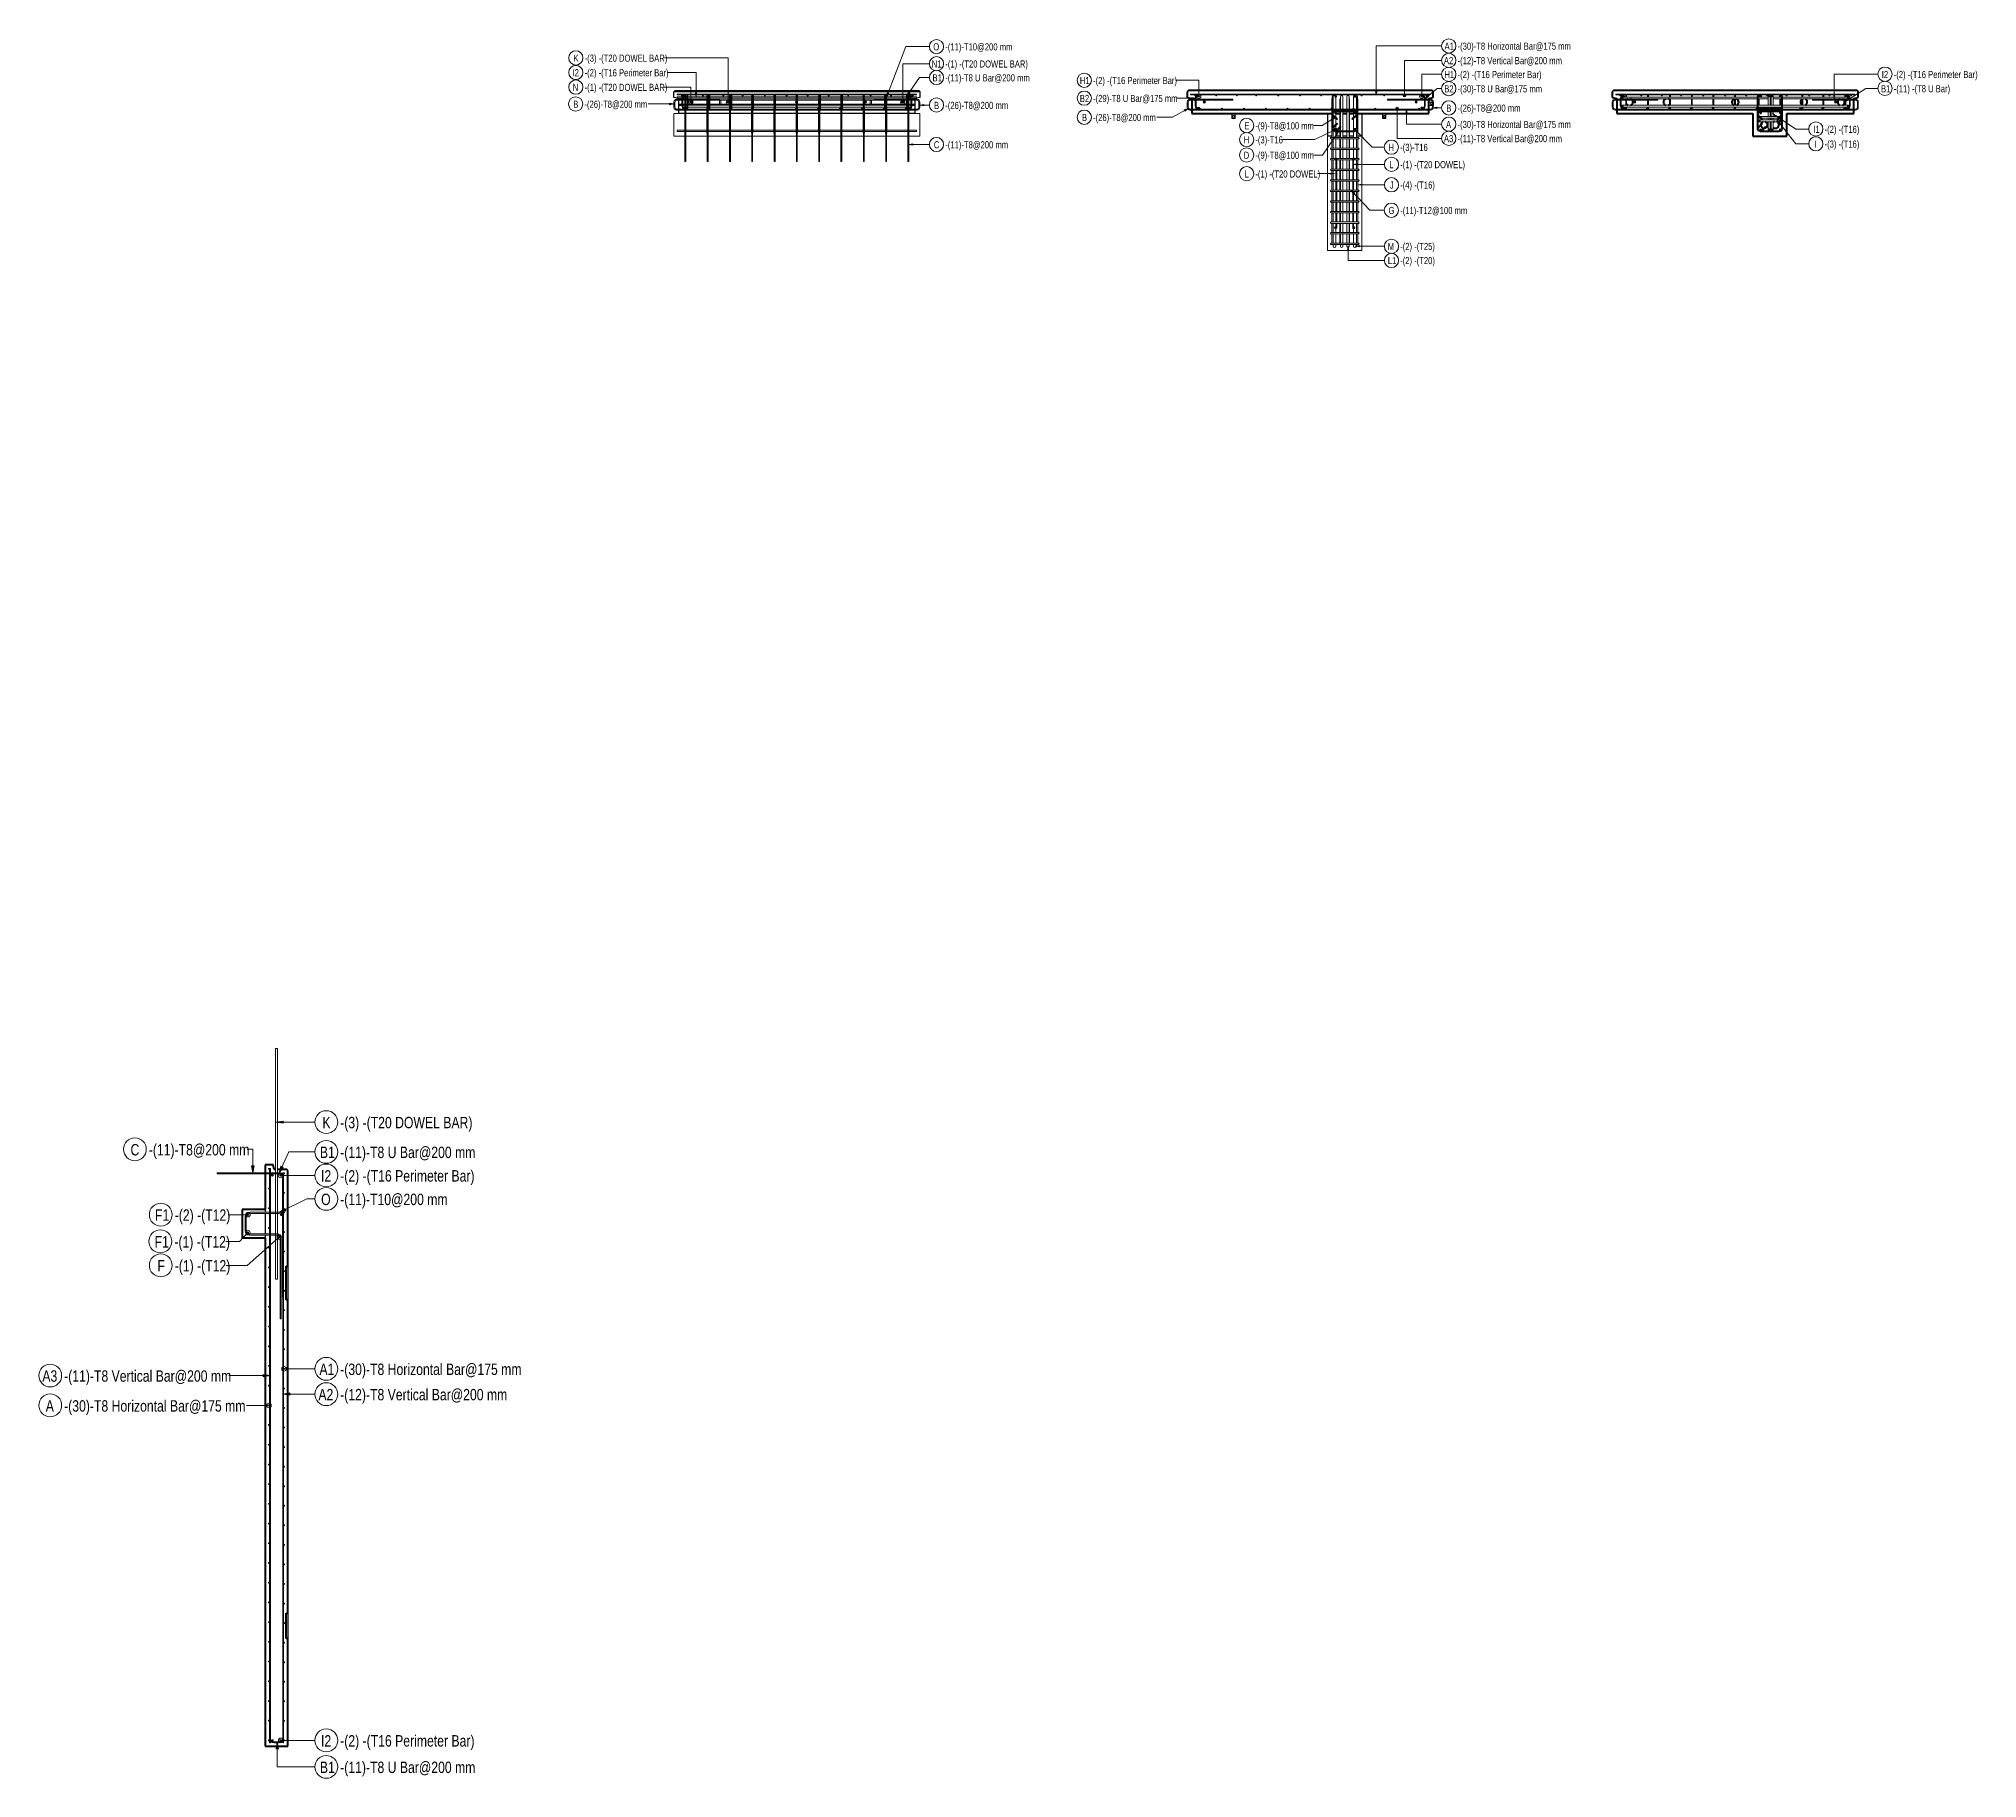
# Model space of a CAD drawing. Header units: millimetres. Extents: x 10931 to 27916, y -1675 to 13569.
import ezdxf

# ---------------------------------------------------------------- set-up
doc = ezdxf.new("R2010")
doc.units = ezdxf.units.MM
doc.linetypes.add('Dash', pattern=[6.36, 3.18, -3.18])
for name, color, linetype, lineweight in [('A-GENM', 13, 'Continuous', 18), ('A-WALL', 113, 'Continuous', 25), ('A-WALL-HDLN', 110, 'Dash', 25), ('S-BEAM', 12, 'Continuous', 18), ('S-RBAR', 171, 'Continuous', 18), ('S-RBAR-IDEN', 171, 'Continuous', 9)]:
    doc.layers.add(name, color=color, linetype=linetype, lineweight=lineweight)
doc.styles.add('Nirmala UI Semilight', font='NirmalaS.ttf', dxfattribs={"width": 0.8, "height": 100})
doc.styles.add('Nirmala UI Semilight_1', font='NirmalaS.ttf', dxfattribs={"width": 0.8, "height": 62.5})

msp = doc.modelspace()

# ---------------------------------------------------------------- texts
at = {"layer": 'S-RBAR-IDEN', "attachment_point": 1}
for s, insert, char_height, width, style in [('K', (15616, 13430), 62.5, 46.5, 'Nirmala UI Semilight_1'), ('-(3) -(T20 DOWEL BAR)', (15714, 13430), 62.5, 848.19, 'Nirmala UI Semilight_1'), ('O', (18769, 13529), 62.5, 64.13, 'Nirmala UI Semilight_1'), ('-(11)-T10@200 mm', (18874, 13529), 62.5, 683.04, 'Nirmala UI Semilight_1'), ('A1', (23249, 13535), 62.5, 86.58, 'Nirmala UI Semilight_1'), ('-(30)-T8 Horizontal Bar@175 mm', (23363, 13535), 62.5, 1208.94, 'Nirmala UI Semilight_1'), ('I2', (15608, 13302), 62.5, 65.74, 'Nirmala UI Semilight_1'), ('-(2) -(T16 Perimeter Bar)', (15714, 13302), 62.5, 873.84, 'Nirmala UI Semilight_1'), ('N1', (18756, 13379), 62.5, 94.6, 'Nirmala UI Semilight_1'), ('B1', (18762, 13257), 62.5, 80.17, 'Nirmala UI Semilight_1'), ('-(1) -(T20 DOWEL BAR)', (18874, 13379), 62.5, 835.36, 'Nirmala UI Semilight_1'), ('-(11)-T8 U Bar@200 mm', (18874, 13257), 62.5, 875.44, 'Nirmala UI Semilight_1'), ('A2', (23243, 13408), 62.5, 99.41, 'Nirmala UI Semilight_1'), ('H1', (23247, 13286), 62.5, 91.39, 'Nirmala UI Semilight_1'), ('-(12)-T8 Vertical Bar@200 mm', (23363, 13408), 62.5, 1103.12, 'Nirmala UI Semilight_1'), ('-(2) -(T16 Perimeter Bar)', (23363, 13286), 62.5, 873.84, 'Nirmala UI Semilight_1'), ('I2', (27080, 13287), 62.5, 65.74, 'Nirmala UI Semilight_1'), ('-(2) -(T16 Perimeter Bar)', (27185, 13287), 62.5, 873.84, 'Nirmala UI Semilight_1'), ('N', (15610, 13174), 62.5, 62.53, 'Nirmala UI Semilight_1'), ('-(1) -(T20 DOWEL BAR)', (15714, 13174), 62.5, 835.36, 'Nirmala UI Semilight_1'), ('H1', (20053, 13234), 62.5, 91.39, 'Nirmala UI Semilight_1'), ('-(2) -(T16 Perimeter Bar)', (20169, 13234), 62.5, 873.84, 'Nirmala UI Semilight_1'), ('-(29)-T8 U Bar@175 mm', (20169, 13077), 62.5, 886.67, 'Nirmala UI Semilight_1'), ('B2', (23246, 13161), 62.5, 93, 'Nirmala UI Semilight_1'), ('-(30)-T8 U Bar@175 mm', (23363, 13161), 62.5, 886.67, 'Nirmala UI Semilight_1'), ('B1', (27074, 13162), 62.5, 80.17, 'Nirmala UI Semilight_1'), ('-(11) -(T8 U Bar)', (27185, 13162), 62.5, 564.39, 'Nirmala UI Semilight_1'), ('B', (15614, 13026), 62.5, 48.1, 'Nirmala UI Semilight_1'), ('-(26)-T8@200 mm', (15712, 13026), 62.5, 676.62, 'Nirmala UI Semilight_1'), ('B', (18776, 13016), 62.5, 48.1, 'Nirmala UI Semilight_1'), ('-(26)-T8@200 mm', (18874, 13016), 62.5, 676.62, 'Nirmala UI Semilight_1'), ('B2', (20053, 13077), 62.5, 93, 'Nirmala UI Semilight_1'), ('B', (20071, 12910), 62.5, 48.1, 'Nirmala UI Semilight_1'), ('-(26)-T8@200 mm', (20169, 12910), 62.5, 676.62, 'Nirmala UI Semilight_1'), ('B', (23264, 12992), 62.5, 48.1, 'Nirmala UI Semilight_1'), ('-(26)-T8@200 mm', (23363, 12992), 62.5, 676.62, 'Nirmala UI Semilight_1'), ('E', (21495, 12837), 62.5, 43.29, 'Nirmala UI Semilight_1'), ('-(9)-T8@100 mm', (21591, 12837), 62.5, 618.9, 'Nirmala UI Semilight_1'), ('A', (23262, 12849), 62.5, 54.51, 'Nirmala UI Semilight_1'), ('-(30)-T8 Horizontal Bar@175 mm', (23363, 12849), 62.5, 1208.94, 'Nirmala UI Semilight_1'), ('I1', (26479, 12806), 62.5, 52.91, 'Nirmala UI Semilight_1'), ('-(2) -(T16)', (26579, 12806), 62.5, 352.74, 'Nirmala UI Semilight_1'), ('C', (18774, 12671), 62.5, 52.91, 'Nirmala UI Semilight_1'), ('-(11)-T8@200 mm', (18874, 12671), 62.5, 650.97, 'Nirmala UI Semilight_1'), ('H', (21489, 12714), 62.5, 59.32, 'Nirmala UI Semilight_1'), ('D', (21489, 12579), 62.5, 57.72, 'Nirmala UI Semilight_1'), ('-(3)-T16', (21591, 12714), 62.5, 280.59, 'Nirmala UI Semilight_1'), ('-(9)-T8@100 mm', (21591, 12579), 62.5, 618.9, 'Nirmala UI Semilight_1'), ('H', (22757, 12648), 62.5, 59.32, 'Nirmala UI Semilight_1'), ('-(3)-T16', (22860, 12648), 62.5, 280.59, 'Nirmala UI Semilight_1'), ('A3', (23243, 12725), 62.5, 99.41, 'Nirmala UI Semilight_1'), ('-(11)-T8 Vertical Bar@200 mm', (23363, 12725), 62.5, 1090.3, 'Nirmala UI Semilight_1'), ('I', (26492, 12677), 62.5, 20.84, 'Nirmala UI Semilight_1'), ('-(3) -(T16)', (26579, 12677), 62.5, 352.74, 'Nirmala UI Semilight_1'), ('L', (21497, 12415), 62.5, 40.08, 'Nirmala UI Semilight_1'), ('-(1) -(T20 DOWEL)', (21591, 12415), 62.5, 658.99, 'Nirmala UI Semilight_1'), ('L', (22765, 12497), 62.5, 40.08, 'Nirmala UI Semilight_1'), ('-(1) -(T20 DOWEL)', (22860, 12497), 62.5, 658.99, 'Nirmala UI Semilight_1'), ('J', (22770, 12318), 62.5, 28.86, 'Nirmala UI Semilight_1'), ('-(4) -(T16)', (22860, 12318), 62.5, 354.35, 'Nirmala UI Semilight_1'), ('G', (22758, 12095), 62.5, 57.72, 'Nirmala UI Semilight_1'), ('-(11)-T12@100 mm', (22860, 12095), 62.5, 670.21, 'Nirmala UI Semilight_1'), ('M', (22751, 11780), 62.5, 73.76, 'Nirmala UI Semilight_1'), ('-(2) -(T25)', (22860, 11780), 62.5, 365.57, 'Nirmala UI Semilight_1'), ('L1', (22752, 11656), 62.5, 72.15, 'Nirmala UI Semilight_1'), ('-(2) -(T20)', (22860, 11656), 62.5, 365.57, 'Nirmala UI Semilight_1'), ('K', (13416, 4121), 100, 74.4, 'Nirmala UI Semilight'), ('-(3) -(T20 DOWEL BAR)', (13572, 4121), 100, 1357.1, 'Nirmala UI Semilight'), ('C', (11735, 3883), 100, 84.66, 'Nirmala UI Semilight'), ('-(11)-T8@200 mm', (11895, 3883), 100, 1041.55, 'Nirmala UI Semilight'), ('B1', (13394, 3860), 100, 128.27, 'Nirmala UI Semilight'), ('-(11)-T8 U Bar@200 mm', (13572, 3860), 100, 1400.71, 'Nirmala UI Semilight'), ('I2', (13404, 3654), 100, 105.18, 'Nirmala UI Semilight'), ('-(2) -(T16 Perimeter Bar)', (13572, 3654), 100, 1398.14, 'Nirmala UI Semilight'), ('O', (13405, 3448), 100, 102.62, 'Nirmala UI Semilight'), ('-(11)-T10@200 mm', (13572, 3448), 100, 1092.86, 'Nirmala UI Semilight'), ('F1', (11949, 3310), 100, 115.44, 'Nirmala UI Semilight'), ('-(2) -(T12)', (12122, 3310), 100, 564.39, 'Nirmala UI Semilight'), ('F1', (11946, 3076), 100, 115.44, 'Nirmala UI Semilight'), ('-(1) -(T12)', (12119, 3076), 100, 543.86, 'Nirmala UI Semilight'), ('F', (11970, 2866), 100, 64.13, 'Nirmala UI Semilight'), ('-(1) -(T12)', (12122, 2866), 100, 543.86, 'Nirmala UI Semilight'), ('A3', (10962, 1900), 100, 159.05, 'Nirmala UI Semilight'), ('-(11)-T8 Vertical Bar@200 mm', (11153, 1900), 100, 1744.47, 'Nirmala UI Semilight'), ('A1', (13390, 1959), 100, 138.53, 'Nirmala UI Semilight'), ('-(30)-T8 Horizontal Bar@175 mm', (13572, 1959), 100, 1934.31, 'Nirmala UI Semilight'), ('A2', (13381, 1737), 100, 159.05, 'Nirmala UI Semilight'), ('-(12)-T8 Vertical Bar@200 mm', (13572, 1737), 100, 1765, 'Nirmala UI Semilight'), ('A', (10992, 1638), 100, 87.22, 'Nirmala UI Semilight'), ('-(30)-T8 Horizontal Bar@175 mm', (11153, 1638), 100, 1934.31, 'Nirmala UI Semilight'), ('I2', (13404, -1297), 100, 105.18, 'Nirmala UI Semilight'), ('-(2) -(T16 Perimeter Bar)', (13572, -1297), 100, 1398.14, 'Nirmala UI Semilight'), ('B1', (13394, -1529), 100, 128.27, 'Nirmala UI Semilight'), ('-(11)-T8 U Bar@200 mm', (13572, -1529), 100, 1400.71, 'Nirmala UI Semilight')]:
    msp.add_mtext(s, dxfattribs=dict(at, insert=insert, char_height=char_height, width=width, style=style))

# ---------------------------------------------------------------- blocks, each defined once
blk = doc.blocks.new('RR spread anchor face based - RR-SA-4_0-180-1726831-Elevation Top 1')
at = {"layer": 'A-GENM'}
for p, q in [((16534, 12996), (16534, 13030)), ((16534, 12994), (16534, 12996)), ((16534, 12996), (16546, 12996)), ((16546, 12994), (16534, 12994)), ((16546, 13030), (16546, 12996)), ((16546, 12996), (16546, 12994))]:
    blk.add_line(p, q, dxfattribs=at)
blk = doc.blocks.new('RR spread anchor face based - RR-SA-2_5-200-1726821-Elevation Top 2')
at = {"layer": 'A-GENM'}
for p, q in [((16525, 12914), (16525, 12874)), ((16555, 12874), (16555, 12914)), ((16525, 12874), (16527, 12869)), ((16527, 12869), (16552, 12869)), ((16533, 12884), (16533, 12890)), ((16547, 12890), (16547, 12884)), ((16552, 12869), (16555, 12874))]:
    blk.add_line(p, q, dxfattribs=at)
for centre, start, end in [((16540, 12890), 0, 180), ((16540, 12884), 180, 0)]:
    blk.add_arc(centre, 7, start, end, dxfattribs=at)
blk = doc.blocks.new('RR spread anchor face based - RR-SA-2_5-200-2134315-Elevation Top 2')
at = {"layer": 'A-GENM'}
for p, q in [((17845, 12914), (17845, 12874)), ((17875, 12874), (17875, 12914)), ((17845, 12874), (17848, 12869)), ((17848, 12869), (17873, 12869)), ((17853, 12884), (17853, 12890)), ((17867, 12890), (17867, 12884)), ((17873, 12869), (17875, 12874))]:
    blk.add_line(p, q, dxfattribs=at)
for centre, start, end in [((17860, 12890), 0, 180), ((17860, 12884), 180, 0)]:
    blk.add_arc(centre, 7, start, end, dxfattribs=at)
blk = doc.blocks.new('RR spread anchor face based - RR-SA-2_5-250-1726823-Elevation Top 2')
at = {"layer": 'A-GENM'}
for p, q in [((18282, 13014), (18250, 13014)), ((18250, 12984), (18282, 12984)), ((18271, 13006), (18277, 13006)), ((18277, 12992), (18271, 12992)), ((18293, 13011), (18290, 13013)), ((18290, 12985), (18293, 12986)), ((18293, 12986), (18293, 13011))]:
    blk.add_line(p, q, dxfattribs=at)
for centre, start, end in [((18271, 12999), 90, 270), ((18277, 12999), 45, 90), ((18277, 12999), 270, 315)]:
    blk.add_arc(centre, 7, start, end, dxfattribs=at)
blk = doc.blocks.new('M_Rebar Tag_rfa MARK - ARROW-794226-Elevation Right 2')
at = {"layer": 'S-RBAR-IDEN'}
blk.add_circle((13450, 4075), 100, dxfattribs=at)
blk = doc.blocks.new('M_Rebar Tag_rfa Dimension - ARROW-793927-Elevation Right 2')
at = {"layer": 'S-RBAR-IDEN'}
blk.add_circle((13450, 3814), 100, dxfattribs=at)
blk = doc.blocks.new('M_Rebar Tag_rfa MARK - DOT 1 MM-794228-Elevation Right 2')
at = {"layer": 'S-RBAR-IDEN'}
blk.add_circle((13450, 3608), 100, dxfattribs=at)
blk = doc.blocks.new('M_Rebar Tag_rfa Dimension - DOT-793929-Elevation Right 2')
at = {"layer": 'S-RBAR-IDEN'}
blk.add_circle((13450, 1913), 100, dxfattribs=at)
blk = doc.blocks.new('M_Rebar Tag_rfa MARK - DOT 1_5-794230-Elevation Top 1')
at = {"layer": 'S-RBAR-IDEN'}
blk.add_circle((15276, 13145), 62.5, dxfattribs=at)
blk = doc.blocks.new('M_Rebar Tag_rfa MARK - ARROW-794226-Elevation Top 1')
at = {"layer": 'S-RBAR-IDEN'}
blk.add_circle((15276, 13273), 62.5, dxfattribs=at)
blk = doc.blocks.new('M_Rebar Tag_rfa Dimension - ARROW-793927-Elevation Top 1')
at = {"layer": 'S-RBAR-IDEN'}
blk.add_circle((18436, 13229), 62.5, dxfattribs=at)
blk = doc.blocks.new('M_Rebar Tag_rfa Dimension - ARROW-793927-Elevation Top 2')
at = {"layer": 'S-RBAR-IDEN'}
blk.add_circle((18426, 13506), 62.5, dxfattribs=at)
blk = doc.blocks.new('M_Rebar Tag_rfa Dimension - DOT 1 MM-793933-Elevation Top 2')
at = {"layer": 'S-RBAR-IDEN'}
blk.add_circle((18426, 13379), 62.5, dxfattribs=at)
blk = doc.blocks.new('M_Rebar Tag_rfa MARK - DOT 1_5-794230-Elevation Top 2')
at = {"layer": 'S-RBAR-IDEN'}
blk.add_circle((18426, 13257), 62.5, dxfattribs=at)
blk = doc.blocks.new('M_Rebar Tag_rfa MARK - ARROW-794226-Elevation Top 2')
at = {"layer": 'S-RBAR-IDEN'}
blk.add_circle((17924, 12468), 62.5, dxfattribs=at)
blk = doc.blocks.new('M_Rebar Tag_rfa MARK - ARROW-794226-Elevation Top 3')
at = {"layer": 'S-RBAR-IDEN'}
blk.add_circle((18524, 13134), 62.5, dxfattribs=at)

# ---------------------------------------------------------------- hatches: boundary and pattern name
at = {"layer": 'S-RBAR'}
for points in [[(16564, 13068), (16569, 13069), (16569, 13074), (16564, 13076), (16562, 13072), (16563, 13070)], [(16598, 13059), (16602, 13064), (16601, 13071), (16595, 13074), (16588, 13071), (16587, 13064), (16591, 13059)], [(16591, 12955), (16598, 12955), (16602, 12960), (16601, 12967), (16595, 12970), (16588, 12967), (16587, 12960), (16590, 12957)], [(16608, 12952), (16611, 12956), (16608, 12960), (16604, 12958), (16604, 12953)], [(16646, 13004), (16653, 13007), (16656, 13014), (16653, 13021), (16646, 13024), (16639, 13021), (16636, 13014), (16639, 13007)], [(16748, 13068), (16753, 13069), (16753, 13074), (16748, 13076), (16746, 13072)], [(16800, 12952), (16803, 12956), (16800, 12960), (16796, 12958), (16796, 12953)], [(16929, 13068), (16933, 13069), (16933, 13074), (16929, 13076), (16926, 13072)], [(16973, 13004), (16980, 13007), (16983, 13014), (16980, 13021), (16973, 13024), (16966, 13021), (16963, 13014), (16966, 13007)], [(16994, 12952), (16997, 12956), (16994, 12960), (16989, 12958), (16989, 12953)], [(17098, 13068), (17102, 13069), (17102, 13074), (17098, 13076), (17095, 13072)], [(17184, 12952), (17187, 12956), (17184, 12960), (17180, 12958), (17180, 12953)], [(17292, 13068), (17296, 13069), (17296, 13074), (17292, 13076), (17289, 13072)], [(17376, 12952), (17379, 12956), (17376, 12960), (17372, 12958), (17372, 12953)], [(17484, 13068), (17489, 13069), (17489, 13074), (17484, 13076), (17481, 13072)], [(17573, 13004), (17580, 13007), (17583, 13014), (17580, 13021), (17573, 13024), (17566, 13021), (17563, 13014), (17566, 13007)], [(17568, 12952), (17571, 12956), (17568, 12960), (17564, 12958), (17564, 12953)], [(17668, 13068), (17673, 13069), (17673, 13074), (17668, 13076), (17665, 13072)], [(17760, 12952), (17763, 12956), (17760, 12960), (17756, 12958), (17756, 12953)], [(17852, 13068), (17857, 13069), (17857, 13074), (17852, 13076), (17849, 13072)], [(17953, 12952), (17955, 12956), (17953, 12960), (17948, 12958), (17948, 12953)], [(18022, 13068), (18026, 13069), (18026, 13074), (18022, 13076), (18019, 13072)], [(18145, 12952), (18147, 12956), (18145, 12960), (18140, 12958), (18140, 12953)], [(18173, 13004), (18180, 13007), (18183, 13014), (18180, 13021), (18173, 13024), (18166, 13021), (18163, 13014), (18166, 13007)], [(18220, 13068), (18225, 13069), (18225, 13074), (18220, 13076), (18217, 13072)], [(18337, 12952), (18339, 12956), (18337, 12960), (18332, 12958), (18332, 12953)], [(18398, 13068), (18402, 13069), (18402, 13074), (18398, 13076), (18395, 13072)], [(18501, 13004), (18508, 13007), (18511, 13014), (18508, 13021), (18501, 13024), (18494, 13021), (18491, 13014), (18494, 13007)], [(18529, 12952), (18531, 12956), (18529, 12960), (18524, 12958), (18524, 12953)], [(18551, 13058), (18557, 13061), (18559, 13068), (18554, 13073), (18547, 13073), (18543, 13068), (18545, 13061), (18547, 13060)], [(18551, 12954), (18557, 12957), (18559, 12964), (18554, 12969), (18547, 12969), (18543, 12964), (18545, 12957), (18547, 12956)], [(18588, 13068), (18593, 13069), (18593, 13074), (18588, 13076), (18585, 13072)], [(21063, 13068), (21068, 13069), (21068, 13074), (21063, 13076), (21060, 13072)], [(21090, 13059), (21097, 13059), (21101, 13064), (21100, 13071), (21093, 13074), (21087, 13071), (21086, 13064)], [(21097, 12955), (21101, 12960), (21100, 12967), (21093, 12970), (21087, 12967), (21086, 12960), (21090, 12955)], [(21107, 12952), (21110, 12956), (21107, 12960), (21102, 12958), (21102, 12953)], [(21144, 13004), (21151, 13007), (21154, 13014), (21151, 13021), (21144, 13024), (21137, 13021), (21134, 13014), (21137, 13007)], [(21247, 13068), (21252, 13069), (21252, 13074), (21247, 13076), (21244, 13072)], [(21299, 12952), (21302, 12956), (21299, 12960), (21294, 12958), (21294, 12953)], [(21427, 13068), (21432, 13069), (21432, 13074), (21427, 13076), (21425, 13072)], [(21493, 12952), (21495, 12956), (21493, 12960), (21488, 12958), (21488, 12953)], [(21596, 13068), (21601, 13069), (21601, 13074), (21596, 13076), (21594, 13072)], [(21683, 12952), (21686, 12956), (21683, 12960), (21679, 12958), (21679, 12953)], [(21790, 13068), (21795, 13069), (21795, 13074), (21790, 13076), (21788, 13072)], [(21875, 12952), (21878, 12956), (21875, 12960), (21871, 12958), (21871, 12953)], [(21983, 13068), (21987, 13069), (21987, 13074), (21983, 13076), (21980, 13072)], [(22067, 12952), (22070, 12956), (22067, 12960), (22063, 12958), (22063, 12953)], [(22167, 13068), (22171, 13069), (22171, 13074), (22167, 13076), (22164, 13072)], [(22259, 12952), (22262, 12956), (22259, 12960), (22255, 12958), (22255, 12953)], [(22297, 13058), (22302, 13064), (22300, 13070), (22294, 13073), (22288, 13070), (22286, 13064), (22291, 13058), (22297, 13058)], [(22297, 12912), (22302, 12917), (22300, 12924), (22294, 12927), (22288, 12924), (22286, 12917), (22291, 12912), (22297, 12912)], [(22351, 13068), (22355, 13069), (22355, 13074), (22351, 13076), (22348, 13072)], [(22451, 12952), (22454, 12956), (22451, 12960), (22447, 12958), (22447, 12953)], [(22470, 13058), (22474, 13064), (22472, 13070), (22466, 13073), (22460, 13070), (22458, 13064), (22463, 13058), (22467, 13058)], [(22468, 12912), (22470, 12912), (22474, 12917), (22473, 12919), (22471, 12922), (22468, 12925), (22465, 12926), (22460, 12924), (22458, 12917), (22463, 12912), (22467, 12912)], [(22521, 13068), (22525, 13069), (22525, 13074), (22521, 13076), (22518, 13072)], [(22643, 12952), (22646, 12956), (22643, 12960), (22639, 12958), (22639, 12953)], [(22719, 13068), (22723, 13069), (22723, 13074), (22719, 13076), (22716, 13072)], [(22835, 12952), (22838, 12956), (22835, 12960), (22831, 12958), (22831, 12953)], [(22897, 13068), (22901, 13069), (22901, 13074), (22897, 13076), (22894, 13072)], [(23000, 13004), (23007, 13007), (23010, 13014), (23007, 13021), (23000, 13024), (22993, 13021), (22990, 13014), (22993, 13007)], [(23027, 12952), (23030, 12956), (23027, 12960), (23023, 12958), (23023, 12953)], [(23050, 13058), (23056, 13061), (23057, 13068), (23053, 13073), (23046, 13073), (23042, 13068), (23043, 13061)], [(23050, 12954), (23056, 12957), (23057, 12964), (23053, 12969), (23046, 12969), (23042, 12964), (23043, 12957)], [(23087, 13068), (23091, 13069), (23091, 13074), (23087, 13076), (23084, 13072)], [(24788, 13068), (24792, 13069), (24792, 13074), (24788, 13076), (24785, 13072)], [(24805, 13042), (24811, 13045), (24813, 13052), (24808, 13057), (24801, 13057), (24797, 13052), (24799, 13045)], [(24805, 12970), (24811, 12973), (24813, 12980), (24808, 12985), (24801, 12985), (24797, 12980), (24799, 12973)], [(24821, 13059), (24826, 13064), (24824, 13071), (24818, 13074), (24812, 13071), (24810, 13064), (24814, 13059)], [(24821, 12955), (24826, 12960), (24824, 12967), (24818, 12970), (24812, 12967), (24810, 12960), (24814, 12955)], [(24831, 12952), (24834, 12956), (24831, 12960), (24827, 12958), (24827, 12953), (24829, 12953)], [(24838, 13068), (24843, 13069), (24843, 13074), (24838, 13076), (24836, 13072)], [(24838, 12952), (24843, 12953), (24843, 12958), (24838, 12960), (24836, 12956), (24838, 12953)], [(24916, 13004), (24923, 13007), (24926, 13014), (24923, 13021), (24916, 13024), (24909, 13021), (24906, 13014), (24909, 13007)], [(24972, 13068), (24976, 13069), (24976, 13074), (24972, 13076), (24969, 13072)], [(25023, 12952), (25026, 12956), (25023, 12960), (25019, 12958), (25019, 12953), (25021, 12953)], [(25030, 13068), (25035, 13069), (25035, 13074), (25030, 13076), (25028, 13072)], [(25030, 12952), (25035, 12953), (25035, 12958), (25030, 12960), (25028, 12956), (25030, 12953)], [(25152, 13068), (25156, 13069), (25156, 13074), (25152, 13076), (25149, 13072)], [(25217, 12952), (25220, 12956), (25217, 12960), (25212, 12958), (25212, 12953), (25215, 12953)], [(25223, 13068), (25227, 13069), (25227, 13074), (25223, 13076), (25220, 13072)], [(25223, 12952), (25227, 12953), (25227, 12958), (25223, 12960), (25220, 12956), (25222, 12953)], [(25321, 13068), (25325, 13069), (25325, 13074), (25321, 13076), (25318, 13072)], [(25407, 12952), (25410, 12956), (25407, 12960), (25403, 12958), (25403, 12953), (25405, 12953)], [(25415, 13068), (25419, 13069), (25419, 13074), (25415, 13076), (25412, 13072)], [(25415, 12952), (25419, 12953), (25419, 12958), (25415, 12960), (25412, 12956), (25414, 12953)], [(25515, 13068), (25519, 13069), (25519, 13074), (25515, 13076), (25512, 13072)], [(25600, 12952), (25602, 12956), (25600, 12960), (25595, 12958), (25595, 12953), (25597, 12953)], [(25604, 13068), (25609, 13069), (25609, 13074), (25604, 13076), (25601, 13072)], [(25604, 12952), (25609, 12953), (25609, 12958), (25604, 12960), (25601, 12956), (25604, 12953)], [(25707, 13068), (25712, 13069), (25712, 13074), (25707, 13076), (25705, 13072)], [(25792, 12952), (25794, 12956), (25792, 12960), (25787, 12958), (25787, 12953), (25789, 12953)], [(25793, 13068), (25797, 13069), (25797, 13074), (25793, 13076), (25790, 13072), (25792, 13069)], [(25793, 12952), (25797, 12953), (25797, 12958), (25793, 12960), (25790, 12956), (25792, 12953)], [(25891, 13068), (25896, 13069), (25896, 13074), (25891, 13076), (25889, 13072)], [(25984, 12952), (25986, 12956), (25984, 12960), (25979, 12958), (25979, 12953), (25981, 12953)], [(26005, 12944), (26011, 12947), (26013, 12954), (26008, 12960), (26001, 12960), (25997, 12954), (25998, 12947)], [(26001, 12952), (26005, 12953), (26005, 12958), (26001, 12960), (25998, 12956), (26000, 12953)], [(26001, 13068), (26005, 13069), (26005, 13074), (26005, 13074), (26001, 13071), (26000, 13069), (26001, 13068)], [(26022, 13058), (26026, 13064), (26025, 13070), (26018, 13073), (26012, 13070), (26011, 13064), (26015, 13058)], [(26022, 12912), (26026, 12917), (26025, 12924), (26018, 12927), (26012, 12924), (26011, 12917), (26015, 12912)], [(26075, 13068), (26080, 13069), (26080, 13074), (26075, 13076), (26073, 13072)], [(26091, 13060), (26098, 13062), (26101, 13068), (26098, 13074), (26091, 13076), (26086, 13071), (26086, 13064)], [(26118, 13060), (26125, 13062), (26128, 13068), (26125, 13074), (26118, 13076), (26112, 13071), (26112, 13064)], [(26176, 12952), (26178, 12956), (26176, 12960), (26171, 12958), (26171, 12953), (26173, 12953)], [(26187, 13058), (26194, 13058), (26198, 13064), (26197, 13070), (26191, 13073), (26184, 13070), (26183, 13064)], [(26187, 12912), (26194, 12912), (26198, 12917), (26197, 12924), (26191, 12927), (26184, 12924), (26183, 12917)], [(26193, 12944), (26199, 12947), (26200, 12954), (26196, 12960), (26189, 12960), (26185, 12954), (26186, 12947)], [(26191, 13068), (26195, 13069), (26195, 13072), (26193, 13074), (26190, 13075), (26188, 13072), (26189, 13070)], [(26191, 12952), (26195, 12953), (26195, 12958), (26191, 12960), (26188, 12956), (26190, 12953)], [(26245, 13068), (26249, 13069), (26249, 13074), (26245, 13076), (26242, 13072)], [(26368, 12952), (26370, 12956), (26368, 12960), (26363, 12958), (26363, 12953), (26366, 12953)], [(26381, 13068), (26386, 13069), (26386, 13074), (26381, 13076), (26379, 13072)], [(26381, 12952), (26386, 12953), (26386, 12958), (26381, 12960), (26379, 12956), (26381, 12953)], [(26443, 13068), (26448, 13069), (26448, 13074), (26443, 13076), (26441, 13072)], [(26560, 12952), (26563, 12956), (26560, 12960), (26555, 12958), (26555, 12953), (26558, 12953)], [(26567, 13068), (26572, 13069), (26572, 13074), (26567, 13076), (26564, 13072)], [(26567, 12952), (26572, 12953), (26572, 12958), (26567, 12960), (26564, 12956), (26567, 12953)], [(26621, 13068), (26625, 13069), (26625, 13074), (26621, 13076), (26618, 13072)], [(26675, 13004), (26682, 13007), (26685, 13014), (26682, 13021), (26675, 13024), (26668, 13021), (26665, 13014), (26668, 13007)], [(26752, 12952), (26755, 12956), (26752, 12960), (26747, 12958), (26747, 12953), (26750, 12953)], [(26759, 13068), (26764, 13069), (26764, 13074), (26759, 13076), (26757, 13072)], [(26759, 12952), (26764, 12953), (26764, 12958), (26759, 12960), (26757, 12956), (26759, 12953)], [(26774, 13058), (26780, 13061), (26782, 13068), (26777, 13073), (26771, 13073), (26766, 13068), (26768, 13061)], [(26774, 12954), (26780, 12957), (26782, 12964), (26777, 12969), (26771, 12969), (26766, 12964), (26768, 12957)], [(26788, 13042), (26794, 13045), (26795, 13052), (26791, 13057), (26784, 13057), (26780, 13052), (26782, 13045)], [(26788, 12970), (26794, 12973), (26795, 12980), (26791, 12985), (26784, 12985), (26780, 12980), (26781, 12973)], [(26811, 13068), (26816, 13069), (26816, 13074), (26811, 13076), (26808, 13072)], [(22297, 12765), (22297, 12765), (22302, 12770), (22300, 12777), (22294, 12780), (22288, 12777), (22286, 12770), (22291, 12765)], [(22470, 12765), (22474, 12770), (22472, 12777), (22466, 12780), (22460, 12777), (22458, 12770), (22463, 12765), (22469, 12765)], [(26005, 12872), (26011, 12875), (26013, 12882), (26008, 12887), (26001, 12887), (25997, 12882), (25998, 12875)], [(26005, 12842), (26011, 12845), (26013, 12852), (26008, 12857), (26001, 12857), (25997, 12852), (25998, 12845)], [(26015, 12765), (26022, 12765), (26026, 12770), (26025, 12777), (26018, 12780), (26012, 12777), (26011, 12770), (26012, 12769)], [(26091, 12762), (26098, 12764), (26101, 12770), (26098, 12776), (26091, 12778), (26086, 12773), (26086, 12766)], [(26118, 12762), (26125, 12764), (26128, 12770), (26125, 12776), (26118, 12778), (26112, 12773), (26112, 12766)], [(26187, 12765), (26194, 12765), (26198, 12770), (26197, 12777), (26191, 12780), (26184, 12777), (26183, 12770), (26184, 12769)], [(26193, 12872), (26199, 12875), (26200, 12882), (26196, 12887), (26189, 12887), (26185, 12882), (26186, 12875)], [(26193, 12842), (26199, 12845), (26200, 12852), (26196, 12857), (26189, 12857), (26185, 12852), (26186, 12845)], [(22294, 12504), (22301, 12507), (22304, 12514), (22301, 12521), (22294, 12524), (22287, 12521), (22284, 12514), (22287, 12507), (22294, 12504)], [(22454, 12504), (22461, 12507), (22464, 12514), (22461, 12521), (22454, 12524), (22447, 12521), (22444, 12514), (22447, 12507)], [(22294, 11904), (22301, 11907), (22304, 11914), (22301, 11921), (22294, 11924), (22287, 11921), (22284, 11914), (22287, 11907)], [(22454, 11904), (22461, 11907), (22464, 11914), (22461, 11921), (22454, 11924), (22447, 11921), (22444, 11914), (22447, 11907)], [(12948, 3662), (12952, 3666), (12948, 3670), (12944, 3666)], [(12980, 3602), (12986, 3609), (12980, 3617), (12971, 3614), (12971, 3605)], [(13052, 3602), (13058, 3609), (13052, 3617), (13043, 3614), (13043, 3605)], [(13080, 3622), (13084, 3626), (13080, 3630), (13076, 3626)], [(12948, 3489), (12952, 3493), (12948, 3497), (12944, 3493)], [(13080, 3451), (13084, 3455), (13080, 3459), (13076, 3455)], [(12763, 3258), (12769, 3264), (12763, 3270), (12757, 3264)], [(12948, 3317), (12952, 3321), (12948, 3325), (12944, 3321)], [(13054, 3258), (13060, 3264), (13054, 3270), (13048, 3264)], [(13080, 3279), (13084, 3283), (13080, 3287), (13076, 3283)], [(12763, 3101), (12769, 3107), (12763, 3113), (12757, 3107)], [(12948, 3144), (12952, 3148), (12948, 3152), (12944, 3148)], [(13036, 3063), (13042, 3069), (13036, 3075), (13030, 3069)], [(13080, 3108), (13084, 3112), (13080, 3116), (13076, 3112)], [(12948, 2971), (12952, 2975), (12948, 2979), (12944, 2975)], [(13080, 2937), (13084, 2941), (13080, 2945), (13076, 2941)], [(12948, 2798), (12952, 2802), (12948, 2806), (12944, 2802)], [(13080, 2765), (13084, 2769), (13080, 2773), (13076, 2769)], [(12948, 2626), (12952, 2630), (12948, 2634), (12944, 2630)], [(13080, 2594), (13084, 2598), (13080, 2602), (13076, 2598)], [(12948, 2453), (12952, 2457), (12948, 2461), (12944, 2457)], [(13080, 2423), (13084, 2427), (13080, 2431), (13076, 2427)], [(12948, 2280), (12952, 2284), (12948, 2288), (12944, 2284)], [(13080, 2251), (13084, 2255), (13080, 2259), (13076, 2255)], [(12948, 2107), (12952, 2111), (12948, 2115), (12944, 2111)], [(13080, 2080), (13084, 2084), (13080, 2088), (13076, 2084)], [(12948, 1935), (12952, 1939), (12948, 1943), (12944, 1939)], [(13080, 1909), (13084, 1913), (13080, 1917), (13076, 1913)], [(12948, 1762), (12952, 1766), (12948, 1770), (12944, 1766)], [(13080, 1737), (13084, 1741), (13080, 1745), (13076, 1741)], [(12948, 1589), (12952, 1593), (12948, 1597), (12944, 1593)], [(13080, 1566), (13084, 1570), (13080, 1574), (13076, 1570)], [(12948, 1417), (12952, 1421), (12948, 1425), (12944, 1421)], [(13080, 1395), (13084, 1399), (13080, 1403), (13076, 1399)], [(12948, 1244), (12952, 1248), (12948, 1252), (12944, 1248)], [(13080, 1223), (13084, 1227), (13080, 1231), (13076, 1227)], [(12948, 1071), (12952, 1075), (12948, 1079), (12944, 1075)], [(13080, 1052), (13084, 1056), (13080, 1060), (13076, 1056)], [(12948, 898), (12952, 902), (12948, 906), (12944, 902)], [(13080, 880), (13084, 884), (13080, 888), (13076, 884)], [(12948, 726), (12952, 730), (12948, 734), (12944, 730)], [(13080, 709), (13084, 713), (13080, 717), (13076, 713)], [(12948, 553), (12952, 557), (12948, 561), (12944, 557)], [(13080, 538), (13084, 542), (13080, 546), (13076, 542)], [(12948, 380), (12952, 384), (12948, 388), (12944, 384)], [(13080, 366), (13084, 370), (13080, 374), (13076, 370)], [(12948, 208), (12952, 212), (12948, 216), (12944, 212)], [(13080, 195), (13084, 199), (13080, 203), (13076, 199)], [(12948, 35), (12952, 39), (12948, 43), (12944, 39)], [(13080, 24), (13084, 28), (13080, 32), (13076, 28)], [(12948, -138), (12952, -134), (12948, -130), (12944, -134)], [(13080, -148), (13084, -144), (13080, -140), (13076, -144)], [(12948, -311), (12952, -307), (12948, -303), (12944, -307)], [(13080, -319), (13084, -315), (13080, -311), (13076, -315)], [(12948, -483), (12952, -479), (12948, -475), (12944, -479)], [(13080, -490), (13084, -486), (13080, -482), (13076, -486)], [(12948, -656), (12952, -652), (12948, -648), (12944, -652)], [(13080, -662), (13084, -658), (13080, -654), (13076, -658)], [(12948, -829), (12952, -825), (12948, -821), (12944, -825)], [(13080, -833), (13084, -829), (13080, -825), (13076, -829)], [(12948, -1002), (12952, -998), (12948, -994), (12944, -998)], [(13080, -1004), (13084, -1000), (13080, -996), (13076, -1000)], [(12948, -1174), (12952, -1170), (12948, -1166), (12944, -1170)], [(13080, -1176), (13084, -1172), (13080, -1168), (13076, -1172)], [(12948, -1347), (12952, -1343), (12948, -1339), (12944, -1343)], [(12975, -1352), (12984, -1349), (12984, -1340), (12975, -1337), (12970, -1345)], [(13047, -1352), (13056, -1349), (13056, -1340), (13047, -1337), (13042, -1345)], [(13080, -1347), (13084, -1343), (13080, -1339), (13076, -1343)]]:
    msp.add_hatch(color=256, dxfattribs=at).paths.add_polyline_path(points)
h = msp.add_hatch(color=256, dxfattribs=at)
edge = h.paths.add_edge_path()
edge.add_arc((16566, 13072), 4, 0, 360)
h = msp.add_hatch(color=256, dxfattribs=at)
edge = h.paths.add_edge_path()
edge.add_arc((16595, 13066), 8, 0, 360)
h = msp.add_hatch(color=256, dxfattribs=at)
edge = h.paths.add_edge_path()
edge.add_arc((16595, 12962), 8, 0, 360)
h = msp.add_hatch(color=256, dxfattribs=at)
edge = h.paths.add_edge_path()
edge.add_arc((16607, 12956), 4, 0, 360)
h = msp.add_hatch(color=256, dxfattribs=at)
edge = h.paths.add_edge_path()
edge.add_arc((16646, 13014), 10, 0, 360)
h = msp.add_hatch(color=256, dxfattribs=at)
edge = h.paths.add_edge_path()
edge.add_arc((16750, 13072), 4, 0, 360)
h = msp.add_hatch(color=256, dxfattribs=at)
edge = h.paths.add_edge_path()
edge.add_arc((16799, 12956), 4, 0, 360)
h = msp.add_hatch(color=256, dxfattribs=at)
edge = h.paths.add_edge_path()
edge.add_arc((16930, 13072), 4, 0, 360)
h = msp.add_hatch(color=256, dxfattribs=at)
edge = h.paths.add_edge_path()
edge.add_arc((16973, 13014), 10, 0, 360)
h = msp.add_hatch(color=256, dxfattribs=at)
edge = h.paths.add_edge_path()
edge.add_arc((16993, 12956), 4, 0, 360)
h = msp.add_hatch(color=256, dxfattribs=at)
edge = h.paths.add_edge_path()
edge.add_arc((17099, 13072), 4, 0, 360)
h = msp.add_hatch(color=256, dxfattribs=at)
edge = h.paths.add_edge_path()
edge.add_arc((17183, 12956), 4, 0, 360)
h = msp.add_hatch(color=256, dxfattribs=at)
edge = h.paths.add_edge_path()
edge.add_arc((17293, 13072), 4, 0, 360)
h = msp.add_hatch(color=256, dxfattribs=at)
edge = h.paths.add_edge_path()
edge.add_arc((17375, 12956), 4, 0, 360)
h = msp.add_hatch(color=256, dxfattribs=at)
edge = h.paths.add_edge_path()
edge.add_arc((17485, 13072), 4, 0, 360)
h = msp.add_hatch(color=256, dxfattribs=at)
edge = h.paths.add_edge_path()
edge.add_arc((17573, 13014), 10, 0, 360)
h = msp.add_hatch(color=256, dxfattribs=at)
edge = h.paths.add_edge_path()
edge.add_arc((17567, 12956), 4, 0, 360)
h = msp.add_hatch(color=256, dxfattribs=at)
edge = h.paths.add_edge_path()
edge.add_arc((17669, 13072), 4, 0, 360)
h = msp.add_hatch(color=256, dxfattribs=at)
edge = h.paths.add_edge_path()
edge.add_arc((17759, 12956), 4, 0, 360)
h = msp.add_hatch(color=256, dxfattribs=at)
edge = h.paths.add_edge_path()
edge.add_arc((17853, 13072), 4, 0, 360)
h = msp.add_hatch(color=256, dxfattribs=at)
edge = h.paths.add_edge_path()
edge.add_arc((17951, 12956), 4, 0, 360)
h = msp.add_hatch(color=256, dxfattribs=at)
edge = h.paths.add_edge_path()
edge.add_arc((18023, 13072), 4, 0, 360)
h = msp.add_hatch(color=256, dxfattribs=at)
edge = h.paths.add_edge_path()
edge.add_arc((18143, 12956), 4, 0, 360)
h = msp.add_hatch(color=256, dxfattribs=at)
edge = h.paths.add_edge_path()
edge.add_arc((18173, 13014), 10, 0, 360)
h = msp.add_hatch(color=256, dxfattribs=at)
edge = h.paths.add_edge_path()
edge.add_arc((18221, 13072), 4, 0, 360)
h = msp.add_hatch(color=256, dxfattribs=at)
edge = h.paths.add_edge_path()
edge.add_arc((18335, 12956), 4, 0, 360)
h = msp.add_hatch(color=256, dxfattribs=at)
edge = h.paths.add_edge_path()
edge.add_arc((18399, 13072), 4, 0, 360)
h = msp.add_hatch(color=256, dxfattribs=at)
edge = h.paths.add_edge_path()
edge.add_arc((18501, 13014), 10, 0, 360)
h = msp.add_hatch(color=256, dxfattribs=at)
edge = h.paths.add_edge_path()
edge.add_arc((18527, 12956), 4, 0, 360)
h = msp.add_hatch(color=256, dxfattribs=at)
edge = h.paths.add_edge_path()
edge.add_arc((18551, 13066), 8, 0, 360)
h = msp.add_hatch(color=256, dxfattribs=at)
edge = h.paths.add_edge_path()
edge.add_arc((18551, 12962), 8, 0, 360)
h = msp.add_hatch(color=256, dxfattribs=at)
edge = h.paths.add_edge_path()
edge.add_arc((18589, 13072), 4, 0, 360)
h = msp.add_hatch(color=256, dxfattribs=at)
edge = h.paths.add_edge_path()
edge.add_arc((21064, 13072), 4, 0, 360)
h = msp.add_hatch(color=256, dxfattribs=at)
edge = h.paths.add_edge_path()
edge.add_arc((21093, 13066), 8, 0, 360)
h = msp.add_hatch(color=256, dxfattribs=at)
edge = h.paths.add_edge_path()
edge.add_arc((21093, 12962), 8, 0, 360)
h = msp.add_hatch(color=256, dxfattribs=at)
edge = h.paths.add_edge_path()
edge.add_arc((21106, 12956), 4, 0, 360)
h = msp.add_hatch(color=256, dxfattribs=at)
edge = h.paths.add_edge_path()
edge.add_arc((21144, 13014), 10, 0, 360)
h = msp.add_hatch(color=256, dxfattribs=at)
edge = h.paths.add_edge_path()
edge.add_arc((21248, 13072), 4, 0, 360)
h = msp.add_hatch(color=256, dxfattribs=at)
edge = h.paths.add_edge_path()
edge.add_arc((21298, 12956), 4, 0, 360)
h = msp.add_hatch(color=256, dxfattribs=at)
edge = h.paths.add_edge_path()
edge.add_arc((21429, 13072), 4, 0, 360)
h = msp.add_hatch(color=256, dxfattribs=at)
edge = h.paths.add_edge_path()
edge.add_arc((21491, 12956), 4, 0, 360)
h = msp.add_hatch(color=256, dxfattribs=at)
edge = h.paths.add_edge_path()
edge.add_arc((21598, 13072), 4, 0, 360)
h = msp.add_hatch(color=256, dxfattribs=at)
edge = h.paths.add_edge_path()
edge.add_arc((21682, 12956), 4, 0, 360)
h = msp.add_hatch(color=256, dxfattribs=at)
edge = h.paths.add_edge_path()
edge.add_arc((21792, 13072), 4, 0, 360)
h = msp.add_hatch(color=256, dxfattribs=at)
edge = h.paths.add_edge_path()
edge.add_arc((21874, 12956), 4, 0, 360)
h = msp.add_hatch(color=256, dxfattribs=at)
edge = h.paths.add_edge_path()
edge.add_arc((21984, 13072), 4, 0, 360)
h = msp.add_hatch(color=256, dxfattribs=at)
edge = h.paths.add_edge_path()
edge.add_arc((22066, 12956), 4, 0, 360)
h = msp.add_hatch(color=256, dxfattribs=at)
edge = h.paths.add_edge_path()
edge.add_arc((22168, 13072), 4, 0, 360)
h = msp.add_hatch(color=256, dxfattribs=at)
edge = h.paths.add_edge_path()
edge.add_arc((22258, 12956), 4, 0, 360)
h = msp.add_hatch(color=256, dxfattribs=at)
edge = h.paths.add_edge_path()
edge.add_arc((22294, 13065), 8, 0, 360)
h = msp.add_hatch(color=256, dxfattribs=at)
edge = h.paths.add_edge_path()
edge.add_arc((22294, 12919), 8, 0, 360)
h = msp.add_hatch(color=256, dxfattribs=at)
edge = h.paths.add_edge_path()
edge.add_arc((22352, 13072), 4, 0, 360)
h = msp.add_hatch(color=256, dxfattribs=at)
edge = h.paths.add_edge_path()
edge.add_arc((22450, 12956), 4, 0, 360)
h = msp.add_hatch(color=256, dxfattribs=at)
edge = h.paths.add_edge_path()
edge.add_arc((22466, 13065), 8, 0, 360)
h = msp.add_hatch(color=256, dxfattribs=at)
edge = h.paths.add_edge_path()
edge.add_arc((22466, 12919), 8, 100.7259, 365.2039)
edge.add_line((22474, 12920), (22466, 12919))
edge.add_line((22466, 12919), (22465, 12927))
h = msp.add_hatch(color=256, dxfattribs=at)
edge = h.paths.add_edge_path()
edge.add_arc((22522, 13072), 4, 0, 360)
h = msp.add_hatch(color=256, dxfattribs=at)
edge = h.paths.add_edge_path()
edge.add_arc((22642, 12956), 4, 0, 360)
h = msp.add_hatch(color=256, dxfattribs=at)
edge = h.paths.add_edge_path()
edge.add_arc((22720, 13072), 4, 0, 360)
h = msp.add_hatch(color=256, dxfattribs=at)
edge = h.paths.add_edge_path()
edge.add_arc((22834, 12956), 4, 0, 360)
h = msp.add_hatch(color=256, dxfattribs=at)
edge = h.paths.add_edge_path()
edge.add_arc((22898, 13072), 4, 0, 360)
h = msp.add_hatch(color=256, dxfattribs=at)
edge = h.paths.add_edge_path()
edge.add_arc((23000, 13014), 10, 0, 360)
h = msp.add_hatch(color=256, dxfattribs=at)
edge = h.paths.add_edge_path()
edge.add_arc((23026, 12956), 4, 0, 360)
h = msp.add_hatch(color=256, dxfattribs=at)
edge = h.paths.add_edge_path()
edge.add_arc((23050, 13066), 8, 0, 360)
h = msp.add_hatch(color=256, dxfattribs=at)
edge = h.paths.add_edge_path()
edge.add_arc((23050, 12962), 8, 0, 360)
h = msp.add_hatch(color=256, dxfattribs=at)
edge = h.paths.add_edge_path()
edge.add_arc((23088, 13072), 4, 0, 360)
h = msp.add_hatch(color=256, dxfattribs=at)
edge = h.paths.add_edge_path()
edge.add_arc((24789, 13072), 4, 0, 360)
h = msp.add_hatch(color=256, dxfattribs=at)
edge = h.paths.add_edge_path()
edge.add_arc((24805, 13050), 8, 0, 360)
h = msp.add_hatch(color=256, dxfattribs=at)
edge = h.paths.add_edge_path()
edge.add_arc((24805, 12978), 8, 0, 360)
h = msp.add_hatch(color=256, dxfattribs=at)
edge = h.paths.add_edge_path()
edge.add_arc((24818, 13066), 8, 0, 360)
h = msp.add_hatch(color=256, dxfattribs=at)
edge = h.paths.add_edge_path()
edge.add_arc((24818, 12962), 8, 0, 360)
h = msp.add_hatch(color=256, dxfattribs=at)
edge = h.paths.add_edge_path()
edge.add_arc((24830, 12956), 4, 0, 360)
h = msp.add_hatch(color=256, dxfattribs=at)
edge = h.paths.add_edge_path()
edge.add_arc((24840, 13072), 4, 0, 360)
h = msp.add_hatch(color=256, dxfattribs=at)
edge = h.paths.add_edge_path()
edge.add_arc((24840, 12956), 4, 0, 360)
h = msp.add_hatch(color=256, dxfattribs=at)
edge = h.paths.add_edge_path()
edge.add_arc((24916, 13014), 10, 0, 360)
h = msp.add_hatch(color=256, dxfattribs=at)
edge = h.paths.add_edge_path()
edge.add_arc((24973, 13072), 4, 0, 360)
h = msp.add_hatch(color=256, dxfattribs=at)
edge = h.paths.add_edge_path()
edge.add_arc((25022, 12956), 4, 0, 360)
h = msp.add_hatch(color=256, dxfattribs=at)
edge = h.paths.add_edge_path()
edge.add_arc((25032, 13072), 4, 0, 360)
h = msp.add_hatch(color=256, dxfattribs=at)
edge = h.paths.add_edge_path()
edge.add_arc((25032, 12956), 4, 0, 360)
h = msp.add_hatch(color=256, dxfattribs=at)
edge = h.paths.add_edge_path()
edge.add_arc((25153, 13072), 4, 0, 360)
h = msp.add_hatch(color=256, dxfattribs=at)
edge = h.paths.add_edge_path()
edge.add_arc((25216, 12956), 4, 0, 360)
h = msp.add_hatch(color=256, dxfattribs=at)
edge = h.paths.add_edge_path()
edge.add_arc((25224, 13072), 4, 0, 360)
h = msp.add_hatch(color=256, dxfattribs=at)
edge = h.paths.add_edge_path()
edge.add_arc((25224, 12956), 4, 0, 360)
h = msp.add_hatch(color=256, dxfattribs=at)
edge = h.paths.add_edge_path()
edge.add_arc((25322, 13072), 4, 0, 360)
h = msp.add_hatch(color=256, dxfattribs=at)
edge = h.paths.add_edge_path()
edge.add_arc((25406, 12956), 4, 0, 360)
h = msp.add_hatch(color=256, dxfattribs=at)
edge = h.paths.add_edge_path()
edge.add_arc((25416, 13072), 4, 0, 360)
h = msp.add_hatch(color=256, dxfattribs=at)
edge = h.paths.add_edge_path()
edge.add_arc((25416, 12956), 4, 0, 360)
h = msp.add_hatch(color=256, dxfattribs=at)
edge = h.paths.add_edge_path()
edge.add_arc((25516, 13072), 4, 0, 360)
h = msp.add_hatch(color=256, dxfattribs=at)
edge = h.paths.add_edge_path()
edge.add_arc((25598, 12956), 4, 0, 360)
h = msp.add_hatch(color=256, dxfattribs=at)
edge = h.paths.add_edge_path()
edge.add_arc((25605, 13072), 4, 0, 360)
h = msp.add_hatch(color=256, dxfattribs=at)
edge = h.paths.add_edge_path()
edge.add_arc((25605, 12956), 4, 0, 360)
h = msp.add_hatch(color=256, dxfattribs=at)
edge = h.paths.add_edge_path()
edge.add_arc((25709, 13072), 4, 0, 360)
h = msp.add_hatch(color=256, dxfattribs=at)
edge = h.paths.add_edge_path()
edge.add_arc((25790, 12956), 4, 0, 360)
h = msp.add_hatch(color=256, dxfattribs=at)
edge = h.paths.add_edge_path()
edge.add_arc((25794, 13072), 4, 0, 360)
h = msp.add_hatch(color=256, dxfattribs=at)
edge = h.paths.add_edge_path()
edge.add_arc((25794, 12956), 4, 0, 360)
h = msp.add_hatch(color=256, dxfattribs=at)
edge = h.paths.add_edge_path()
edge.add_arc((25893, 13072), 4, 0, 360)
h = msp.add_hatch(color=256, dxfattribs=at)
edge = h.paths.add_edge_path()
edge.add_arc((25982, 12956), 4, 0, 360)
h = msp.add_hatch(color=256, dxfattribs=at)
edge = h.paths.add_edge_path()
edge.add_arc((26005, 12952), 8, 0, 360)
h = msp.add_hatch(color=256, dxfattribs=at)
edge = h.paths.add_edge_path()
edge.add_arc((26002, 12956), 4, 0, 360)
h = msp.add_hatch(color=256, dxfattribs=at)
edge = h.paths.add_edge_path()
edge.add_arc((26002, 13072), 4, 227.6265, 392.7995)
edge.add_line((26006, 13074), (26002, 13072))
edge.add_line((26002, 13072), (25999, 13069))
h = msp.add_hatch(color=256, dxfattribs=at)
edge = h.paths.add_edge_path()
edge.add_arc((26018, 13065), 8, 0, 360)
h = msp.add_hatch(color=256, dxfattribs=at)
edge = h.paths.add_edge_path()
edge.add_arc((26018, 12919), 8, 0, 360)
h = msp.add_hatch(color=256, dxfattribs=at)
edge = h.paths.add_edge_path()
edge.add_arc((26077, 13072), 4, 0, 360)
h = msp.add_hatch(color=256, dxfattribs=at)
edge = h.paths.add_edge_path()
edge.add_arc((26093, 13068), 8, 0, 360)
h = msp.add_hatch(color=256, dxfattribs=at)
edge = h.paths.add_edge_path()
edge.add_arc((26120, 13068), 8, 0, 360)
h = msp.add_hatch(color=256, dxfattribs=at)
edge = h.paths.add_edge_path()
edge.add_arc((26174, 12956), 4, 0, 360)
h = msp.add_hatch(color=256, dxfattribs=at)
edge = h.paths.add_edge_path()
edge.add_arc((26191, 13065), 8, 0, 360)
h = msp.add_hatch(color=256, dxfattribs=at)
edge = h.paths.add_edge_path()
edge.add_arc((26191, 12919), 8, 0, 360)
h = msp.add_hatch(color=256, dxfattribs=at)
edge = h.paths.add_edge_path()
edge.add_arc((26193, 12952), 8, 0, 360)
h = msp.add_hatch(color=256, dxfattribs=at)
edge = h.paths.add_edge_path()
edge.add_arc((26192, 13072), 4, 121.8956, 180)
edge.add_line((26188, 13072), (26192, 13072))
edge.add_line((26192, 13072), (26190, 13075))
h = msp.add_hatch(color=256, dxfattribs=at)
edge = h.paths.add_edge_path()
edge.add_arc((26192, 13072), 4, 180, 364.0383)
edge.add_line((26196, 13072), (26192, 13072))
edge.add_line((26192, 13072), (26188, 13072))
h = msp.add_hatch(color=256, dxfattribs=at)
edge = h.paths.add_edge_path()
edge.add_arc((26192, 12956), 4, 0, 360)
h = msp.add_hatch(color=256, dxfattribs=at)
edge = h.paths.add_edge_path()
edge.add_arc((26246, 13072), 4, 0, 360)
h = msp.add_hatch(color=256, dxfattribs=at)
edge = h.paths.add_edge_path()
edge.add_arc((26366, 12956), 4, 0, 360)
h = msp.add_hatch(color=256, dxfattribs=at)
edge = h.paths.add_edge_path()
edge.add_arc((26383, 13072), 4, 0, 360)
h = msp.add_hatch(color=256, dxfattribs=at)
edge = h.paths.add_edge_path()
edge.add_arc((26383, 12956), 4, 0, 360)
h = msp.add_hatch(color=256, dxfattribs=at)
edge = h.paths.add_edge_path()
edge.add_arc((26445, 13072), 4, 0, 360)
h = msp.add_hatch(color=256, dxfattribs=at)
edge = h.paths.add_edge_path()
edge.add_arc((26559, 12956), 4, 0, 360)
h = msp.add_hatch(color=256, dxfattribs=at)
edge = h.paths.add_edge_path()
edge.add_arc((26568, 13072), 4, 0, 360)
h = msp.add_hatch(color=256, dxfattribs=at)
edge = h.paths.add_edge_path()
edge.add_arc((26568, 12956), 4, 0, 360)
h = msp.add_hatch(color=256, dxfattribs=at)
edge = h.paths.add_edge_path()
edge.add_arc((26622, 13072), 4, 0, 360)
h = msp.add_hatch(color=256, dxfattribs=at)
edge = h.paths.add_edge_path()
edge.add_arc((26675, 13014), 10, 0, 360)
h = msp.add_hatch(color=256, dxfattribs=at)
edge = h.paths.add_edge_path()
edge.add_arc((26751, 12956), 4, 0, 360)
h = msp.add_hatch(color=256, dxfattribs=at)
edge = h.paths.add_edge_path()
edge.add_arc((26761, 13072), 4, 0, 360)
h = msp.add_hatch(color=256, dxfattribs=at)
edge = h.paths.add_edge_path()
edge.add_arc((26761, 12956), 4, 0, 360)
h = msp.add_hatch(color=256, dxfattribs=at)
edge = h.paths.add_edge_path()
edge.add_arc((26774, 13066), 8, 0, 360)
h = msp.add_hatch(color=256, dxfattribs=at)
edge = h.paths.add_edge_path()
edge.add_arc((26774, 12962), 8, 0, 360)
h = msp.add_hatch(color=256, dxfattribs=at)
edge = h.paths.add_edge_path()
edge.add_arc((26788, 13050), 8, 0, 360)
h = msp.add_hatch(color=256, dxfattribs=at)
edge = h.paths.add_edge_path()
edge.add_arc((26788, 12978), 8, 0, 360)
h = msp.add_hatch(color=256, dxfattribs=at)
edge = h.paths.add_edge_path()
edge.add_arc((26812, 13072), 4, 0, 360)
h = msp.add_hatch(color=256, dxfattribs=at)
edge = h.paths.add_edge_path()
edge.add_arc((22294, 12772), 8, 0, 360)
h = msp.add_hatch(color=256, dxfattribs=at)
edge = h.paths.add_edge_path()
edge.add_arc((22466, 12772), 8, 0, 360)
h = msp.add_hatch(color=256, dxfattribs=at)
edge = h.paths.add_edge_path()
edge.add_arc((26005, 12880), 8, 0, 360)
h = msp.add_hatch(color=256, dxfattribs=at)
edge = h.paths.add_edge_path()
edge.add_arc((26005, 12850), 8, 0, 360)
h = msp.add_hatch(color=256, dxfattribs=at)
edge = h.paths.add_edge_path()
edge.add_arc((26018, 12772), 8, 0, 360)
h = msp.add_hatch(color=256, dxfattribs=at)
edge = h.paths.add_edge_path()
edge.add_arc((26093, 12770), 8, 0, 360)
h = msp.add_hatch(color=256, dxfattribs=at)
edge = h.paths.add_edge_path()
edge.add_arc((26120, 12770), 8, 0, 360)
h = msp.add_hatch(color=256, dxfattribs=at)
edge = h.paths.add_edge_path()
edge.add_arc((26191, 12772), 8, 0, 360)
h = msp.add_hatch(color=256, dxfattribs=at)
edge = h.paths.add_edge_path()
edge.add_arc((26193, 12880), 8, 0, 360)
h = msp.add_hatch(color=256, dxfattribs=at)
edge = h.paths.add_edge_path()
edge.add_arc((26193, 12850), 8, 0, 360)
h = msp.add_hatch(color=256, dxfattribs=at)
edge = h.paths.add_edge_path()
edge.add_arc((22294, 12514), 10, 0, 360)
h = msp.add_hatch(color=256, dxfattribs=at)
edge = h.paths.add_edge_path()
edge.add_arc((22454, 12514), 10, 0, 360)
h = msp.add_hatch(color=256, dxfattribs=at)
edge = h.paths.add_edge_path()
edge.add_arc((22294, 11914), 10, 0, 360)
h = msp.add_hatch(color=256, dxfattribs=at)
edge = h.paths.add_edge_path()
edge.add_arc((22454, 11914), 10, 0, 360)
h = msp.add_hatch(color=256, dxfattribs=at)
edge = h.paths.add_edge_path()
edge.add_arc((12948, 3666), 4, 0, 360)
h = msp.add_hatch(color=256, dxfattribs=at)
edge = h.paths.add_edge_path()
edge.add_arc((12978, 3609), 8, 0, 360)
h = msp.add_hatch(color=256, dxfattribs=at)
edge = h.paths.add_edge_path()
edge.add_arc((13050, 3609), 8, 0, 360)
h = msp.add_hatch(color=256, dxfattribs=at)
edge = h.paths.add_edge_path()
edge.add_arc((13080, 3626), 4, 0, 360)
h = msp.add_hatch(color=256, dxfattribs=at)
edge = h.paths.add_edge_path()
edge.add_arc((12948, 3493), 4, 0, 360)
h = msp.add_hatch(color=256, dxfattribs=at)
edge = h.paths.add_edge_path()
edge.add_arc((13080, 3455), 4, 0, 360)
h = msp.add_hatch(color=256, dxfattribs=at)
edge = h.paths.add_edge_path()
edge.add_arc((12763, 3264), 6, 0, 360)
h = msp.add_hatch(color=256, dxfattribs=at)
edge = h.paths.add_edge_path()
edge.add_arc((12948, 3321), 4, 0, 360)
h = msp.add_hatch(color=256, dxfattribs=at)
edge = h.paths.add_edge_path()
edge.add_arc((13054, 3264), 6, 0, 360)
h = msp.add_hatch(color=256, dxfattribs=at)
edge = h.paths.add_edge_path()
edge.add_arc((13080, 3283), 4, 0, 360)
h = msp.add_hatch(color=256, dxfattribs=at)
edge = h.paths.add_edge_path()
edge.add_arc((12763, 3107), 6, 0, 360)
h = msp.add_hatch(color=256, dxfattribs=at)
edge = h.paths.add_edge_path()
edge.add_arc((12948, 3148), 4, 0, 360)
h = msp.add_hatch(color=256, dxfattribs=at)
edge = h.paths.add_edge_path()
edge.add_arc((13036, 3069), 6, 0, 360)
h = msp.add_hatch(color=256, dxfattribs=at)
edge = h.paths.add_edge_path()
edge.add_arc((13080, 3112), 4, 0, 360)
h = msp.add_hatch(color=256, dxfattribs=at)
edge = h.paths.add_edge_path()
edge.add_arc((12948, 2975), 4, 0, 360)
h = msp.add_hatch(color=256, dxfattribs=at)
edge = h.paths.add_edge_path()
edge.add_arc((13080, 2941), 4, 0, 360)
h = msp.add_hatch(color=256, dxfattribs=at)
edge = h.paths.add_edge_path()
edge.add_arc((12948, 2802), 4, 0, 360)
h = msp.add_hatch(color=256, dxfattribs=at)
edge = h.paths.add_edge_path()
edge.add_arc((13080, 2769), 4, 0, 360)
h = msp.add_hatch(color=256, dxfattribs=at)
edge = h.paths.add_edge_path()
edge.add_arc((12948, 2630), 4, 0, 360)
h = msp.add_hatch(color=256, dxfattribs=at)
edge = h.paths.add_edge_path()
edge.add_arc((13080, 2598), 4, 0, 360)
h = msp.add_hatch(color=256, dxfattribs=at)
edge = h.paths.add_edge_path()
edge.add_arc((12948, 2457), 4, 0, 360)
h = msp.add_hatch(color=256, dxfattribs=at)
edge = h.paths.add_edge_path()
edge.add_arc((13080, 2427), 4, 0, 360)
h = msp.add_hatch(color=256, dxfattribs=at)
edge = h.paths.add_edge_path()
edge.add_arc((12948, 2284), 4, 0, 360)
h = msp.add_hatch(color=256, dxfattribs=at)
edge = h.paths.add_edge_path()
edge.add_arc((13080, 2255), 4, 0, 360)
h = msp.add_hatch(color=256, dxfattribs=at)
edge = h.paths.add_edge_path()
edge.add_arc((12948, 2111), 4, 0, 360)
h = msp.add_hatch(color=256, dxfattribs=at)
edge = h.paths.add_edge_path()
edge.add_arc((13080, 2084), 4, 0, 360)
h = msp.add_hatch(color=256, dxfattribs=at)
edge = h.paths.add_edge_path()
edge.add_arc((12948, 1939), 4, 0, 360)
h = msp.add_hatch(color=256, dxfattribs=at)
edge = h.paths.add_edge_path()
edge.add_arc((13080, 1913), 4, 0, 360)
h = msp.add_hatch(color=256, dxfattribs=at)
edge = h.paths.add_edge_path()
edge.add_arc((12948, 1766), 4, 0, 360)
h = msp.add_hatch(color=256, dxfattribs=at)
edge = h.paths.add_edge_path()
edge.add_arc((13080, 1741), 4, 0, 360)
h = msp.add_hatch(color=256, dxfattribs=at)
edge = h.paths.add_edge_path()
edge.add_arc((12948, 1593), 4, 0, 360)
h = msp.add_hatch(color=256, dxfattribs=at)
edge = h.paths.add_edge_path()
edge.add_arc((13080, 1570), 4, 0, 360)
h = msp.add_hatch(color=256, dxfattribs=at)
edge = h.paths.add_edge_path()
edge.add_arc((12948, 1421), 4, 0, 360)
h = msp.add_hatch(color=256, dxfattribs=at)
edge = h.paths.add_edge_path()
edge.add_arc((13080, 1399), 4, 0, 360)
h = msp.add_hatch(color=256, dxfattribs=at)
edge = h.paths.add_edge_path()
edge.add_arc((12948, 1248), 4, 0, 360)
h = msp.add_hatch(color=256, dxfattribs=at)
edge = h.paths.add_edge_path()
edge.add_arc((13080, 1227), 4, 0, 360)
h = msp.add_hatch(color=256, dxfattribs=at)
edge = h.paths.add_edge_path()
edge.add_arc((12948, 1075), 4, 0, 360)
h = msp.add_hatch(color=256, dxfattribs=at)
edge = h.paths.add_edge_path()
edge.add_arc((13080, 1056), 4, 0, 360)
h = msp.add_hatch(color=256, dxfattribs=at)
edge = h.paths.add_edge_path()
edge.add_arc((12948, 902), 4, 0, 360)
h = msp.add_hatch(color=256, dxfattribs=at)
edge = h.paths.add_edge_path()
edge.add_arc((13080, 884), 4, 0, 360)
h = msp.add_hatch(color=256, dxfattribs=at)
edge = h.paths.add_edge_path()
edge.add_arc((12948, 730), 4, 0, 360)
h = msp.add_hatch(color=256, dxfattribs=at)
edge = h.paths.add_edge_path()
edge.add_arc((13080, 713), 4, 0, 360)
h = msp.add_hatch(color=256, dxfattribs=at)
edge = h.paths.add_edge_path()
edge.add_arc((12948, 557), 4, 0, 360)
h = msp.add_hatch(color=256, dxfattribs=at)
edge = h.paths.add_edge_path()
edge.add_arc((13080, 542), 4, 0, 360)
h = msp.add_hatch(color=256, dxfattribs=at)
edge = h.paths.add_edge_path()
edge.add_arc((12948, 384), 4, 0, 360)
h = msp.add_hatch(color=256, dxfattribs=at)
edge = h.paths.add_edge_path()
edge.add_arc((13080, 370), 4, 0, 360)
h = msp.add_hatch(color=256, dxfattribs=at)
edge = h.paths.add_edge_path()
edge.add_arc((12948, 212), 4, 0, 360)
h = msp.add_hatch(color=256, dxfattribs=at)
edge = h.paths.add_edge_path()
edge.add_arc((13080, 199), 4, 0, 360)
h = msp.add_hatch(color=256, dxfattribs=at)
edge = h.paths.add_edge_path()
edge.add_arc((12948, 39), 4, 0, 360)
h = msp.add_hatch(color=256, dxfattribs=at)
edge = h.paths.add_edge_path()
edge.add_arc((13080, 28), 4, 0, 360)
h = msp.add_hatch(color=256, dxfattribs=at)
edge = h.paths.add_edge_path()
edge.add_arc((12948, -134), 4, 0, 360)
h = msp.add_hatch(color=256, dxfattribs=at)
edge = h.paths.add_edge_path()
edge.add_arc((13080, -144), 4, 0, 360)
h = msp.add_hatch(color=256, dxfattribs=at)
edge = h.paths.add_edge_path()
edge.add_arc((12948, -307), 4, 0, 360)
h = msp.add_hatch(color=256, dxfattribs=at)
edge = h.paths.add_edge_path()
edge.add_arc((13080, -315), 4, 0, 360)
h = msp.add_hatch(color=256, dxfattribs=at)
edge = h.paths.add_edge_path()
edge.add_arc((12948, -479), 4, 0, 360)
h = msp.add_hatch(color=256, dxfattribs=at)
edge = h.paths.add_edge_path()
edge.add_arc((13080, -486), 4, 0, 360)
h = msp.add_hatch(color=256, dxfattribs=at)
edge = h.paths.add_edge_path()
edge.add_arc((12948, -652), 4, 0, 360)
h = msp.add_hatch(color=256, dxfattribs=at)
edge = h.paths.add_edge_path()
edge.add_arc((13080, -658), 4, 0, 360)
h = msp.add_hatch(color=256, dxfattribs=at)
edge = h.paths.add_edge_path()
edge.add_arc((12948, -825), 4, 0, 360)
h = msp.add_hatch(color=256, dxfattribs=at)
edge = h.paths.add_edge_path()
edge.add_arc((13080, -829), 4, 0, 360)
h = msp.add_hatch(color=256, dxfattribs=at)
edge = h.paths.add_edge_path()
edge.add_arc((12948, -998), 4, 0, 360)
h = msp.add_hatch(color=256, dxfattribs=at)
edge = h.paths.add_edge_path()
edge.add_arc((13080, -1000), 4, 0, 360)
h = msp.add_hatch(color=256, dxfattribs=at)
edge = h.paths.add_edge_path()
edge.add_arc((12948, -1170), 4, 0, 360)
h = msp.add_hatch(color=256, dxfattribs=at)
edge = h.paths.add_edge_path()
edge.add_arc((13080, -1172), 4, 0, 360)
h = msp.add_hatch(color=256, dxfattribs=at)
edge = h.paths.add_edge_path()
edge.add_arc((12948, -1343), 4, 0, 360)
h = msp.add_hatch(color=256, dxfattribs=at)
edge = h.paths.add_edge_path()
edge.add_arc((12978, -1345), 8, 0, 360)
h = msp.add_hatch(color=256, dxfattribs=at)
edge = h.paths.add_edge_path()
edge.add_arc((13050, -1345), 8, 0, 360)
h = msp.add_hatch(color=256, dxfattribs=at)
edge = h.paths.add_edge_path()
edge.add_arc((13080, -1343), 4, 0, 360)
at = {"layer": 'S-RBAR-IDEN'}
for points in [[(16690, 13057), (16695, 13094), (16685, 13094)], [(18358, 13058), (18378, 13091), (18365, 13095)], [(18536, 13069), (18563, 13096), (18552, 13103)], [(22651, 13078), (22657, 13116), (22644, 13116)], [(26663, 13047), (26668, 13084), (26658, 13084)], [(16496, 12997), (16458, 13004), (16458, 12990)], [(18648, 12988), (18686, 12981), (18686, 12994)], [(21002, 12959), (20967, 12946), (20973, 12935)], [(21072, 13048), (21035, 13055), (21035, 13042)], [(22915, 12951), (22909, 12913), (22922, 12913)], [(23076, 13043), (23109, 13062), (23101, 13072)], [(23144, 12963), (23181, 12957), (23181, 12970)], [(26122, 12913), (26151, 12888), (26156, 12897)], [(26761, 13020), (26796, 13036), (26790, 13044)], [(22290, 12878), (22255, 12864), (22262, 12853)], [(22322, 12759), (22295, 12732), (22306, 12725)], [(26166, 12852), (26185, 12820), (26193, 12826)], [(18552, 12642), (18589, 12635), (18589, 12649)], [(22445, 12468), (22482, 12464), (22482, 12473)], [(22284, 12387), (22246, 12391), (22246, 12382)], [(22432, 12238), (22452, 12207), (22462, 12216)], [(22491, 12289), (22528, 12285), (22528, 12294)], [(22403, 11751), (22398, 11713), (22408, 11713)], [(22465, 11751), (22503, 11746), (22503, 11756)], [(13012, 4075), (13072, 4067), (13072, 4083)], [(12807, 3631), (12817, 3691), (12796, 3691)], [(13037, 3631), (13072, 3681), (13052, 3690)], [(13038, 3282), (13096, 3299), (13087, 3318)], [(12957, 1854), (12897, 1864), (12897, 1843)], [(13070, 1691), (13130, 1681), (13130, 1702)], [(13021, -1358), (13011, -1418), (13032, -1418)]]:
    msp.add_hatch(color=256, dxfattribs=at).paths.add_polyline_path(points)

# ---------------------------------------------------------------- linework, layer by layer
at = {"layer": 'A-WALL'}
for p, q in [((16496, 13104), (16506, 13114)), ((16496, 13054), (16496, 13104)), ((18651, 13104), (16496, 13104)), ((16506, 13114), (18641, 13114)), ((18641, 13114), (18651, 13104)), ((18651, 13104), (18651, 13054)), ((16536, 13044), (16496, 13054)), ((16536, 13038), (16536, 13044)), ((16536, 13030), (16536, 12952)), ((16566, 12994), (16536, 12994)), ((16566, 12984), (16536, 12984)), ((16536, 12944), (16536, 12914)), ((16591, 12914), (16536, 12914)), ((16591, 12994), (16574, 12994)), ((16577, 12984), (16574, 12984)), ((16611, 12994), (16601, 12994)), ((16786, 12914), (16601, 12914)), ((16786, 12994), (16619, 12994)), ((16803, 12994), (16796, 12994)), ((16982, 12914), (16796, 12914)), ((16895, 12994), (16811, 12994)), ((16982, 12994), (16907, 12994)), ((16995, 12994), (16992, 12994)), ((17177, 12914), (16992, 12914)), ((17177, 12994), (17003, 12994)), ((17373, 12914), (17187, 12914)), ((17373, 12994), (17195, 12994)), ((17568, 12914), (17383, 12914)), ((17566, 12994), (17385, 12994)), ((17764, 12994), (17578, 12994)), ((17764, 12914), (17578, 12914)), ((17774, 12994), (17774, 12994)), ((17959, 12914), (17774, 12914)), ((17959, 12994), (17782, 12994)), ((18155, 12914), (17969, 12914)), ((18155, 12994), (17972, 12994)), ((18215, 12994), (18165, 12994)), ((18351, 12914), (18165, 12914)), ((18341, 12994), (18227, 12994)), ((18351, 12994), (18349, 12994)), ((18533, 12994), (18361, 12994)), ((18546, 12914), (18361, 12914)), ((18546, 12994), (18541, 12994)), ((18573, 12994), (18556, 12994)), ((18611, 12914), (18556, 12914)), ((18573, 12984), (18570, 12984)), ((18611, 12994), (18581, 12994)), ((18611, 12984), (18581, 12984)), ((18651, 13054), (18611, 13044)), ((18611, 13044), (18611, 13038)), ((18611, 12952), (18611, 13030)), ((18611, 12914), (18611, 12944)), ((22224, 12914), (22224, 12714)), ((22525, 12914), (22525, 12714)), ((22261, 12714), (22224, 12714)), ((22331, 12714), (22297, 12714)), ((22394, 12714), (22358, 12714)), ((22452, 12714), (22417, 12714)), ((22525, 12714), (22488, 12714)), ((12914, 3310), (12914, 3285)), ((12914, 3275), (12914, 3095)), ((12914, 3085), (12914, 3060)), ((13114, 2813), (13114, 2519)), ((13114, -229), (13114, -451))]:
    msp.add_line(p, q, dxfattribs=at)
at = {"layer": 'A-WALL', "lineweight": 50}
for p, q in [((21004, 13114), (20994, 13104)), ((20994, 13104), (20994, 13054)), ((23140, 13114), (21004, 13114)), ((23150, 13104), (23140, 13114)), ((23150, 13054), (23150, 13104)), ((24729, 13114), (24719, 13104)), ((24719, 13104), (24719, 13054)), ((26864, 13114), (24729, 13114)), ((26874, 13104), (26864, 13114)), ((26874, 13054), (26874, 13104)), ((20994, 13054), (21034, 13044)), ((21034, 13044), (21034, 13038)), ((21034, 13030), (21034, 12952)), ((21034, 12944), (21034, 12914)), ((21034, 12914), (22261, 12914)), ((22297, 12914), (22331, 12914)), ((22358, 12914), (22394, 12914)), ((22417, 12914), (22452, 12914)), ((22488, 12914), (23110, 12914)), ((23110, 13044), (23150, 13054)), ((23110, 13038), (23110, 13044)), ((23110, 12952), (23110, 13030)), ((23110, 12914), (23110, 12944)), ((24719, 13054), (24759, 13044)), ((24759, 13044), (24759, 13038)), ((24759, 13030), (24759, 12952)), ((24759, 12944), (24759, 12914)), ((24759, 12914), (25949, 12914)), ((25949, 12914), (25949, 12714)), ((26249, 12914), (26834, 12914)), ((26249, 12714), (26249, 12914)), ((26834, 13044), (26874, 13054)), ((26834, 13038), (26834, 13044)), ((26834, 12952), (26834, 13030)), ((26834, 12914), (26834, 12944)), ((25949, 12714), (26249, 12714)), ((12984, 3700), (12914, 3700)), ((12914, 3700), (12914, 3630)), ((12914, 3622), (12914, 3310)), ((12994, 3660), (12984, 3700)), ((13004, 3660), (12994, 3660)), ((13104, 3660), (13024, 3660)), ((13114, 3650), (13104, 3660)), ((13114, 2813), (13114, 3650)), ((12914, 3060), (12914, -1395)), ((13099, 2519), (13099, 2813)), ((13099, 2813), (13114, 2813)), ((13114, 2519), (13099, 2519)), ((13114, -229), (13114, 2519)), ((13099, -451), (13099, -229)), ((13099, -229), (13114, -229)), ((13114, -451), (13099, -451)), ((13114, -1395), (13114, -451)), ((12914, -1395), (13114, -1395))]:
    msp.add_line(p, q, dxfattribs=at)
for centre, start, end in [((24869, 13014), 147.5159, 149.8508), ((24869, 13014), 210.6119, 249.2485), ((24869, 13014), 110.4585, 126), ((24869, 13014), 54, 69.5415), ((24869, 13014), 290.7515, 32.4841), ((25197, 13014), 110.4585, 249.2485), ((25197, 13014), 39.3169, 69.5415), ((25197, 13014), 290.7515, 320.6831), ((25797, 13014), 110.4585, 249.2485), ((25797, 13014), 290.7515, 69.5415), ((26397, 13014), 127.2466, 232.7534), ((26397, 13014), 290.7515, 69.5415), ((26724, 13014), 147.5159, 249.2485), ((26724, 13014), 110.4585, 126), ((26724, 13014), 54, 69.5415), ((26724, 13014), 290.7515, 32.4841), ((26049, 12814), 108.8299, 170.9077), ((26049, 12814), 192.3576, 257.6424), ((26049, 12814), 279.0923, 71.1701), ((26149, 12814), 108.8299, 136.2099), ((26149, 12814), 223.7901, 270), ((26149, 12814), 270, 71.1701)]:
    msp.add_arc(centre, 30, start, end, dxfattribs=at)
at = {"layer": 'A-WALL-HDLN'}
for p, q in [((16907, 12994), (16895, 12994)), ((18227, 12994), (18215, 12994))]:
    msp.add_line(p, q, dxfattribs=at)
at = {"layer": 'S-BEAM'}
for p, q in [((16496, 12714), (16496, 12914)), ((16536, 12914), (16496, 12914)), ((18651, 12914), (18611, 12914)), ((18651, 12914), (18651, 12714)), ((16496, 12714), (16592, 12714)), ((16600, 12714), (16787, 12714)), ((16795, 12714), (16983, 12714)), ((16991, 12714), (17178, 12714)), ((17186, 12714), (17374, 12714)), ((17382, 12714), (17569, 12714)), ((17577, 12714), (17765, 12714)), ((17773, 12714), (17960, 12714)), ((17968, 12714), (18156, 12714)), ((18164, 12714), (18352, 12714)), ((18360, 12714), (18547, 12714)), ((18555, 12714), (18651, 12714)), ((22224, 11714), (22224, 12714)), ((22261, 12714), (22224, 12714)), ((22331, 12714), (22297, 12714)), ((22394, 12714), (22358, 12714)), ((22452, 12714), (22417, 12714)), ((22524, 12714), (22488, 12714)), ((22524, 12714), (22524, 11714)), ((22224, 11714), (22524, 11714)), ((12914, 3285), (12914, 3310)), ((12914, 3095), (12914, 3275)), ((12914, 3060), (12914, 3085))]:
    msp.add_line(p, q, dxfattribs=at)
at = {"layer": 'S-BEAM', "lineweight": 50}
for p, q in [((12914, 3310), (12714, 3310)), ((12714, 3310), (12714, 3060)), ((12714, 3060), (12914, 3060))]:
    msp.add_line(p, q, dxfattribs=at)
at = {"layer": 'S-RBAR'}
for p, q in [((16526, 13084), (18621, 13084)), ((16526, 13076), (16526, 13084)), ((18621, 13076), (18621, 13084)), ((21024, 13084), (23120, 13084)), ((21024, 13076), (21024, 13084)), ((21464, 13084), (21104, 13084)), ((21464, 13084), (21464, 13076)), ((22680, 13084), (23040, 13084)), ((22680, 13076), (22680, 13084)), ((23120, 13076), (23120, 13084)), ((24749, 13084), (26844, 13084)), ((24749, 13076), (24749, 13084)), ((25189, 13084), (24829, 13084)), ((25189, 13084), (25189, 13076)), ((26013, 13084), (26185, 13084)), ((26404, 13084), (26764, 13084)), ((26404, 13076), (26404, 13084)), ((26844, 13076), (26844, 13084)), ((16496, 12968), (16496, 13014)), ((16504, 12968), (16504, 13014)), ((16520, 13038), (16592, 13038)), ((16520, 13030), (16592, 13030)), ((16566, 12952), (16520, 12952)), ((16592, 12944), (16520, 12944)), ((16526, 13076), (18621, 13076)), ((16526, 13060), (16569, 13060)), ((16526, 13048), (16526, 13060)), ((16526, 13048), (16566, 13048)), ((16564, 13076), (16562, 13072)), ((16562, 13072), (16563, 13070)), ((16563, 13070), (16564, 13068)), ((16569, 13074), (16564, 13076)), ((16564, 13068), (16569, 13069)), ((16566, 13044), (16566, 13038)), ((16566, 13030), (16566, 12984)), ((16566, 12952), (18581, 12952)), ((16566, 12944), (16566, 12952)), ((16566, 12944), (18581, 12944)), ((16569, 13069), (16569, 13074)), ((16574, 13044), (16574, 13038)), ((16574, 13030), (16574, 12984)), ((16578, 13060), (16591, 13060)), ((16581, 13048), (16582, 13048)), ((16592, 13058), (16582, 13058)), ((16592, 13042), (16582, 13042)), ((16592, 12986), (16582, 12986)), ((16592, 12970), (16582, 12970)), ((16588, 13071), (16587, 13064)), ((16587, 13064), (16591, 13059)), ((16588, 12967), (16587, 12960)), ((16587, 12960), (16590, 12957)), ((16595, 13074), (16588, 13071)), ((16595, 12970), (16588, 12967)), ((16590, 12957), (16591, 12955)), ((16591, 13070), (16591, 13058)), ((16591, 13059), (16598, 13059)), ((16591, 13042), (16591, 13038)), ((16591, 12986), (16591, 13030)), ((16591, 12956), (16591, 12970)), ((16591, 12955), (16598, 12955)), ((16591, 12779), (16591, 12944)), ((16592, 13050), (16592, 13070)), ((16592, 13050), (16592, 12952)), ((16592, 12944), (16592, 12494)), ((16601, 13071), (16595, 13074)), ((16601, 12967), (16595, 12970)), ((16598, 13059), (16602, 13064)), ((16598, 12955), (16602, 12960)), ((16600, 13050), (16600, 13070)), ((16610, 13058), (16600, 13058)), ((16600, 13050), (16600, 12952)), ((16610, 13042), (16600, 13042)), ((16600, 13038), (16611, 13038)), ((16600, 13030), (16611, 13030)), ((16610, 12986), (16600, 12986)), ((16610, 12970), (16600, 12970)), ((16787, 12944), (16600, 12944)), ((16600, 12944), (16600, 12494)), ((16602, 13064), (16601, 13071)), ((16601, 13070), (16601, 13058)), ((16601, 13060), (16611, 13060)), ((16601, 13042), (16601, 13038)), ((16601, 13042), (16611, 13042)), ((16601, 12986), (16601, 13030)), ((16601, 13030), (16611, 13030)), ((16601, 12952), (16601, 12970)), ((16602, 12960), (16601, 12967)), ((16601, 12779), (16601, 12944)), ((16608, 12960), (16604, 12958)), ((16604, 12958), (16604, 12953)), ((16604, 12953), (16608, 12952)), ((16611, 12956), (16608, 12960)), ((16608, 12952), (16611, 12956)), ((16611, 13036), (16611, 13072)), ((16611, 13036), (16611, 12992)), ((16611, 12956), (16611, 12992)), ((16619, 13036), (16619, 13072)), ((16619, 13060), (16786, 13060)), ((16637, 13058), (16619, 13058)), ((16637, 13042), (16619, 13042)), ((16619, 13042), (16786, 13042)), ((16619, 13038), (16787, 13038)), ((16619, 13036), (16619, 12992)), ((16619, 13030), (16787, 13030)), ((16619, 13030), (16786, 13030)), ((16619, 12956), (16619, 12992)), ((16637, 12986), (16619, 12986)), ((16637, 12970), (16619, 12970)), ((16639, 13021), (16636, 13014)), ((16636, 13014), (16639, 13007)), ((16637, 13058), (16787, 13058)), ((16637, 13042), (16787, 13042)), ((16637, 12986), (16787, 12986)), ((16637, 12970), (16787, 12970)), ((16646, 13024), (16639, 13021)), ((16639, 13007), (16646, 13004)), ((16653, 13021), (16646, 13024)), ((16646, 13004), (16653, 13007)), ((16656, 13014), (16653, 13021)), ((16653, 13007), (16656, 13014)), ((16748, 13076), (16746, 13072)), ((16746, 13072), (16748, 13068)), ((16753, 13074), (16748, 13076)), ((16748, 13068), (16753, 13069)), ((16753, 13069), (16753, 13074)), ((16786, 13070), (16786, 13058)), ((16786, 13042), (16786, 13038)), ((16786, 12986), (16786, 13030)), ((16786, 12952), (16786, 12970)), ((16786, 12779), (16786, 12944)), ((16787, 13050), (16787, 13070)), ((16787, 13050), (16787, 12952)), ((16787, 12944), (16787, 12494)), ((16795, 13050), (16795, 13070)), ((16795, 13058), (16803, 13058)), ((16795, 13050), (16795, 12952)), ((16795, 13042), (16803, 13042)), ((16795, 13038), (16803, 13038)), ((16795, 13030), (16803, 13030)), ((16795, 12986), (16803, 12986)), ((16795, 12970), (16803, 12970)), ((16896, 12944), (16795, 12944)), ((16795, 12944), (16795, 12494)), ((16796, 13070), (16796, 13058)), ((16796, 13060), (16803, 13060)), ((16796, 13042), (16796, 13038)), ((16796, 13042), (16803, 13042)), ((16796, 12986), (16796, 13030)), ((16796, 13030), (16803, 13030)), ((16796, 12952), (16796, 12970)), ((16800, 12960), (16796, 12958)), ((16796, 12958), (16796, 12953)), ((16796, 12953), (16800, 12952)), ((16796, 12779), (16796, 12944)), ((16803, 12956), (16800, 12960)), ((16800, 12952), (16803, 12956)), ((16803, 13036), (16803, 13072)), ((16803, 13036), (16803, 12992)), ((16803, 12956), (16803, 12992)), ((16811, 13036), (16811, 13072)), ((16811, 13060), (16982, 13060)), ((16811, 13058), (16983, 13058)), ((16811, 13042), (16983, 13042)), ((16811, 13042), (16982, 13042)), ((16811, 13038), (16896, 13038)), ((16811, 13036), (16811, 12992)), ((16811, 13030), (16896, 13030)), ((16811, 13030), (16982, 13030)), ((16811, 12956), (16811, 12992)), ((16811, 12986), (16983, 12986)), ((16811, 12970), (16983, 12970)), ((16896, 13030), (16896, 13038)), ((16929, 13076), (16926, 13072)), ((16926, 13072), (16929, 13068)), ((16933, 13074), (16929, 13076)), ((16929, 13068), (16933, 13069)), ((16933, 13069), (16933, 13074)), ((16966, 13021), (16963, 13014)), ((16963, 13014), (16966, 13007)), ((16973, 13024), (16966, 13021)), ((16966, 13007), (16973, 13004)), ((16980, 13021), (16973, 13024)), ((16973, 13004), (16980, 13007)), ((16983, 13014), (16980, 13021)), ((16980, 13007), (16983, 13014)), ((16982, 13070), (16982, 13058)), ((16982, 13042), (16982, 13035)), ((16982, 12986), (16982, 13035)), ((16982, 12952), (16982, 12970)), ((16982, 12779), (16982, 12944)), ((16983, 13050), (16983, 13070)), ((16983, 13050), (16983, 12952)), ((16983, 12944), (16983, 12494)), ((16994, 12960), (16989, 12958)), ((16989, 12958), (16989, 12953)), ((16989, 12953), (16994, 12952)), ((16991, 13050), (16991, 13070)), ((16991, 13058), (16995, 13058)), ((16991, 13050), (16991, 12952)), ((16991, 13042), (16995, 13042)), ((16991, 12986), (16995, 12986)), ((16991, 12970), (16995, 12970)), ((16991, 12944), (16991, 12494)), ((16992, 13070), (16992, 13058)), ((16992, 13060), (16995, 13060)), ((16992, 13042), (16992, 13035)), ((16992, 13042), (16995, 13042)), ((16992, 12986), (16992, 13035)), ((16992, 13030), (16995, 13030)), ((16992, 12952), (16992, 12970)), ((16992, 12779), (16992, 12944)), ((16997, 12956), (16994, 12960)), ((16994, 12952), (16997, 12956)), ((16995, 13036), (16995, 13072)), ((16995, 13036), (16995, 12992)), ((16995, 12956), (16995, 12992)), ((17003, 13036), (17003, 13072)), ((17003, 13060), (17177, 13060)), ((17003, 13058), (17178, 13058)), ((17003, 13042), (17178, 13042)), ((17003, 13042), (17177, 13042)), ((17003, 13036), (17003, 12992)), ((17003, 13030), (17177, 13030)), ((17003, 12956), (17003, 12992)), ((17003, 12986), (17178, 12986)), ((17003, 12970), (17178, 12970)), ((17098, 13076), (17095, 13072)), ((17095, 13072), (17098, 13068)), ((17102, 13074), (17098, 13076)), ((17098, 13068), (17102, 13069)), ((17102, 13069), (17102, 13074)), ((17177, 13070), (17177, 13058)), ((17177, 13042), (17177, 13035)), ((17177, 12986), (17177, 13035)), ((17177, 12952), (17177, 12970)), ((17177, 12779), (17177, 12944)), ((17178, 13050), (17178, 13070)), ((17178, 13050), (17178, 12952)), ((17178, 12944), (17178, 12494)), ((17184, 12960), (17180, 12958)), ((17180, 12958), (17180, 12953)), ((17180, 12953), (17184, 12952)), ((17187, 12956), (17184, 12960)), ((17184, 12952), (17187, 12956)), ((17186, 13050), (17186, 13070)), ((17186, 13058), (17187, 13058)), ((17186, 13050), (17186, 12952)), ((17186, 13042), (17187, 13042)), ((17186, 12986), (17187, 12986)), ((17186, 12970), (17187, 12970)), ((17186, 12944), (17186, 12494)), ((17187, 13036), (17187, 13072)), ((17187, 13070), (17187, 13058)), ((17187, 13042), (17187, 13035)), ((17187, 13036), (17187, 12992)), ((17187, 12986), (17187, 13035)), ((17187, 12956), (17187, 12992)), ((17187, 12952), (17187, 12970)), ((17187, 12779), (17187, 12944)), ((17195, 13036), (17195, 13072)), ((17195, 13060), (17373, 13060)), ((17195, 13058), (17374, 13058)), ((17195, 13042), (17374, 13042)), ((17195, 13042), (17373, 13042)), ((17195, 13036), (17195, 12992)), ((17195, 13030), (17373, 13030)), ((17195, 12956), (17195, 12992)), ((17195, 12986), (17374, 12986)), ((17195, 12970), (17374, 12970)), ((17292, 13076), (17289, 13072)), ((17289, 13072), (17292, 13068)), ((17296, 13074), (17292, 13076)), ((17292, 13068), (17296, 13069)), ((17296, 13069), (17296, 13074)), ((17376, 12960), (17372, 12958)), ((17372, 12958), (17372, 12953)), ((17372, 12953), (17376, 12952)), ((17373, 13070), (17373, 13058)), ((17373, 13042), (17373, 13035)), ((17373, 12986), (17373, 13035)), ((17373, 12952), (17373, 12970)), ((17373, 12779), (17373, 12944)), ((17374, 13050), (17374, 13070)), ((17374, 13050), (17374, 12952)), ((17374, 12944), (17374, 12494)), ((17379, 12956), (17376, 12960)), ((17376, 12952), (17379, 12956)), ((17377, 13070), (17377, 13070)), ((17377, 13036), (17377, 12992)), ((17382, 13050), (17382, 13070)), ((17382, 13050), (17382, 12952)), ((17382, 12944), (17382, 12494)), ((17383, 12955), (17383, 12956)), ((17383, 12952), (17383, 12952)), ((17383, 12779), (17383, 12944)), ((17385, 13036), (17385, 13072)), ((17385, 13060), (17566, 13060)), ((17385, 13058), (17566, 13058)), ((17385, 13042), (17566, 13042)), ((17385, 13042), (17566, 13042)), ((17385, 13036), (17385, 12992)), ((17385, 13030), (17566, 13030)), ((17385, 12956), (17385, 12992)), ((17385, 12986), (17566, 12986)), ((17385, 12970), (17566, 12970)), ((17484, 13076), (17481, 13072)), ((17481, 13072), (17484, 13068)), ((17489, 13074), (17484, 13076)), ((17484, 13068), (17489, 13069)), ((17489, 13069), (17489, 13074)), ((17566, 13021), (17563, 13014)), ((17563, 13014), (17566, 13007)), ((17568, 12960), (17564, 12958)), ((17564, 12958), (17564, 12953)), ((17564, 12953), (17568, 12952)), ((17566, 13036), (17566, 13072)), ((17566, 13036), (17566, 12992)), ((17573, 13024), (17566, 13021)), ((17566, 13007), (17573, 13004)), ((17566, 12956), (17566, 12992)), ((17571, 12956), (17568, 12960)), ((17568, 12952), (17571, 12956)), ((17568, 12955), (17568, 12956)), ((17568, 12952), (17568, 12952)), ((17568, 12779), (17568, 12944)), ((17569, 13050), (17569, 13070)), ((17569, 13050), (17569, 12952)), ((17569, 12944), (17569, 12494)), ((17580, 13021), (17573, 13024)), ((17573, 13004), (17580, 13007)), ((17574, 13070), (17574, 13070)), ((17574, 13036), (17574, 12992)), ((17577, 13050), (17577, 13070)), ((17577, 13058), (17765, 13058)), ((17577, 13050), (17577, 12952)), ((17577, 13042), (17765, 13042)), ((17577, 12986), (17765, 12986)), ((17577, 12970), (17765, 12970)), ((17577, 12944), (17577, 12494)), ((17578, 13070), (17578, 13058)), ((17578, 13060), (17764, 13060)), ((17578, 13042), (17578, 13035)), ((17578, 13042), (17764, 13042)), ((17578, 12986), (17578, 13035)), ((17578, 13030), (17764, 13030)), ((17578, 12952), (17578, 12970)), ((17578, 12779), (17578, 12944)), ((17583, 13014), (17580, 13021)), ((17580, 13007), (17583, 13014)), ((17668, 13076), (17665, 13072)), ((17665, 13072), (17668, 13068)), ((17673, 13074), (17668, 13076)), ((17668, 13068), (17673, 13069)), ((17673, 13069), (17673, 13074)), ((17760, 12960), (17756, 12958)), ((17756, 12958), (17756, 12953)), ((17756, 12953), (17760, 12952)), ((17763, 12956), (17760, 12960)), ((17760, 12952), (17763, 12956)), ((17764, 13070), (17764, 13058)), ((17764, 13042), (17764, 13035)), ((17764, 12986), (17764, 13035)), ((17764, 12952), (17764, 12970)), ((17764, 12779), (17764, 12944)), ((17765, 13050), (17765, 13070)), ((17765, 13050), (17765, 12952)), ((17765, 12944), (17765, 12494)), ((17773, 13050), (17773, 13070)), ((17773, 13058), (17774, 13058)), ((17773, 13050), (17773, 12952)), ((17773, 13042), (17774, 13042)), ((17773, 12986), (17774, 12986)), ((17773, 12970), (17774, 12970)), ((17773, 12944), (17773, 12494)), ((17774, 13036), (17774, 13072)), ((17774, 13070), (17774, 13058)), ((17774, 13060), (17774, 13060)), ((17774, 13042), (17774, 13035)), ((17774, 13042), (17774, 13042)), ((17774, 13036), (17774, 12992)), ((17774, 12986), (17774, 13035)), ((17774, 13030), (17774, 13030)), ((17774, 12956), (17774, 12992)), ((17774, 12952), (17774, 12970)), ((17774, 12779), (17774, 12944)), ((17782, 13036), (17782, 13072)), ((17782, 13060), (17959, 13060)), ((17782, 13058), (17960, 13058)), ((17782, 13042), (17960, 13042)), ((17782, 13042), (17959, 13042)), ((17782, 13036), (17782, 12992)), ((17782, 13030), (17959, 13030)), ((17782, 12956), (17782, 12992)), ((17782, 12986), (17960, 12986)), ((17782, 12970), (17960, 12970)), ((17852, 13076), (17849, 13072)), ((17849, 13072), (17852, 13068)), ((17857, 13074), (17852, 13076)), ((17852, 13068), (17857, 13069)), ((17857, 13069), (17857, 13074)), ((17953, 12960), (17948, 12958)), ((17948, 12958), (17948, 12953)), ((17948, 12953), (17953, 12952)), ((17955, 12956), (17953, 12960)), ((17953, 12952), (17955, 12956)), ((17959, 13070), (17959, 13058)), ((17959, 13042), (17959, 13035)), ((17959, 12986), (17959, 13035)), ((17959, 12952), (17959, 12970)), ((17959, 12779), (17959, 12944)), ((17960, 13050), (17960, 13070)), ((17960, 13050), (17960, 12952)), ((17960, 12944), (17960, 12494)), ((17964, 13070), (17964, 13070)), ((17964, 13036), (17964, 12992)), ((17968, 13050), (17968, 13070)), ((17968, 13050), (17968, 12952)), ((17968, 12944), (17968, 12494)), ((17969, 12955), (17969, 12956)), ((17969, 12779), (17969, 12944)), ((17972, 13036), (17972, 13072)), ((17972, 13060), (18155, 13060)), ((17972, 13058), (18155, 13058)), ((17972, 13042), (18155, 13042)), ((17972, 13042), (18155, 13042)), ((17972, 13036), (17972, 12992)), ((17972, 13030), (18155, 13030)), ((17972, 12956), (17972, 12992)), ((17972, 12986), (18155, 12986)), ((17972, 12970), (18155, 12970)), ((18022, 13076), (18019, 13072)), ((18019, 13072), (18022, 13068)), ((18026, 13074), (18022, 13076)), ((18022, 13068), (18026, 13069)), ((18026, 13069), (18026, 13074)), ((18145, 12960), (18140, 12958)), ((18140, 12958), (18140, 12953)), ((18140, 12953), (18145, 12952)), ((18147, 12956), (18145, 12960)), ((18145, 12952), (18147, 12956)), ((18155, 13036), (18155, 13072)), ((18155, 13070), (18155, 13058)), ((18155, 13042), (18155, 13035)), ((18155, 13036), (18155, 12992)), ((18155, 12986), (18155, 13035)), ((18155, 12956), (18155, 12992)), ((18155, 12952), (18155, 12970)), ((18155, 12779), (18155, 12944)), ((18156, 13050), (18156, 13070)), ((18156, 13050), (18156, 12952)), ((18156, 12944), (18156, 12494)), ((18163, 13036), (18163, 12992)), ((18166, 13021), (18163, 13014)), ((18163, 13014), (18166, 13007)), ((18164, 13050), (18164, 13070)), ((18164, 13058), (18341, 13058)), ((18164, 13050), (18164, 12952)), ((18164, 13042), (18341, 13042)), ((18164, 12986), (18341, 12986)), ((18164, 12970), (18341, 12970)), ((18164, 12944), (18164, 12494)), ((18165, 13070), (18165, 13058)), ((18165, 13060), (18341, 13060)), ((18165, 13042), (18165, 13035)), ((18165, 13042), (18341, 13042)), ((18165, 12986), (18165, 13035)), ((18165, 13030), (18341, 13030)), ((18165, 12952), (18165, 12970)), ((18165, 12779), (18165, 12944)), ((18173, 13024), (18166, 13021)), ((18166, 13007), (18173, 13004)), ((18180, 13021), (18173, 13024)), ((18173, 13004), (18180, 13007)), ((18183, 13014), (18180, 13021)), ((18180, 13007), (18183, 13014)), ((18220, 13076), (18217, 13072)), ((18217, 13072), (18220, 13068)), ((18225, 13074), (18220, 13076)), ((18220, 13068), (18225, 13069)), ((18225, 13069), (18225, 13074)), ((18341, 13038), (18251, 13038)), ((18251, 13038), (18251, 13030)), ((18341, 13030), (18251, 13030)), ((18251, 12944), (18352, 12944)), ((18337, 12960), (18332, 12958)), ((18332, 12958), (18332, 12953)), ((18332, 12953), (18337, 12952)), ((18339, 12956), (18337, 12960)), ((18337, 12952), (18339, 12956)), ((18341, 13036), (18341, 13072)), ((18341, 13036), (18341, 12992)), ((18341, 12956), (18341, 12992)), ((18349, 13036), (18349, 13072)), ((18349, 13060), (18351, 13060)), ((18349, 13058), (18351, 13058)), ((18349, 13042), (18351, 13042)), ((18349, 13042), (18351, 13042)), ((18351, 13038), (18349, 13038)), ((18349, 13036), (18349, 12992)), ((18351, 13030), (18349, 13030)), ((18349, 13030), (18351, 13030)), ((18349, 12956), (18349, 12992)), ((18349, 12986), (18352, 12986)), ((18349, 12970), (18352, 12970)), ((18351, 13070), (18351, 13058)), ((18351, 13042), (18351, 13038)), ((18351, 12986), (18351, 13030)), ((18351, 12952), (18351, 12970)), ((18351, 12779), (18351, 12944)), ((18352, 13050), (18352, 13070)), ((18352, 13050), (18352, 12952)), ((18352, 12944), (18352, 12494)), ((18360, 13050), (18360, 13070)), ((18360, 13058), (18509, 13058)), ((18360, 13050), (18360, 12952)), ((18360, 13042), (18509, 13042)), ((18533, 13038), (18360, 13038)), ((18533, 13030), (18360, 13030)), ((18360, 12986), (18509, 12986)), ((18360, 12970), (18509, 12970)), ((18360, 12944), (18360, 12494)), ((18360, 12944), (18547, 12944)), ((18361, 13070), (18361, 13058)), ((18361, 13060), (18533, 13060)), ((18361, 13042), (18361, 13038)), ((18361, 13042), (18533, 13042)), ((18361, 12986), (18361, 13030)), ((18361, 13030), (18533, 13030)), ((18361, 12952), (18361, 12970)), ((18361, 12779), (18361, 12944)), ((18398, 13076), (18395, 13072)), ((18395, 13072), (18398, 13068)), ((18402, 13074), (18398, 13076)), ((18398, 13068), (18402, 13069)), ((18402, 13069), (18402, 13074)), ((18494, 13021), (18491, 13014)), ((18491, 13014), (18494, 13007)), ((18501, 13024), (18494, 13021)), ((18494, 13007), (18501, 13004)), ((18508, 13021), (18501, 13024)), ((18501, 13004), (18508, 13007)), ((18511, 13014), (18508, 13021)), ((18508, 13007), (18511, 13014)), ((18534, 13058), (18509, 13058)), ((18534, 13042), (18509, 13042)), ((18534, 12986), (18509, 12986)), ((18534, 12970), (18509, 12970)), ((18529, 12960), (18524, 12958)), ((18524, 12958), (18524, 12953)), ((18524, 12953), (18529, 12952)), ((18531, 12956), (18529, 12960)), ((18529, 12952), (18531, 12956)), ((18533, 13036), (18533, 13072)), ((18533, 13036), (18533, 12992)), ((18533, 12956), (18533, 12992)), ((18541, 13036), (18541, 13072)), ((18541, 13060), (18546, 13060)), ((18541, 13042), (18546, 13042)), ((18547, 13038), (18541, 13038)), ((18541, 13036), (18541, 12992)), ((18547, 13030), (18541, 13030)), ((18541, 13030), (18546, 13030)), ((18541, 12956), (18541, 12992)), ((18547, 13058), (18542, 13058)), ((18547, 13042), (18542, 13042)), ((18547, 12986), (18542, 12986)), ((18547, 12970), (18542, 12970)), ((18547, 13073), (18543, 13068)), ((18543, 13068), (18545, 13061)), ((18547, 12969), (18543, 12964)), ((18543, 12964), (18545, 12957)), ((18545, 13061), (18547, 13060)), ((18545, 12957), (18547, 12956)), ((18546, 13070), (18546, 13058)), ((18546, 13042), (18546, 13038)), ((18546, 12986), (18546, 13030)), ((18546, 12952), (18546, 12970)), ((18546, 12779), (18546, 12944)), ((18554, 13073), (18547, 13073)), ((18547, 13050), (18547, 13070)), ((18547, 13060), (18551, 13058)), ((18547, 13050), (18547, 12952)), ((18554, 12969), (18547, 12969)), ((18547, 12956), (18551, 12954)), ((18547, 12944), (18547, 12494)), ((18551, 13058), (18557, 13061)), ((18551, 12954), (18557, 12957)), ((18559, 13068), (18554, 13073)), ((18559, 12964), (18554, 12969)), ((18555, 13050), (18555, 13070)), ((18564, 13058), (18555, 13058)), ((18555, 13050), (18555, 12952)), ((18564, 13042), (18555, 13042)), ((18573, 13038), (18555, 13038)), ((18573, 13030), (18555, 13030)), ((18564, 12986), (18555, 12986)), ((18564, 12970), (18555, 12970)), ((18555, 12944), (18555, 12494)), ((18555, 12944), (18627, 12944)), ((18556, 13070), (18556, 13058)), ((18556, 13060), (18569, 13060)), ((18556, 13042), (18556, 13038)), ((18556, 12986), (18556, 13030)), ((18556, 12956), (18556, 12970)), ((18556, 12779), (18556, 12944)), ((18557, 13061), (18559, 13068)), ((18557, 12957), (18559, 12964)), ((18564, 13048), (18566, 13048)), ((18572, 13048), (18573, 13048)), ((18573, 13044), (18573, 12984)), ((18577, 13060), (18621, 13060)), ((18581, 13048), (18621, 13048)), ((18581, 13044), (18581, 12984)), ((18627, 13038), (18581, 13038)), ((18627, 13030), (18581, 13030)), ((18581, 12952), (18627, 12952)), ((18581, 12944), (18581, 12952)), ((18588, 13076), (18585, 13072)), ((18585, 13072), (18588, 13068)), ((18593, 13074), (18588, 13076)), ((18588, 13068), (18593, 13069)), ((18593, 13069), (18593, 13074)), ((18621, 13048), (18621, 13060)), ((18643, 12968), (18643, 13014)), ((18651, 12968), (18651, 13014)), ((20994, 12968), (20994, 13014)), ((21002, 12968), (21002, 13014)), ((21018, 13038), (21394, 13038)), ((21018, 13030), (21394, 13030)), ((21394, 12952), (21018, 12952)), ((21394, 12944), (21018, 12944)), ((21024, 13076), (23120, 13076)), ((21063, 13076), (21060, 13072)), ((21060, 13072), (21063, 13068)), ((21068, 13074), (21063, 13076)), ((21063, 13068), (21068, 13069)), ((21064, 13044), (21064, 12984)), ((21064, 12952), (23080, 12952)), ((21064, 12944), (21064, 12952)), ((21064, 12944), (23080, 12944)), ((21068, 13069), (21068, 13074)), ((21072, 13044), (21072, 12984)), ((21087, 13071), (21086, 13064)), ((21086, 13064), (21090, 13059)), ((21087, 12967), (21086, 12960)), ((21086, 12960), (21090, 12955)), ((21093, 13074), (21087, 13071)), ((21093, 12970), (21087, 12967)), ((21090, 13059), (21097, 13059)), ((21090, 12955), (21097, 12955)), ((21100, 13071), (21093, 13074)), ((21100, 12967), (21093, 12970)), ((21097, 13059), (21101, 13064)), ((21097, 12955), (21101, 12960)), ((21101, 13064), (21100, 13071)), ((21101, 12960), (21100, 12967)), ((21107, 12960), (21102, 12958)), ((21102, 12958), (21102, 12953)), ((21102, 12953), (21107, 12952)), ((21464, 13076), (21104, 13076)), ((21104, 12952), (21464, 12952)), ((21104, 12944), (21464, 12944)), ((21110, 12956), (21107, 12960)), ((21107, 12952), (21110, 12956)), ((21137, 13021), (21134, 13014)), ((21134, 13014), (21137, 13007)), ((21144, 13024), (21137, 13021)), ((21137, 13007), (21144, 13004)), ((21151, 13021), (21144, 13024)), ((21144, 13004), (21151, 13007)), ((21154, 13014), (21151, 13021)), ((21151, 13007), (21154, 13014)), ((21247, 13076), (21244, 13072)), ((21244, 13072), (21247, 13068)), ((21252, 13074), (21247, 13076)), ((21247, 13068), (21252, 13069)), ((21252, 13069), (21252, 13074)), ((21299, 12960), (21294, 12958)), ((21294, 12958), (21294, 12953)), ((21294, 12953), (21299, 12952)), ((21302, 12956), (21299, 12960)), ((21299, 12952), (21302, 12956)), ((21394, 13030), (21394, 13038)), ((21394, 12952), (21394, 12944)), ((21427, 13076), (21425, 13072)), ((21425, 13072), (21427, 13068)), ((21432, 13074), (21427, 13076)), ((21427, 13068), (21432, 13069)), ((21432, 13069), (21432, 13074)), ((21464, 12944), (21464, 12952)), ((21493, 12960), (21488, 12958)), ((21488, 12958), (21488, 12953)), ((21488, 12953), (21493, 12952)), ((21495, 12956), (21493, 12960)), ((21493, 12952), (21495, 12956)), ((21596, 13076), (21594, 13072)), ((21594, 13072), (21596, 13068)), ((21601, 13074), (21596, 13076)), ((21596, 13068), (21601, 13069)), ((21601, 13069), (21601, 13074)), ((21683, 12960), (21679, 12958)), ((21679, 12958), (21679, 12953)), ((21679, 12953), (21683, 12952)), ((21686, 12956), (21683, 12960)), ((21683, 12952), (21686, 12956)), ((21790, 13076), (21788, 13072)), ((21788, 13072), (21790, 13068)), ((21795, 13074), (21790, 13076)), ((21790, 13068), (21795, 13069)), ((21795, 13069), (21795, 13074)), ((21875, 12960), (21871, 12958)), ((21871, 12958), (21871, 12953)), ((21871, 12953), (21875, 12952)), ((21878, 12956), (21875, 12960)), ((21875, 12952), (21878, 12956)), ((21983, 13076), (21980, 13072)), ((21980, 13072), (21983, 13068)), ((21987, 13074), (21983, 13076)), ((21983, 13068), (21987, 13069)), ((21987, 13069), (21987, 13074)), ((22067, 12960), (22063, 12958)), ((22063, 12958), (22063, 12953)), ((22063, 12953), (22067, 12952)), ((22070, 12956), (22067, 12960)), ((22067, 12952), (22070, 12956)), ((22167, 13076), (22164, 13072)), ((22164, 13072), (22167, 13068)), ((22171, 13074), (22167, 13076)), ((22167, 13068), (22171, 13069)), ((22171, 13069), (22171, 13074)), ((22259, 12960), (22255, 12958)), ((22255, 12958), (22255, 12953)), ((22255, 12953), (22259, 12952)), ((22262, 12956), (22259, 12960)), ((22259, 12952), (22262, 12956)), ((22261, 13037), (22261, 12997)), ((22261, 12952), (22261, 12997)), ((22261, 12704), (22261, 12944)), ((22264, 12952), (22264, 13060)), ((22264, 12915), (22264, 12944)), ((22272, 12952), (22272, 13060)), ((22272, 12929), (22272, 12944)), ((22272, 12907), (22272, 12915)), ((22288, 13070), (22286, 13064)), ((22286, 13064), (22291, 13058)), ((22288, 12924), (22286, 12917)), ((22286, 12917), (22291, 12912)), ((22294, 13073), (22288, 13070)), ((22288, 12935), (22460, 12935)), ((22294, 12927), (22288, 12924)), ((22288, 12927), (22460, 12927)), ((22291, 13058), (22297, 13058)), ((22291, 12912), (22297, 12912)), ((22300, 13070), (22294, 13073)), ((22300, 12924), (22294, 12927)), ((22297, 13058), (22302, 13064)), ((22297, 13061), (22297, 12998)), ((22297, 13058), (22297, 13058)), ((22297, 12952), (22297, 12998)), ((22297, 12935), (22297, 12944)), ((22297, 12879), (22297, 12927)), ((22297, 12912), (22302, 12917)), ((22297, 12912), (22297, 12912)), ((22302, 13064), (22300, 13070)), ((22302, 12917), (22300, 12924)), ((22331, 13037), (22331, 12997)), ((22331, 12952), (22331, 12997)), ((22331, 12935), (22331, 12944)), ((22331, 12798), (22331, 12927)), ((22338, 13061), (22338, 12981)), ((22338, 12952), (22338, 12981)), ((22338, 12935), (22338, 12944)), ((22338, 12796), (22338, 12927)), ((22351, 13076), (22348, 13072)), ((22348, 13072), (22351, 13068)), ((22355, 13074), (22351, 13076)), ((22351, 13068), (22355, 13069)), ((22355, 13069), (22355, 13074)), ((22358, 13061), (22358, 12981)), ((22358, 12952), (22358, 12981)), ((22358, 12935), (22358, 12944)), ((22358, 12762), (22358, 12927)), ((22394, 13061), (22394, 12981)), ((22394, 12952), (22394, 12981)), ((22394, 12935), (22394, 12944)), ((22394, 12762), (22394, 12927)), ((22414, 13061), (22414, 12981)), ((22414, 12952), (22414, 12981)), ((22414, 12935), (22414, 12944)), ((22414, 12762), (22414, 12927)), ((22417, 13037), (22417, 12997)), ((22417, 12952), (22417, 12997)), ((22417, 12935), (22417, 12944)), ((22417, 12762), (22417, 12927)), ((22451, 12960), (22447, 12958)), ((22447, 12958), (22447, 12953)), ((22447, 12953), (22451, 12952)), ((22454, 12956), (22451, 12960)), ((22451, 12952), (22454, 12956)), ((22452, 13061), (22452, 12998)), ((22452, 12952), (22452, 12998)), ((22452, 12935), (22452, 12944)), ((22452, 12880), (22452, 12927)), ((22460, 13070), (22458, 13064)), ((22458, 13064), (22463, 13058)), ((22460, 12924), (22458, 12917)), ((22458, 12917), (22463, 12912)), ((22466, 13073), (22460, 13070)), ((22465, 12926), (22460, 12924)), ((22463, 13058), (22467, 13058)), ((22463, 12912), (22467, 12912)), ((22466, 12919), (22465, 12927)), ((22468, 12925), (22465, 12926)), ((22472, 13070), (22466, 13073)), ((22474, 12920), (22466, 12919)), ((22467, 13058), (22470, 13058)), ((22467, 12912), (22468, 12912)), ((22471, 12922), (22468, 12925)), ((22468, 12912), (22470, 12912)), ((22470, 13058), (22474, 13064)), ((22470, 12912), (22474, 12917)), ((22473, 12919), (22471, 12922)), ((22474, 13064), (22472, 13070)), ((22474, 12917), (22473, 12919)), ((22477, 13060), (22477, 12952)), ((22477, 12944), (22477, 12928)), ((22485, 13060), (22485, 12952)), ((22485, 12944), (22485, 12778)), ((22488, 13037), (22488, 12997)), ((22488, 12952), (22488, 12997)), ((22488, 12704), (22488, 12944)), ((22521, 13076), (22518, 13072)), ((22518, 13072), (22521, 13068)), ((22525, 13074), (22521, 13076)), ((22521, 13068), (22525, 13069)), ((22525, 13069), (22525, 13074)), ((22643, 12960), (22639, 12958)), ((22639, 12958), (22639, 12953)), ((22639, 12953), (22643, 12952)), ((22646, 12956), (22643, 12960)), ((22643, 12952), (22646, 12956)), ((22680, 13076), (23040, 13076)), ((23040, 12952), (22680, 12952)), ((22680, 12952), (22680, 12944)), ((23040, 12944), (22680, 12944)), ((22719, 13076), (22716, 13072)), ((22716, 13072), (22719, 13068)), ((22723, 13074), (22719, 13076)), ((22719, 13068), (22723, 13069)), ((22723, 13069), (22723, 13074)), ((23126, 13038), (22750, 13038)), ((22750, 13038), (22750, 13030)), ((23126, 13030), (22750, 13030)), ((22750, 12952), (23126, 12952)), ((22750, 12944), (22750, 12952)), ((22750, 12944), (23126, 12944)), ((22835, 12960), (22831, 12958)), ((22831, 12958), (22831, 12953)), ((22831, 12953), (22835, 12952)), ((22838, 12956), (22835, 12960)), ((22835, 12952), (22838, 12956)), ((22897, 13076), (22894, 13072)), ((22894, 13072), (22897, 13068)), ((22901, 13074), (22897, 13076)), ((22897, 13068), (22901, 13069)), ((22901, 13069), (22901, 13074)), ((22993, 13021), (22990, 13014)), ((22990, 13014), (22993, 13007)), ((23000, 13024), (22993, 13021)), ((22993, 13007), (23000, 13004)), ((23007, 13021), (23000, 13024)), ((23000, 13004), (23007, 13007)), ((23010, 13014), (23007, 13021)), ((23007, 13007), (23010, 13014)), ((23027, 12960), (23023, 12958)), ((23023, 12958), (23023, 12953)), ((23023, 12953), (23027, 12952)), ((23030, 12956), (23027, 12960)), ((23027, 12952), (23030, 12956)), ((23046, 13073), (23042, 13068)), ((23042, 13068), (23043, 13061)), ((23046, 12969), (23042, 12964)), ((23042, 12964), (23043, 12957)), ((23043, 13061), (23050, 13058)), ((23043, 12957), (23050, 12954)), ((23053, 13073), (23046, 13073)), ((23053, 12969), (23046, 12969)), ((23050, 13058), (23056, 13061)), ((23050, 12954), (23056, 12957)), ((23057, 13068), (23053, 13073)), ((23057, 12964), (23053, 12969)), ((23056, 13061), (23057, 13068)), ((23056, 12957), (23057, 12964)), ((23072, 13044), (23072, 12984)), ((23080, 13044), (23080, 12984)), ((23080, 12944), (23080, 12952)), ((23087, 13076), (23084, 13072)), ((23084, 13072), (23087, 13068)), ((23091, 13074), (23087, 13076)), ((23087, 13068), (23091, 13069)), ((23091, 13069), (23091, 13074)), ((23142, 12968), (23142, 13014)), ((23150, 12968), (23150, 13014)), ((24719, 12968), (24719, 13014)), ((24727, 12968), (24727, 13014)), ((24743, 13038), (25119, 13038)), ((24743, 13030), (25119, 13030)), ((25119, 12952), (24743, 12952)), ((25119, 12944), (24743, 12944)), ((24749, 13076), (26844, 13076)), ((24788, 13076), (24785, 13072)), ((24785, 13072), (24788, 13068)), ((24792, 13074), (24788, 13076)), ((24788, 13068), (24792, 13069)), ((24789, 13044), (24789, 12984)), ((24789, 12952), (26201, 12952)), ((24789, 12944), (24789, 12952)), ((24789, 12944), (26201, 12944)), ((24792, 13069), (24792, 13074)), ((24801, 13057), (24797, 13052)), ((24797, 13052), (24799, 13045)), ((24797, 13044), (24797, 12984)), ((24801, 12985), (24797, 12980)), ((24797, 12980), (24799, 12973)), ((24799, 13045), (24805, 13042)), ((24799, 12973), (24805, 12970)), ((24808, 13057), (24801, 13057)), ((24808, 12985), (24801, 12985)), ((24805, 13058), (24860, 13058)), ((24805, 13042), (24811, 13045)), ((24805, 13042), (24860, 13042)), ((24805, 12986), (24860, 12986)), ((24805, 12970), (24811, 12973)), ((24805, 12970), (24860, 12970)), ((24813, 13052), (24808, 13057)), ((24813, 12980), (24808, 12985)), ((24812, 13071), (24810, 13064)), ((24810, 13064), (24814, 13059)), ((24812, 12967), (24810, 12960)), ((24810, 12960), (24814, 12955)), ((24811, 13045), (24813, 13052)), ((24811, 12973), (24813, 12980)), ((24818, 13074), (24812, 13071)), ((24818, 12970), (24812, 12967)), ((24814, 13059), (24821, 13059)), ((24814, 12955), (24821, 12955)), ((24824, 13071), (24818, 13074)), ((24824, 12967), (24818, 12970)), ((24821, 13059), (24826, 13064)), ((24821, 12955), (24826, 12960)), ((24826, 13064), (24824, 13071)), ((24826, 12960), (24824, 12967)), ((24831, 12960), (24827, 12958)), ((24827, 12958), (24827, 12953)), ((24827, 12953), (24829, 12953)), ((25189, 13076), (24829, 13076)), ((24829, 12953), (24831, 12952)), ((24829, 12952), (25189, 12952)), ((24829, 12944), (25189, 12944)), ((24834, 12956), (24831, 12960)), ((24831, 12952), (24834, 12956)), ((24838, 13076), (24836, 13072)), ((24836, 13072), (24836, 13058)), ((24836, 13072), (24838, 13068)), ((24836, 13042), (24836, 13038)), ((24836, 13030), (24836, 12992)), ((24836, 12992), (24836, 12986)), ((24836, 12970), (24836, 12956)), ((24838, 12960), (24836, 12956)), ((24836, 12956), (24838, 12953)), ((24843, 13074), (24838, 13076)), ((24838, 13068), (24843, 13069)), ((24843, 12958), (24838, 12960)), ((24838, 12952), (24843, 12953)), ((24838, 12953), (24838, 12952)), ((24843, 13069), (24843, 13074)), ((24843, 12953), (24843, 12958)), ((24844, 13072), (24844, 13058)), ((24844, 13042), (24844, 13038)), ((24844, 13030), (24844, 12992)), ((24844, 12992), (24844, 12986)), ((24844, 12970), (24844, 12956)), ((24860, 13058), (25989, 13058)), ((24860, 13042), (25989, 13042)), ((24860, 12986), (25989, 12986)), ((24860, 12970), (25989, 12970)), ((24909, 13021), (24906, 13014)), ((24906, 13014), (24909, 13007)), ((24916, 13024), (24909, 13021)), ((24909, 13007), (24916, 13004)), ((24923, 13021), (24916, 13024)), ((24916, 13004), (24923, 13007)), ((24926, 13014), (24923, 13021)), ((24923, 13007), (24926, 13014)), ((24972, 13076), (24969, 13072)), ((24969, 13072), (24972, 13068)), ((24976, 13074), (24972, 13076)), ((24972, 13068), (24976, 13069)), ((24976, 13069), (24976, 13074)), ((25023, 12960), (25019, 12958)), ((25019, 12958), (25019, 12953)), ((25019, 12953), (25021, 12953)), ((25021, 12953), (25023, 12952)), ((25026, 12956), (25023, 12960)), ((25023, 12952), (25026, 12956)), ((25030, 13076), (25028, 13072)), ((25028, 13072), (25028, 13058)), ((25028, 13072), (25030, 13068)), ((25028, 13042), (25028, 13038)), ((25028, 13030), (25028, 12992)), ((25028, 12992), (25028, 12986)), ((25028, 12970), (25028, 12956)), ((25030, 12960), (25028, 12956)), ((25028, 12956), (25030, 12953)), ((25035, 13074), (25030, 13076)), ((25030, 13068), (25035, 13069)), ((25035, 12958), (25030, 12960)), ((25030, 12952), (25035, 12953)), ((25030, 12953), (25030, 12952)), ((25035, 13069), (25035, 13074)), ((25035, 12953), (25035, 12958)), ((25036, 13072), (25036, 13058)), ((25036, 13042), (25036, 13038)), ((25036, 13030), (25036, 12992)), ((25036, 12992), (25036, 12986)), ((25036, 12970), (25036, 12956)), ((25119, 13030), (25119, 13038)), ((25119, 12952), (25119, 12944)), ((25152, 13076), (25149, 13072)), ((25149, 13072), (25152, 13068)), ((25156, 13074), (25152, 13076)), ((25152, 13068), (25156, 13069)), ((25156, 13069), (25156, 13074)), ((25189, 12944), (25189, 12952)), ((25217, 12960), (25212, 12958)), ((25212, 12958), (25212, 12953)), ((25212, 12953), (25215, 12953)), ((25215, 12953), (25217, 12952)), ((25220, 12956), (25217, 12960)), ((25217, 12952), (25220, 12956)), ((25223, 13076), (25220, 13072)), ((25220, 13072), (25220, 13058)), ((25220, 13072), (25223, 13068)), ((25220, 13042), (25220, 13036)), ((25220, 13036), (25220, 12992)), ((25220, 12992), (25220, 12986)), ((25220, 12970), (25220, 12956)), ((25223, 12960), (25220, 12956)), ((25220, 12956), (25222, 12953)), ((25222, 12953), (25223, 12952)), ((25227, 13074), (25223, 13076)), ((25223, 13068), (25227, 13069)), ((25227, 12958), (25223, 12960)), ((25223, 12952), (25227, 12953)), ((25227, 13069), (25227, 13074)), ((25227, 12953), (25227, 12958)), ((25228, 13072), (25228, 13058)), ((25228, 13042), (25228, 13036)), ((25228, 13036), (25228, 12992)), ((25228, 12992), (25228, 12986)), ((25228, 12970), (25228, 12956)), ((25321, 13076), (25318, 13072)), ((25318, 13072), (25321, 13068)), ((25325, 13074), (25321, 13076)), ((25321, 13068), (25325, 13069)), ((25325, 13069), (25325, 13074)), ((25407, 12960), (25403, 12958)), ((25403, 12958), (25403, 12953)), ((25403, 12953), (25405, 12953)), ((25405, 12953), (25407, 12952)), ((25410, 12956), (25407, 12960)), ((25407, 12952), (25410, 12956)), ((25415, 13076), (25412, 13072)), ((25412, 13072), (25412, 13058)), ((25412, 13072), (25415, 13068)), ((25412, 13042), (25412, 13036)), ((25412, 13036), (25412, 12992)), ((25412, 12992), (25412, 12986)), ((25412, 12970), (25412, 12956)), ((25415, 12960), (25412, 12956)), ((25412, 12956), (25414, 12953)), ((25414, 12953), (25415, 12952)), ((25419, 13074), (25415, 13076)), ((25415, 13068), (25419, 13069)), ((25419, 12958), (25415, 12960)), ((25415, 12952), (25419, 12953)), ((25419, 13069), (25419, 13074)), ((25419, 12953), (25419, 12958)), ((25420, 13072), (25420, 13058)), ((25420, 13042), (25420, 13036)), ((25420, 13036), (25420, 12992)), ((25420, 12992), (25420, 12986)), ((25420, 12970), (25420, 12956)), ((25515, 13076), (25512, 13072)), ((25512, 13072), (25515, 13068)), ((25519, 13074), (25515, 13076)), ((25515, 13068), (25519, 13069)), ((25519, 13069), (25519, 13074)), ((25600, 12960), (25595, 12958)), ((25595, 12958), (25595, 12953)), ((25595, 12953), (25597, 12953)), ((25597, 12953), (25600, 12952)), ((25602, 12956), (25600, 12960)), ((25600, 12952), (25602, 12956)), ((25604, 13076), (25601, 13072)), ((25601, 13072), (25601, 13058)), ((25601, 13072), (25604, 13068)), ((25601, 13042), (25601, 13036)), ((25601, 13036), (25601, 12992)), ((25601, 12992), (25601, 12986)), ((25601, 12970), (25601, 12956)), ((25604, 12960), (25601, 12956)), ((25601, 12956), (25604, 12953)), ((25609, 13074), (25604, 13076)), ((25604, 13068), (25609, 13069)), ((25609, 12958), (25604, 12960)), ((25604, 12952), (25609, 12953)), ((25604, 12953), (25604, 12952)), ((25609, 13069), (25609, 13074)), ((25609, 13072), (25609, 13058)), ((25609, 13042), (25609, 13036)), ((25609, 13036), (25609, 12992)), ((25609, 12992), (25609, 12986)), ((25609, 12970), (25609, 12956)), ((25609, 12953), (25609, 12958)), ((25707, 13076), (25705, 13072)), ((25705, 13072), (25707, 13068)), ((25712, 13074), (25707, 13076)), ((25707, 13068), (25712, 13069)), ((25712, 13069), (25712, 13074)), ((25792, 12960), (25787, 12958)), ((25787, 12958), (25787, 12953)), ((25787, 12953), (25789, 12953)), ((25789, 12953), (25792, 12952)), ((25793, 13076), (25790, 13072)), ((25790, 13072), (25790, 13058)), ((25790, 13072), (25792, 13069)), ((25790, 13042), (25790, 13036)), ((25790, 13036), (25790, 12992)), ((25790, 12992), (25790, 12986)), ((25790, 12970), (25790, 12956)), ((25793, 12960), (25790, 12956)), ((25790, 12956), (25792, 12953)), ((25792, 13069), (25793, 13068)), ((25794, 12956), (25792, 12960)), ((25792, 12952), (25794, 12956)), ((25792, 12953), (25793, 12952)), ((25797, 13074), (25793, 13076)), ((25793, 13068), (25797, 13069)), ((25797, 12958), (25793, 12960)), ((25793, 12952), (25797, 12953)), ((25797, 13069), (25797, 13074)), ((25797, 12953), (25797, 12958)), ((25798, 13072), (25798, 13058)), ((25798, 13042), (25798, 13036)), ((25798, 13036), (25798, 12992)), ((25798, 12992), (25798, 12986)), ((25798, 12970), (25798, 12956)), ((25891, 13076), (25889, 13072)), ((25889, 13072), (25891, 13068)), ((25896, 13074), (25891, 13076)), ((25891, 13068), (25896, 13069)), ((25896, 13069), (25896, 13074)), ((25984, 12960), (25979, 12958)), ((25979, 12958), (25979, 12953)), ((25979, 12953), (25981, 12953)), ((25981, 12953), (25984, 12952)), ((25986, 12956), (25984, 12960)), ((25984, 12952), (25986, 12956)), ((25989, 12778), (25989, 13060)), ((25997, 12796), (25997, 13060)), ((25997, 13058), (26085, 13058)), ((25997, 13042), (26085, 13042)), ((25997, 12986), (26201, 12986)), ((25997, 12970), (26201, 12970)), ((26001, 12960), (25997, 12954)), ((25997, 12954), (25998, 12947)), ((25998, 13066), (25998, 13058)), ((25998, 13042), (25998, 13036)), ((25998, 13036), (25998, 12992)), ((25998, 12992), (25998, 12986)), ((25998, 12970), (25998, 12957)), ((26001, 12960), (25998, 12956)), ((25998, 12956), (26000, 12953)), ((25998, 12947), (26005, 12944)), ((26002, 13072), (25999, 13069)), ((26001, 13071), (26000, 13069)), ((26000, 13069), (26001, 13068)), ((26000, 12953), (26001, 12952)), ((26005, 13074), (26001, 13071)), ((26001, 13068), (26005, 13069)), ((26001, 13068), (26001, 13068)), ((26005, 12958), (26001, 12960)), ((26008, 12960), (26001, 12960)), ((26001, 12952), (26005, 12953)), ((26006, 13074), (26002, 13072)), ((26005, 13069), (26005, 13074)), ((26005, 13074), (26005, 13074)), ((26005, 12960), (26045, 12960)), ((26005, 12953), (26005, 12958)), ((26005, 12944), (26011, 12947)), ((26006, 13072), (26006, 13058)), ((26006, 13042), (26006, 13036)), ((26006, 13036), (26006, 12992)), ((26006, 12992), (26006, 12986)), ((26006, 12970), (26006, 12961)), ((26013, 12954), (26008, 12960)), ((26012, 13070), (26011, 13064)), ((26011, 13064), (26015, 13058)), ((26011, 12947), (26013, 12954)), ((26012, 12924), (26011, 12917)), ((26011, 12917), (26015, 12912)), ((26018, 13073), (26012, 13070)), ((26018, 12927), (26012, 12924)), ((26013, 13076), (26185, 13076)), ((26013, 12935), (26185, 12935)), ((26013, 12927), (26185, 12927)), ((26015, 13058), (26022, 13058)), ((26015, 12912), (26022, 12912)), ((26025, 13070), (26018, 13073)), ((26025, 12924), (26018, 12927)), ((26022, 13058), (26026, 13064)), ((26022, 12912), (26026, 12917)), ((26026, 13064), (26025, 13070)), ((26026, 12917), (26025, 12924)), ((26045, 12960), (26153, 12960)), ((26075, 13076), (26073, 13072)), ((26073, 13072), (26075, 13068)), ((26080, 13074), (26075, 13076)), ((26075, 13068), (26080, 13069)), ((26080, 13069), (26080, 13074)), ((26085, 13028), (26085, 13068)), ((26085, 12986), (26085, 13028)), ((26085, 12960), (26085, 12970)), ((26085, 12935), (26085, 12944)), ((26085, 12888), (26085, 12927)), ((26091, 13076), (26086, 13071)), ((26086, 13071), (26086, 13064)), ((26086, 13064), (26091, 13060)), ((26098, 13074), (26091, 13076)), ((26091, 13060), (26098, 13062)), ((26101, 13068), (26098, 13074)), ((26098, 13062), (26101, 13068)), ((26101, 13028), (26101, 13068)), ((26101, 13058), (26112, 13058)), ((26101, 13042), (26112, 13042)), ((26101, 12986), (26101, 13028)), ((26101, 12960), (26101, 12970)), ((26101, 12935), (26101, 12944)), ((26101, 12888), (26101, 12927)), ((26118, 13076), (26112, 13071)), ((26112, 13071), (26112, 13064)), ((26112, 13028), (26112, 13068)), ((26112, 13064), (26118, 13060)), ((26112, 12986), (26112, 13028)), ((26112, 12960), (26112, 12970)), ((26112, 12935), (26112, 12944)), ((26112, 12888), (26112, 12927)), ((26125, 13074), (26118, 13076)), ((26118, 13060), (26125, 13062)), ((26128, 13068), (26125, 13074)), ((26125, 13062), (26128, 13068)), ((26128, 13028), (26128, 13068)), ((26128, 13058), (26201, 13058)), ((26128, 13042), (26201, 13042)), ((26128, 12986), (26128, 13028)), ((26128, 12960), (26128, 12970)), ((26128, 12935), (26128, 12944)), ((26128, 12888), (26128, 12927)), ((26153, 12960), (26193, 12960)), ((26176, 12960), (26171, 12958)), ((26171, 12958), (26171, 12953)), ((26171, 12953), (26173, 12953)), ((26173, 12953), (26176, 12952)), ((26178, 12956), (26176, 12960)), ((26176, 12952), (26178, 12956)), ((26184, 13070), (26183, 13064)), ((26183, 13064), (26187, 13058)), ((26184, 12924), (26183, 12917)), ((26183, 12917), (26187, 12912)), ((26191, 13073), (26184, 13070)), ((26191, 12927), (26184, 12924)), ((26189, 12960), (26185, 12954)), ((26185, 12954), (26186, 12947)), ((26186, 12947), (26193, 12944)), ((26187, 13058), (26194, 13058)), ((26187, 12912), (26194, 12912)), ((26190, 13075), (26188, 13072)), ((26188, 13072), (26188, 13058)), ((26188, 13072), (26189, 13070)), ((26192, 13072), (26188, 13072)), ((26188, 13072), (26192, 13072)), ((26188, 13042), (26188, 13036)), ((26188, 13036), (26188, 12992)), ((26188, 12992), (26188, 12986)), ((26188, 12970), (26188, 12961)), ((26191, 12960), (26188, 12956)), ((26188, 12956), (26190, 12953)), ((26189, 13070), (26191, 13068)), ((26196, 12960), (26189, 12960)), ((26193, 13074), (26190, 13075)), ((26192, 13072), (26190, 13075)), ((26190, 12953), (26191, 12952)), ((26197, 13070), (26191, 13073)), ((26191, 13068), (26195, 13069)), ((26195, 12958), (26191, 12960)), ((26191, 12952), (26195, 12953)), ((26197, 12924), (26191, 12927)), ((26196, 13072), (26192, 13072)), ((26195, 13072), (26193, 13074)), ((26193, 12944), (26199, 12947)), ((26194, 13058), (26198, 13064)), ((26194, 12912), (26198, 12917)), ((26195, 13069), (26195, 13072)), ((26195, 12953), (26195, 12958)), ((26196, 13072), (26196, 13058)), ((26196, 13042), (26196, 13036)), ((26196, 13036), (26196, 12992)), ((26196, 12992), (26196, 12986)), ((26196, 12970), (26196, 12960)), ((26200, 12954), (26196, 12960)), ((26198, 13064), (26197, 13070)), ((26198, 12917), (26197, 12924)), ((26199, 12947), (26200, 12954)), ((26201, 13060), (26201, 12778)), ((26209, 13060), (26209, 12778)), ((26209, 13058), (26732, 13058)), ((26209, 13042), (26732, 13042)), ((26209, 12986), (26732, 12986)), ((26209, 12970), (26732, 12970)), ((26209, 12952), (26804, 12952)), ((26209, 12944), (26804, 12944)), ((26245, 13076), (26242, 13072)), ((26242, 13072), (26245, 13068)), ((26249, 13074), (26245, 13076)), ((26245, 13068), (26249, 13069)), ((26249, 13069), (26249, 13074)), ((26368, 12960), (26363, 12958)), ((26363, 12958), (26363, 12953)), ((26363, 12953), (26366, 12953)), ((26366, 12953), (26368, 12952)), ((26370, 12956), (26368, 12960)), ((26368, 12952), (26370, 12956)), ((26381, 13076), (26379, 13072)), ((26379, 13072), (26379, 13058)), ((26379, 13072), (26381, 13068)), ((26379, 13042), (26379, 13036)), ((26379, 13036), (26379, 12992)), ((26379, 12992), (26379, 12986)), ((26379, 12970), (26379, 12956)), ((26381, 12960), (26379, 12956)), ((26379, 12956), (26381, 12953)), ((26386, 13074), (26381, 13076)), ((26381, 13068), (26386, 13069)), ((26386, 12958), (26381, 12960)), ((26381, 12952), (26386, 12953)), ((26381, 12953), (26381, 12952)), ((26386, 13069), (26386, 13074)), ((26386, 12953), (26386, 12958)), ((26387, 13072), (26387, 13058)), ((26387, 13042), (26387, 13036)), ((26387, 13036), (26387, 12992)), ((26387, 12992), (26387, 12986)), ((26387, 12970), (26387, 12956)), ((26404, 13076), (26764, 13076)), ((26764, 12952), (26404, 12952)), ((26404, 12952), (26404, 12944)), ((26764, 12944), (26404, 12944)), ((26443, 13076), (26441, 13072)), ((26441, 13072), (26443, 13068)), ((26448, 13074), (26443, 13076)), ((26443, 13068), (26448, 13069)), ((26448, 13069), (26448, 13074)), ((26850, 13038), (26474, 13038)), ((26474, 13038), (26474, 13030)), ((26850, 13030), (26474, 13030)), ((26474, 12952), (26850, 12952)), ((26474, 12944), (26474, 12952)), ((26474, 12944), (26850, 12944)), ((26560, 12960), (26555, 12958)), ((26555, 12958), (26555, 12953)), ((26555, 12953), (26558, 12953)), ((26558, 12953), (26560, 12952)), ((26563, 12956), (26560, 12960)), ((26560, 12952), (26563, 12956)), ((26567, 13076), (26564, 13072)), ((26564, 13072), (26564, 13058)), ((26564, 13072), (26567, 13068)), ((26564, 13042), (26564, 13038)), ((26564, 13030), (26564, 12992)), ((26564, 12992), (26564, 12986)), ((26564, 12970), (26564, 12956)), ((26567, 12960), (26564, 12956)), ((26564, 12956), (26567, 12953)), ((26572, 13074), (26567, 13076)), ((26567, 13068), (26572, 13069)), ((26572, 12958), (26567, 12960)), ((26567, 12952), (26572, 12953)), ((26567, 12953), (26567, 12952)), ((26572, 13069), (26572, 13074)), ((26572, 13072), (26572, 13058)), ((26572, 13042), (26572, 13038)), ((26572, 13030), (26572, 12992)), ((26572, 12992), (26572, 12986)), ((26572, 12970), (26572, 12956)), ((26572, 12953), (26572, 12958)), ((26621, 13076), (26618, 13072)), ((26618, 13072), (26621, 13068)), ((26625, 13074), (26621, 13076)), ((26621, 13068), (26625, 13069)), ((26625, 13069), (26625, 13074)), ((26668, 13021), (26665, 13014)), ((26665, 13014), (26668, 13007)), ((26675, 13024), (26668, 13021)), ((26668, 13007), (26675, 13004)), ((26682, 13021), (26675, 13024)), ((26675, 13004), (26682, 13007)), ((26685, 13014), (26682, 13021)), ((26682, 13007), (26685, 13014)), ((26732, 13058), (26788, 13058)), ((26732, 13042), (26788, 13042)), ((26732, 12986), (26788, 12986)), ((26732, 12970), (26788, 12970)), ((26752, 12960), (26747, 12958)), ((26747, 12958), (26747, 12953)), ((26747, 12953), (26750, 12953)), ((26750, 12953), (26752, 12952)), ((26755, 12956), (26752, 12960)), ((26752, 12952), (26755, 12956)), ((26759, 13076), (26757, 13072)), ((26757, 13072), (26757, 13058)), ((26757, 13072), (26759, 13068)), ((26757, 13042), (26757, 13038)), ((26757, 13030), (26757, 12992)), ((26757, 12992), (26757, 12986)), ((26757, 12970), (26757, 12956)), ((26759, 12960), (26757, 12956)), ((26757, 12956), (26759, 12953)), ((26764, 13074), (26759, 13076)), ((26759, 13068), (26764, 13069)), ((26764, 12958), (26759, 12960)), ((26759, 12952), (26764, 12953)), ((26759, 12953), (26759, 12952)), ((26764, 13069), (26764, 13074)), ((26764, 12953), (26764, 12958)), ((26765, 13072), (26765, 13058)), ((26765, 13042), (26765, 13038)), ((26765, 13030), (26765, 12992)), ((26765, 12992), (26765, 12986)), ((26765, 12970), (26765, 12956)), ((26771, 13073), (26766, 13068)), ((26766, 13068), (26768, 13061)), ((26771, 12969), (26766, 12964)), ((26766, 12964), (26768, 12957)), ((26768, 13061), (26774, 13058)), ((26768, 12957), (26774, 12954)), ((26777, 13073), (26771, 13073)), ((26777, 12969), (26771, 12969)), ((26774, 13058), (26780, 13061)), ((26774, 12954), (26780, 12957)), ((26782, 13068), (26777, 13073)), ((26782, 12964), (26777, 12969)), ((26780, 13061), (26782, 13068)), ((26784, 13057), (26780, 13052)), ((26780, 13052), (26782, 13045)), ((26784, 12985), (26780, 12980)), ((26780, 12980), (26781, 12973)), ((26780, 12957), (26782, 12964)), ((26781, 12973), (26788, 12970)), ((26782, 13045), (26788, 13042)), ((26791, 13057), (26784, 13057)), ((26791, 12985), (26784, 12985)), ((26788, 13042), (26794, 13045)), ((26788, 12970), (26794, 12973)), ((26795, 13052), (26791, 13057)), ((26795, 12980), (26791, 12985)), ((26794, 13045), (26795, 13052)), ((26794, 12973), (26795, 12980)), ((26796, 13044), (26796, 12984)), ((26804, 13044), (26804, 12984)), ((26804, 12944), (26804, 12952)), ((26811, 13076), (26808, 13072)), ((26808, 13072), (26811, 13068)), ((26816, 13074), (26811, 13076)), ((26811, 13068), (26816, 13069)), ((26816, 13069), (26816, 13074)), ((26866, 12968), (26866, 13014)), ((26874, 12968), (26874, 13014)), ((16526, 12769), (16591, 12769)), ((16526, 12757), (16526, 12769)), ((16526, 12757), (16591, 12757)), ((16591, 12779), (16591, 12744)), ((16601, 12779), (16601, 12744)), ((16601, 12769), (16786, 12769)), ((16601, 12757), (16786, 12757)), ((16786, 12779), (16786, 12744)), ((16796, 12779), (16796, 12744)), ((16796, 12769), (16982, 12769)), ((16796, 12757), (16982, 12757)), ((16982, 12779), (16982, 12744)), ((16992, 12779), (16992, 12744)), ((16992, 12769), (17177, 12769)), ((16992, 12757), (17177, 12757)), ((17177, 12779), (17177, 12744)), ((17187, 12779), (17187, 12744)), ((17187, 12769), (17373, 12769)), ((17187, 12757), (17373, 12757)), ((17373, 12779), (17373, 12744)), ((17383, 12779), (17383, 12744)), ((17383, 12769), (17568, 12769)), ((17383, 12757), (17568, 12757)), ((17568, 12779), (17568, 12744)), ((17578, 12779), (17578, 12744)), ((17578, 12769), (17764, 12769)), ((17578, 12757), (17764, 12757)), ((17764, 12779), (17764, 12744)), ((17774, 12779), (17774, 12744)), ((17774, 12769), (17959, 12769)), ((17774, 12757), (17959, 12757)), ((17959, 12779), (17959, 12744)), ((17969, 12779), (17969, 12744)), ((17969, 12769), (18155, 12769)), ((17969, 12757), (18155, 12757)), ((18155, 12779), (18155, 12744)), ((18165, 12779), (18165, 12744)), ((18165, 12769), (18351, 12769)), ((18165, 12757), (18351, 12757)), ((18351, 12779), (18351, 12744)), ((18361, 12779), (18361, 12744)), ((18361, 12769), (18546, 12769)), ((18361, 12757), (18546, 12757)), ((18546, 12779), (18546, 12744)), ((18556, 12779), (18556, 12744)), ((18556, 12769), (18621, 12769)), ((18556, 12757), (18621, 12757)), ((18621, 12757), (18621, 12769)), ((22264, 12778), (22264, 12907)), ((22305, 12860), (22271, 12894)), ((22271, 12795), (22305, 12829)), ((22272, 12796), (22272, 12893)), ((22272, 12704), (22272, 12760)), ((22310, 12866), (22277, 12900)), ((22277, 12789), (22311, 12823)), ((22288, 12777), (22286, 12770)), ((22286, 12770), (22291, 12765)), ((22294, 12780), (22288, 12777)), ((22461, 12762), (22288, 12762)), ((22461, 12754), (22288, 12754)), ((22291, 12765), (22297, 12765)), ((22300, 12777), (22294, 12780)), ((22297, 12821), (22297, 12868)), ((22297, 12765), (22297, 12809)), ((22297, 12765), (22302, 12770)), ((22297, 12765), (22297, 12765)), ((22297, 12704), (22297, 12754)), ((22334, 12800), (22300, 12766)), ((22302, 12770), (22300, 12777)), ((22310, 12866), (22305, 12860)), ((22311, 12823), (22305, 12829)), ((22339, 12795), (22306, 12762)), ((22331, 12762), (22331, 12787)), ((22331, 12704), (22331, 12754)), ((22334, 12800), (22339, 12795)), ((22338, 12762), (22338, 12793)), ((22338, 12704), (22338, 12754)), ((22358, 12704), (22358, 12754)), ((22394, 12704), (22394, 12754)), ((22414, 12704), (22414, 12754)), ((22417, 12704), (22417, 12754)), ((22471, 12900), (22437, 12866)), ((22437, 12866), (22443, 12860)), ((22477, 12894), (22443, 12860)), ((22452, 12762), (22452, 12869)), ((22452, 12704), (22452, 12754)), ((22460, 12777), (22458, 12770)), ((22458, 12770), (22463, 12765)), ((22466, 12780), (22460, 12777)), ((22463, 12765), (22469, 12765)), ((22472, 12777), (22466, 12780)), ((22469, 12765), (22470, 12765)), ((22470, 12765), (22474, 12770)), ((22474, 12770), (22472, 12777)), ((22477, 12894), (22477, 12778)), ((22477, 12704), (22477, 12760)), ((26030, 12860), (25996, 12894)), ((25996, 12795), (26030, 12829)), ((26001, 12887), (25997, 12882)), ((25997, 12882), (25998, 12875)), ((26001, 12857), (25997, 12852)), ((25997, 12852), (25998, 12845)), ((25998, 12875), (26005, 12872)), ((25998, 12845), (26005, 12842)), ((26035, 12866), (26001, 12900)), ((26008, 12887), (26001, 12887)), ((26008, 12857), (26001, 12857)), ((26001, 12789), (26035, 12823)), ((26005, 12872), (26011, 12875)), ((26005, 12872), (26018, 12872)), ((26005, 12858), (26045, 12858)), ((26005, 12842), (26011, 12845)), ((26005, 12842), (26045, 12842)), ((26013, 12882), (26008, 12887)), ((26013, 12852), (26008, 12857)), ((26011, 12875), (26013, 12882)), ((26011, 12845), (26013, 12852)), ((26012, 12777), (26011, 12770)), ((26011, 12770), (26012, 12769)), ((26018, 12780), (26012, 12777)), ((26012, 12769), (26015, 12765)), ((26013, 12888), (26045, 12888)), ((26185, 12762), (26013, 12762)), ((26185, 12754), (26013, 12754)), ((26015, 12765), (26022, 12765)), ((26025, 12777), (26018, 12780)), ((26022, 12765), (26026, 12770)), ((26058, 12800), (26024, 12766)), ((26026, 12770), (26025, 12777)), ((26029, 12872), (26045, 12872)), ((26035, 12866), (26030, 12860)), ((26035, 12823), (26030, 12829)), ((26064, 12795), (26031, 12762)), ((26045, 12888), (26153, 12888)), ((26045, 12872), (26153, 12872)), ((26045, 12858), (26153, 12858)), ((26045, 12842), (26153, 12842)), ((26058, 12800), (26064, 12795)), ((26085, 12858), (26085, 12872)), ((26085, 12810), (26085, 12842)), ((26085, 12770), (26085, 12810)), ((26091, 12778), (26086, 12773)), ((26086, 12773), (26086, 12766)), ((26086, 12766), (26091, 12762)), ((26098, 12776), (26091, 12778)), ((26091, 12762), (26098, 12764)), ((26101, 12770), (26098, 12776)), ((26098, 12764), (26101, 12770)), ((26101, 12858), (26101, 12872)), ((26101, 12810), (26101, 12842)), ((26101, 12770), (26101, 12810)), ((26112, 12858), (26112, 12872)), ((26112, 12810), (26112, 12842)), ((26112, 12770), (26112, 12810)), ((26118, 12778), (26112, 12773)), ((26112, 12773), (26112, 12766)), ((26112, 12766), (26118, 12762)), ((26125, 12776), (26118, 12778)), ((26118, 12762), (26125, 12764)), ((26128, 12770), (26125, 12776)), ((26125, 12764), (26128, 12770)), ((26128, 12858), (26128, 12872)), ((26128, 12810), (26128, 12842)), ((26128, 12770), (26128, 12810)), ((26153, 12888), (26185, 12888)), ((26153, 12872), (26169, 12872)), ((26153, 12858), (26193, 12858)), ((26153, 12842), (26193, 12842)), ((26196, 12900), (26162, 12866)), ((26162, 12866), (26168, 12860)), ((26201, 12893), (26168, 12860)), ((26180, 12872), (26193, 12872)), ((26184, 12777), (26183, 12770)), ((26183, 12770), (26184, 12769)), ((26191, 12780), (26184, 12777)), ((26184, 12769), (26187, 12765)), ((26189, 12887), (26185, 12882)), ((26185, 12882), (26186, 12875)), ((26189, 12857), (26185, 12852)), ((26185, 12852), (26186, 12845)), ((26186, 12875), (26193, 12872)), ((26186, 12845), (26193, 12842)), ((26187, 12765), (26194, 12765)), ((26196, 12887), (26189, 12887)), ((26196, 12857), (26189, 12857)), ((26197, 12777), (26191, 12780)), ((26193, 12872), (26199, 12875)), ((26193, 12842), (26199, 12845)), ((26194, 12765), (26198, 12770)), ((26200, 12882), (26196, 12887)), ((26200, 12852), (26196, 12857)), ((26198, 12770), (26197, 12777)), ((26199, 12875), (26200, 12882)), ((26199, 12845), (26200, 12852)), ((22255, 12704), (22256, 12704)), ((22255, 12692), (22256, 12692)), ((22255, 12611), (22256, 12611)), ((22255, 12599), (22256, 12599)), ((22257, 12704), (22257, 12704)), ((22257, 12704), (22260, 12704)), ((22257, 12692), (22257, 12692)), ((22257, 12692), (22260, 12692)), ((22257, 12611), (22257, 12611)), ((22257, 12611), (22260, 12611)), ((22257, 12599), (22257, 12599)), ((22257, 12599), (22260, 12599)), ((22260, 12704), (22262, 12704)), ((22260, 12692), (22262, 12692)), ((22260, 12611), (22262, 12611)), ((22260, 12599), (22262, 12599)), ((22261, 12611), (22261, 12692)), ((22261, 12519), (22261, 12599)), ((22262, 12704), (22264, 12704)), ((22262, 12692), (22265, 12692)), ((22262, 12611), (22264, 12611)), ((22262, 12599), (22265, 12599)), ((22264, 12704), (22265, 12704)), ((22264, 12611), (22265, 12611)), ((22265, 12704), (22284, 12704)), ((22265, 12692), (22268, 12692)), ((22265, 12611), (22284, 12611)), ((22265, 12599), (22268, 12599)), ((22268, 12692), (22272, 12692)), ((22268, 12599), (22272, 12599)), ((22272, 12692), (22276, 12692)), ((22272, 12611), (22272, 12692)), ((22272, 12599), (22276, 12599)), ((22272, 12519), (22272, 12599)), ((22275, 12692), (22280, 12692)), ((22275, 12599), (22280, 12599)), ((22280, 12692), (22284, 12692)), ((22280, 12599), (22284, 12599)), ((22284, 12704), (22285, 12704)), ((22284, 12692), (22285, 12692)), ((22284, 12611), (22285, 12611)), ((22284, 12599), (22285, 12599)), ((22464, 12704), (22285, 12704)), ((22464, 12692), (22285, 12692)), ((22464, 12611), (22285, 12611)), ((22464, 12599), (22285, 12599)), ((22297, 12611), (22297, 12692)), ((22297, 12519), (22297, 12599)), ((22331, 12611), (22331, 12692)), ((22331, 12519), (22331, 12599)), ((22338, 12611), (22338, 12692)), ((22338, 12519), (22338, 12599)), ((22358, 12611), (22358, 12692)), ((22358, 12519), (22358, 12599)), ((22394, 12611), (22394, 12692)), ((22394, 12519), (22394, 12599)), ((22414, 12611), (22414, 12692)), ((22414, 12519), (22414, 12599)), ((22417, 12611), (22417, 12692)), ((22417, 12519), (22417, 12599)), ((22452, 12611), (22452, 12692)), ((22452, 12519), (22452, 12599)), ((22464, 12704), (22494, 12704)), ((22464, 12692), (22494, 12692)), ((22464, 12611), (22494, 12611)), ((22464, 12599), (22494, 12599)), ((22477, 12611), (22477, 12692)), ((22477, 12519), (22477, 12599)), ((22488, 12611), (22488, 12692)), ((22488, 12519), (22488, 12599)), ((16592, 12494), (16600, 12494)), ((16787, 12494), (16795, 12494)), ((16983, 12494), (16991, 12494)), ((17178, 12494), (17186, 12494)), ((17374, 12494), (17382, 12494)), ((17569, 12494), (17577, 12494)), ((17765, 12494), (17773, 12494)), ((17960, 12494), (17968, 12494)), ((18156, 12494), (18164, 12494)), ((18352, 12494), (18360, 12494)), ((18547, 12494), (18555, 12494)), ((22255, 12519), (22256, 12519)), ((22255, 12507), (22256, 12507)), ((22255, 12426), (22256, 12426)), ((22255, 12414), (22256, 12414)), ((22257, 12519), (22257, 12519)), ((22257, 12519), (22260, 12519)), ((22257, 12507), (22257, 12507)), ((22257, 12507), (22260, 12507)), ((22257, 12426), (22257, 12426)), ((22257, 12426), (22260, 12426)), ((22257, 12414), (22257, 12414)), ((22257, 12414), (22260, 12414)), ((22260, 12519), (22262, 12519)), ((22260, 12507), (22262, 12507)), ((22260, 12426), (22262, 12426)), ((22260, 12414), (22262, 12414)), ((22261, 12426), (22261, 12507)), ((22261, 12333), (22261, 12414)), ((22262, 12519), (22264, 12519)), ((22262, 12507), (22265, 12507)), ((22262, 12426), (22264, 12426)), ((22262, 12414), (22265, 12414)), ((22264, 12519), (22265, 12519)), ((22264, 12426), (22265, 12426)), ((22265, 12519), (22284, 12519)), ((22265, 12507), (22268, 12507)), ((22265, 12426), (22284, 12426)), ((22265, 12414), (22268, 12414)), ((22268, 12507), (22272, 12507)), ((22268, 12414), (22272, 12414)), ((22272, 12507), (22276, 12507)), ((22272, 12426), (22272, 12507)), ((22272, 12414), (22276, 12414)), ((22272, 12333), (22272, 12414)), ((22275, 12507), (22280, 12507)), ((22275, 12414), (22280, 12414)), ((22280, 12507), (22284, 12507)), ((22280, 12414), (22284, 12414)), ((22287, 12521), (22284, 12514)), ((22284, 12519), (22285, 12519)), ((22284, 12514), (22287, 12507)), ((22284, 12507), (22285, 12507)), ((22284, 12426), (22285, 12426)), ((22284, 12414), (22285, 12414)), ((22464, 12519), (22285, 12519)), ((22464, 12507), (22285, 12507)), ((22464, 12426), (22285, 12426)), ((22464, 12414), (22285, 12414)), ((22294, 12524), (22287, 12521)), ((22287, 12507), (22294, 12504)), ((22301, 12521), (22294, 12524)), ((22294, 12504), (22301, 12507)), ((22294, 12504), (22294, 12504)), ((22297, 12426), (22297, 12507)), ((22297, 12333), (22297, 12414)), ((22304, 12514), (22301, 12521)), ((22301, 12507), (22304, 12514)), ((22304, 12434), (22304, 12507)), ((22304, 12426), (22304, 12434)), ((22304, 12333), (22304, 12414)), ((22331, 12426), (22331, 12507)), ((22331, 12333), (22331, 12414)), ((22338, 12426), (22338, 12507)), ((22338, 12333), (22338, 12414)), ((22358, 12426), (22358, 12507)), ((22358, 12333), (22358, 12414)), ((22394, 12426), (22394, 12507)), ((22394, 12333), (22394, 12414)), ((22414, 12426), (22414, 12507)), ((22414, 12333), (22414, 12414)), ((22417, 12426), (22417, 12507)), ((22417, 12333), (22417, 12414)), ((22447, 12521), (22444, 12514)), ((22444, 12514), (22447, 12507)), ((22444, 12434), (22444, 12507)), ((22444, 12426), (22444, 12434)), ((22444, 12333), (22444, 12414)), ((22454, 12524), (22447, 12521)), ((22447, 12507), (22454, 12504)), ((22452, 12426), (22452, 12507)), ((22452, 12333), (22452, 12414)), ((22461, 12521), (22454, 12524)), ((22454, 12504), (22461, 12507)), ((22464, 12514), (22461, 12521)), ((22461, 12507), (22464, 12514)), ((22464, 12519), (22494, 12519)), ((22464, 12507), (22494, 12507)), ((22464, 12426), (22494, 12426)), ((22464, 12414), (22494, 12414)), ((22477, 12426), (22477, 12507)), ((22477, 12333), (22477, 12414)), ((22488, 12426), (22488, 12507)), ((22488, 12333), (22488, 12414)), ((22255, 12333), (22256, 12333)), ((22255, 12321), (22256, 12321)), ((22255, 12241), (22256, 12241)), ((22257, 12333), (22257, 12333)), ((22257, 12333), (22260, 12333)), ((22257, 12321), (22257, 12321)), ((22257, 12321), (22260, 12321)), ((22257, 12241), (22257, 12241)), ((22257, 12241), (22260, 12241)), ((22260, 12333), (22262, 12333)), ((22260, 12321), (22262, 12321)), ((22260, 12241), (22262, 12241)), ((22261, 12241), (22261, 12321)), ((22262, 12333), (22264, 12333)), ((22262, 12321), (22265, 12321)), ((22262, 12241), (22264, 12241)), ((22264, 12333), (22265, 12333)), ((22264, 12241), (22265, 12241)), ((22265, 12333), (22284, 12333)), ((22265, 12321), (22268, 12321)), ((22265, 12241), (22284, 12241)), ((22268, 12321), (22272, 12321)), ((22272, 12321), (22276, 12321)), ((22272, 12241), (22272, 12321)), ((22275, 12321), (22280, 12321)), ((22280, 12321), (22284, 12321)), ((22284, 12333), (22285, 12333)), ((22284, 12321), (22285, 12321)), ((22284, 12241), (22285, 12241)), ((22464, 12333), (22285, 12333)), ((22464, 12321), (22285, 12321)), ((22464, 12241), (22285, 12241)), ((22297, 12241), (22297, 12321)), ((22304, 12241), (22304, 12321)), ((22331, 12241), (22331, 12321)), ((22338, 12241), (22338, 12321)), ((22358, 12241), (22358, 12321)), ((22394, 12241), (22394, 12321)), ((22414, 12241), (22414, 12321)), ((22417, 12241), (22417, 12321)), ((22444, 12241), (22444, 12321)), ((22452, 12241), (22452, 12321)), ((22464, 12333), (22494, 12333)), ((22464, 12321), (22494, 12321)), ((22464, 12241), (22494, 12241)), ((22477, 12241), (22477, 12321)), ((22488, 12241), (22488, 12321)), ((22255, 12229), (22256, 12229)), ((22255, 12148), (22256, 12148)), ((22255, 12136), (22256, 12136)), ((22257, 12229), (22257, 12229)), ((22257, 12229), (22260, 12229)), ((22257, 12148), (22257, 12148)), ((22257, 12148), (22260, 12148)), ((22257, 12136), (22257, 12136)), ((22257, 12136), (22260, 12136)), ((22260, 12229), (22262, 12229)), ((22260, 12148), (22262, 12148)), ((22260, 12136), (22262, 12136)), ((22261, 12148), (22261, 12229)), ((22261, 12055), (22261, 12136)), ((22262, 12229), (22265, 12229)), ((22262, 12148), (22264, 12148)), ((22262, 12136), (22265, 12136)), ((22264, 12148), (22265, 12148)), ((22265, 12229), (22268, 12229)), ((22265, 12148), (22284, 12148)), ((22265, 12136), (22268, 12136)), ((22268, 12229), (22272, 12229)), ((22268, 12136), (22272, 12136)), ((22272, 12229), (22276, 12229)), ((22272, 12148), (22272, 12229)), ((22272, 12136), (22276, 12136)), ((22272, 12055), (22272, 12136)), ((22275, 12229), (22280, 12229)), ((22275, 12136), (22280, 12136)), ((22280, 12229), (22284, 12229)), ((22280, 12136), (22284, 12136)), ((22284, 12229), (22285, 12229)), ((22284, 12148), (22285, 12148)), ((22284, 12136), (22285, 12136)), ((22464, 12229), (22285, 12229)), ((22464, 12148), (22285, 12148)), ((22464, 12136), (22285, 12136)), ((22297, 12148), (22297, 12229)), ((22297, 12055), (22297, 12136)), ((22304, 12148), (22304, 12229)), ((22304, 12055), (22304, 12136)), ((22331, 12148), (22331, 12229)), ((22331, 12055), (22331, 12136)), ((22338, 12148), (22338, 12229)), ((22338, 12055), (22338, 12136)), ((22358, 12148), (22358, 12229)), ((22358, 12055), (22358, 12136)), ((22394, 12148), (22394, 12229)), ((22394, 12055), (22394, 12136)), ((22414, 12148), (22414, 12229)), ((22414, 12055), (22414, 12136)), ((22417, 12148), (22417, 12229)), ((22417, 12055), (22417, 12136)), ((22444, 12148), (22444, 12229)), ((22444, 12055), (22444, 12136)), ((22452, 12148), (22452, 12229)), ((22452, 12055), (22452, 12136)), ((22464, 12229), (22494, 12229)), ((22464, 12148), (22494, 12148)), ((22464, 12136), (22494, 12136)), ((22477, 12148), (22477, 12229)), ((22477, 12055), (22477, 12136)), ((22488, 12148), (22488, 12229)), ((22488, 12055), (22488, 12136)), ((22255, 12055), (22256, 12055)), ((22255, 12043), (22256, 12043)), ((22255, 11963), (22256, 11963)), ((22255, 11951), (22256, 11951)), ((22257, 12055), (22257, 12055)), ((22257, 12055), (22260, 12055)), ((22257, 12043), (22257, 12043)), ((22257, 12043), (22260, 12043)), ((22257, 11963), (22257, 11963)), ((22257, 11963), (22260, 11963)), ((22257, 11951), (22257, 11951)), ((22257, 11951), (22260, 11951)), ((22260, 12055), (22262, 12055)), ((22260, 12043), (22262, 12043)), ((22260, 11963), (22262, 11963)), ((22260, 11951), (22262, 11951)), ((22261, 11963), (22261, 12043)), ((22261, 11870), (22261, 11951)), ((22262, 12055), (22264, 12055)), ((22262, 12043), (22265, 12043)), ((22262, 11963), (22264, 11963)), ((22262, 11951), (22265, 11951)), ((22264, 12055), (22265, 12055)), ((22264, 11963), (22265, 11963)), ((22265, 12055), (22284, 12055)), ((22265, 12043), (22268, 12043)), ((22265, 11963), (22284, 11963)), ((22265, 11951), (22268, 11951)), ((22268, 12043), (22272, 12043)), ((22268, 11951), (22272, 11951)), ((22272, 12043), (22276, 12043)), ((22272, 11963), (22272, 12043)), ((22272, 11951), (22276, 11951)), ((22272, 11870), (22272, 11951)), ((22275, 12043), (22280, 12043)), ((22275, 11951), (22280, 11951)), ((22280, 12043), (22284, 12043)), ((22280, 11951), (22284, 11951)), ((22284, 12055), (22285, 12055)), ((22284, 12043), (22285, 12043)), ((22284, 11963), (22285, 11963)), ((22284, 11951), (22285, 11951)), ((22287, 11921), (22284, 11914)), ((22284, 11914), (22287, 11907)), ((22464, 12055), (22285, 12055)), ((22464, 12043), (22285, 12043)), ((22464, 11963), (22285, 11963)), ((22464, 11951), (22285, 11951)), ((22294, 11924), (22287, 11921)), ((22287, 11907), (22294, 11904)), ((22301, 11921), (22294, 11924)), ((22294, 11904), (22301, 11907)), ((22297, 11963), (22297, 12043)), ((22297, 11870), (22297, 11951)), ((22304, 11914), (22301, 11921)), ((22301, 11907), (22304, 11914)), ((22304, 11994), (22304, 12043)), ((22304, 11963), (22304, 11994)), ((22304, 11914), (22304, 11951)), ((22331, 11963), (22331, 12043)), ((22331, 11870), (22331, 11951)), ((22338, 11963), (22338, 12043)), ((22338, 11870), (22338, 11951)), ((22358, 11963), (22358, 12043)), ((22358, 11870), (22358, 11951)), ((22394, 11963), (22394, 12043)), ((22394, 11870), (22394, 11951)), ((22414, 11963), (22414, 12043)), ((22414, 11870), (22414, 11951)), ((22417, 11963), (22417, 12043)), ((22417, 11870), (22417, 11951)), ((22444, 11994), (22444, 12043)), ((22444, 11963), (22444, 11994)), ((22444, 11914), (22444, 11951)), ((22447, 11921), (22444, 11914)), ((22444, 11914), (22447, 11907)), ((22454, 11924), (22447, 11921)), ((22447, 11907), (22454, 11904)), ((22452, 11963), (22452, 12043)), ((22452, 11870), (22452, 11951)), ((22461, 11921), (22454, 11924)), ((22454, 11904), (22461, 11907)), ((22464, 11914), (22461, 11921)), ((22461, 11907), (22464, 11914)), ((22464, 12055), (22494, 12055)), ((22464, 12043), (22494, 12043)), ((22464, 11963), (22494, 11963)), ((22464, 11951), (22494, 11951)), ((22477, 11963), (22477, 12043)), ((22477, 11870), (22477, 11951)), ((22488, 11963), (22488, 12043)), ((22488, 11870), (22488, 11951)), ((22255, 11870), (22256, 11870)), ((22255, 11858), (22256, 11858)), ((22255, 11777), (22256, 11777)), ((22255, 11765), (22256, 11765)), ((22257, 11870), (22257, 11870)), ((22257, 11870), (22260, 11870)), ((22257, 11858), (22257, 11858)), ((22257, 11858), (22260, 11858)), ((22257, 11777), (22257, 11777)), ((22257, 11777), (22260, 11777)), ((22257, 11765), (22257, 11765)), ((22257, 11765), (22260, 11765)), ((22260, 11870), (22262, 11870)), ((22260, 11858), (22262, 11858)), ((22260, 11777), (22262, 11777)), ((22260, 11765), (22262, 11765)), ((22261, 11777), (22261, 11858)), ((22262, 11870), (22264, 11870)), ((22262, 11858), (22265, 11858)), ((22262, 11777), (22264, 11777)), ((22262, 11765), (22265, 11765)), ((22264, 11870), (22265, 11870)), ((22264, 11777), (22265, 11777)), ((22265, 11870), (22284, 11870)), ((22265, 11858), (22268, 11858)), ((22265, 11777), (22284, 11777)), ((22265, 11765), (22268, 11765)), ((22268, 11858), (22272, 11858)), ((22268, 11765), (22272, 11765)), ((22272, 11858), (22276, 11858)), ((22272, 11814), (22272, 11858)), ((22272, 11814), (22272, 11777)), ((22272, 11765), (22276, 11765)), ((22272, 11765), (22272, 11751)), ((22275, 11858), (22280, 11858)), ((22275, 11765), (22280, 11765)), ((22280, 11858), (22284, 11858)), ((22280, 11765), (22284, 11765)), ((22284, 11870), (22285, 11870)), ((22284, 11858), (22285, 11858)), ((22284, 11777), (22285, 11777)), ((22284, 11765), (22285, 11765)), ((22464, 11870), (22285, 11870)), ((22464, 11858), (22285, 11858)), ((22464, 11777), (22285, 11777)), ((22464, 11765), (22285, 11765)), ((22297, 11814), (22297, 11858)), ((22297, 11814), (22297, 11777)), ((22297, 11765), (22297, 11751)), ((22331, 11777), (22331, 11858)), ((22338, 11829), (22338, 11858)), ((22338, 11829), (22338, 11777)), ((22338, 11765), (22338, 11749)), ((22358, 11829), (22358, 11858)), ((22358, 11829), (22358, 11777)), ((22358, 11765), (22358, 11749)), ((22394, 11829), (22394, 11858)), ((22394, 11829), (22394, 11777)), ((22394, 11765), (22394, 11749)), ((22414, 11829), (22414, 11858)), ((22414, 11829), (22414, 11777)), ((22414, 11765), (22414, 11749)), ((22417, 11777), (22417, 11858)), ((22452, 11814), (22452, 11858)), ((22452, 11814), (22452, 11777)), ((22452, 11765), (22452, 11751)), ((22464, 11870), (22494, 11870)), ((22464, 11858), (22494, 11858)), ((22464, 11777), (22494, 11777)), ((22464, 11765), (22494, 11765)), ((22477, 11814), (22477, 11858)), ((22477, 11814), (22477, 11777)), ((22477, 11765), (22477, 11751)), ((22488, 11777), (22488, 11858)), ((13024, 4720), (13004, 4720)), ((13004, 2700), (13004, 4720)), ((13024, 2700), (13024, 4720)), ((13050, 3630), (12494, 3630)), ((12494, 3630), (12494, 3622)), ((13050, 3622), (12494, 3622)), ((12948, 3670), (12944, 3666)), ((12944, 3666), (12948, 3662)), ((12952, 3666), (12948, 3670)), ((12948, 3662), (12952, 3666)), ((12960, 3670), (12952, 3670)), ((12952, -1365), (12952, 3670)), ((12952, 3590), (12952, 3230)), ((12960, -1365), (12960, 3670)), ((12960, 3590), (12960, 3230)), ((12980, 3617), (12971, 3614)), ((12971, 3614), (12971, 3605)), ((12971, 3605), (12980, 3602)), ((12986, 3609), (12980, 3617)), ((12980, 3602), (12986, 3609)), ((13036, 3630), (12992, 3630)), ((13036, 3622), (12992, 3622)), ((13052, 3617), (13043, 3614)), ((13043, 3614), (13043, 3605)), ((13043, 3605), (13052, 3602)), ((13058, 3609), (13052, 3617)), ((13052, 3602), (13058, 3609)), ((13066, 2980), (13066, 3606)), ((13076, 3630), (13068, 3630)), ((13068, -1365), (13068, 3630)), ((13068, 3230), (13068, 3590)), ((13074, 2980), (13074, 3606)), ((13076, -1365), (13076, 3630)), ((13080, 3630), (13076, 3626)), ((13076, 3626), (13080, 3622)), ((13076, 3230), (13076, 3590)), ((13084, 3626), (13080, 3630)), ((13080, 3622), (13084, 3626)), ((12948, 3497), (12944, 3493)), ((12944, 3493), (12948, 3489)), ((12952, 3493), (12948, 3497)), ((12948, 3489), (12952, 3493)), ((13080, 3459), (13076, 3455)), ((13076, 3455), (13080, 3451)), ((13084, 3455), (13080, 3459)), ((13080, 3451), (13084, 3455)), ((12739, 3125), (12739, 3245)), ((12749, 3125), (12749, 3245)), ((12763, 3270), (12757, 3264)), ((12757, 3264), (12763, 3258)), ((12769, 3264), (12763, 3270)), ((12763, 3258), (12769, 3264)), ((12779, 3285), (13035, 3285)), ((12779, 3275), (13035, 3275)), ((12948, 3325), (12944, 3321)), ((12944, 3321), (12948, 3317)), ((12952, 3321), (12948, 3325)), ((12948, 3317), (12952, 3321)), ((12952, 3230), (12960, 3230)), ((13054, 3270), (13048, 3264)), ((13048, 3264), (13054, 3258)), ((13060, 3264), (13054, 3270)), ((13054, 3258), (13060, 3264)), ((13065, 3245), (13065, 2539)), ((13076, 3230), (13068, 3230)), ((13075, 3245), (13075, 2539)), ((13080, 3287), (13076, 3283)), ((13076, 3283), (13080, 3279)), ((13084, 3283), (13080, 3287)), ((13080, 3279), (13084, 3283)), ((12763, 3113), (12757, 3107)), ((12757, 3107), (12763, 3101)), ((12769, 3107), (12763, 3113)), ((12763, 3101), (12769, 3107)), ((13016, 3095), (12779, 3095)), ((13016, 3085), (12779, 3085)), ((12948, 3152), (12944, 3148)), ((12944, 3148), (12948, 3144)), ((12952, 3148), (12948, 3152)), ((12948, 3144), (12952, 3148)), ((13036, 3075), (13030, 3069)), ((13030, 3069), (13036, 3063)), ((13042, 3069), (13036, 3075)), ((13036, 3063), (13042, 3069)), ((13080, 3116), (13076, 3112)), ((13076, 3112), (13080, 3108)), ((13084, 3112), (13080, 3116)), ((13080, 3108), (13084, 3112)), ((12948, 2979), (12944, 2975)), ((12944, 2975), (12948, 2971)), ((12952, 2975), (12948, 2979)), ((12948, 2971), (12952, 2975)), ((13046, 2351), (13046, 3055)), ((13056, 2351), (13056, 3055)), ((13074, 2980), (13066, 2980)), ((13080, 2945), (13076, 2941)), ((13076, 2941), (13080, 2937)), ((13084, 2941), (13080, 2945)), ((13080, 2937), (13084, 2941)), ((12948, 2806), (12944, 2802)), ((12944, 2802), (12948, 2798)), ((12952, 2802), (12948, 2806)), ((12948, 2798), (12952, 2802)), ((13080, 2773), (13076, 2769)), ((13076, 2769), (13080, 2765)), ((13084, 2769), (13080, 2773)), ((13080, 2765), (13084, 2769)), ((12948, 2634), (12944, 2630)), ((12944, 2630), (12948, 2626)), ((12952, 2630), (12948, 2634)), ((12948, 2626), (12952, 2630)), ((13024, 2700), (13004, 2700)), ((13080, 2602), (13076, 2598)), ((13076, 2598), (13080, 2594)), ((13084, 2598), (13080, 2602)), ((13080, 2594), (13084, 2598)), ((12948, 2461), (12944, 2457)), ((12944, 2457), (12948, 2453)), ((12952, 2457), (12948, 2461)), ((12948, 2453), (12952, 2457)), ((13065, 2539), (13075, 2539)), ((13080, 2431), (13076, 2427)), ((13076, 2427), (13080, 2423)), ((13084, 2427), (13080, 2431)), ((13080, 2423), (13084, 2427)), ((12948, 2288), (12944, 2284)), ((12944, 2284), (12948, 2280)), ((12952, 2284), (12948, 2288)), ((12948, 2280), (12952, 2284)), ((13056, 2351), (13046, 2351)), ((13080, 2259), (13076, 2255)), ((13076, 2255), (13080, 2251)), ((13084, 2255), (13080, 2259)), ((13080, 2251), (13084, 2255)), ((12948, 2115), (12944, 2111)), ((12944, 2111), (12948, 2107)), ((12952, 2111), (12948, 2115)), ((12948, 2107), (12952, 2111)), ((13080, 2088), (13076, 2084)), ((13076, 2084), (13080, 2080)), ((13084, 2084), (13080, 2088)), ((13080, 2080), (13084, 2084)), ((12948, 1943), (12944, 1939)), ((12944, 1939), (12948, 1935)), ((12952, 1939), (12948, 1943)), ((12948, 1935), (12952, 1939)), ((13080, 1917), (13076, 1913)), ((13076, 1913), (13080, 1909)), ((13084, 1913), (13080, 1917)), ((13080, 1909), (13084, 1913)), ((12948, 1770), (12944, 1766)), ((12944, 1766), (12948, 1762)), ((12952, 1766), (12948, 1770)), ((12948, 1762), (12952, 1766)), ((13080, 1745), (13076, 1741)), ((13076, 1741), (13080, 1737)), ((13084, 1741), (13080, 1745)), ((13080, 1737), (13084, 1741)), ((12948, 1597), (12944, 1593)), ((12944, 1593), (12948, 1589)), ((12952, 1593), (12948, 1597)), ((12948, 1589), (12952, 1593)), ((13080, 1574), (13076, 1570)), ((13076, 1570), (13080, 1566)), ((13084, 1570), (13080, 1574)), ((13080, 1566), (13084, 1570)), ((12948, 1425), (12944, 1421)), ((12944, 1421), (12948, 1417)), ((12952, 1421), (12948, 1425)), ((12948, 1417), (12952, 1421)), ((13080, 1403), (13076, 1399)), ((13076, 1399), (13080, 1395)), ((13084, 1399), (13080, 1403)), ((13080, 1395), (13084, 1399)), ((12948, 1252), (12944, 1248)), ((12944, 1248), (12948, 1244)), ((12952, 1248), (12948, 1252)), ((12948, 1244), (12952, 1248)), ((13080, 1231), (13076, 1227)), ((13076, 1227), (13080, 1223)), ((13084, 1227), (13080, 1231)), ((13080, 1223), (13084, 1227)), ((12948, 1079), (12944, 1075)), ((12944, 1075), (12948, 1071)), ((12952, 1075), (12948, 1079)), ((12948, 1071), (12952, 1075)), ((13080, 1060), (13076, 1056)), ((13076, 1056), (13080, 1052)), ((13084, 1056), (13080, 1060)), ((13080, 1052), (13084, 1056)), ((12948, 906), (12944, 902)), ((12944, 902), (12948, 898)), ((12952, 902), (12948, 906)), ((12948, 898), (12952, 902)), ((13080, 888), (13076, 884)), ((13076, 884), (13080, 880)), ((13084, 884), (13080, 888)), ((13080, 880), (13084, 884)), ((12948, 734), (12944, 730)), ((12944, 730), (12948, 726)), ((12952, 730), (12948, 734)), ((12948, 726), (12952, 730)), ((13080, 717), (13076, 713)), ((13076, 713), (13080, 709)), ((13084, 713), (13080, 717)), ((13080, 709), (13084, 713)), ((12948, 561), (12944, 557)), ((12944, 557), (12948, 553)), ((12952, 557), (12948, 561)), ((12948, 553), (12952, 557)), ((13080, 546), (13076, 542)), ((13076, 542), (13080, 538)), ((13084, 542), (13080, 546)), ((13080, 538), (13084, 542)), ((12948, 388), (12944, 384)), ((12944, 384), (12948, 380)), ((12952, 384), (12948, 388)), ((12948, 380), (12952, 384)), ((13080, 374), (13076, 370)), ((13076, 370), (13080, 366)), ((13084, 370), (13080, 374)), ((13080, 366), (13084, 370)), ((12948, 216), (12944, 212)), ((12944, 212), (12948, 208)), ((12952, 212), (12948, 216)), ((12948, 208), (12952, 212)), ((13080, 203), (13076, 199)), ((13076, 199), (13080, 195)), ((13084, 199), (13080, 203)), ((13080, 195), (13084, 199)), ((12948, 43), (12944, 39)), ((12944, 39), (12948, 35)), ((12952, 39), (12948, 43)), ((12948, 35), (12952, 39)), ((13080, 32), (13076, 28)), ((13076, 28), (13080, 24)), ((13084, 28), (13080, 32)), ((13080, 24), (13084, 28)), ((12948, -130), (12944, -134)), ((12944, -134), (12948, -138)), ((12952, -134), (12948, -130)), ((12948, -138), (12952, -134)), ((13080, -140), (13076, -144)), ((13076, -144), (13080, -148)), ((13084, -144), (13080, -140)), ((13080, -148), (13084, -144)), ((12948, -303), (12944, -307)), ((12944, -307), (12948, -311)), ((12952, -307), (12948, -303)), ((12948, -311), (12952, -307)), ((13080, -311), (13076, -315)), ((13076, -315), (13080, -319)), ((13084, -315), (13080, -311)), ((13080, -319), (13084, -315)), ((12948, -475), (12944, -479)), ((12944, -479), (12948, -483)), ((12952, -479), (12948, -475)), ((12948, -483), (12952, -479)), ((13080, -482), (13076, -486)), ((13076, -486), (13080, -490)), ((13084, -486), (13080, -482)), ((13080, -490), (13084, -486)), ((12948, -648), (12944, -652)), ((12944, -652), (12948, -656)), ((12952, -652), (12948, -648)), ((12948, -656), (12952, -652)), ((13080, -654), (13076, -658)), ((13076, -658), (13080, -662)), ((13084, -658), (13080, -654)), ((13080, -662), (13084, -658)), ((12948, -821), (12944, -825)), ((12944, -825), (12948, -829)), ((12952, -825), (12948, -821)), ((12948, -829), (12952, -825)), ((13080, -825), (13076, -829)), ((13076, -829), (13080, -833)), ((13084, -829), (13080, -825)), ((13080, -833), (13084, -829)), ((12948, -994), (12944, -998)), ((12944, -998), (12948, -1002)), ((12952, -998), (12948, -994)), ((12948, -1002), (12952, -998)), ((12960, -965), (12952, -965)), ((12952, -1325), (12952, -965)), ((12960, -1325), (12960, -965)), ((13068, -965), (13068, -1325)), ((13068, -965), (13076, -965)), ((13076, -965), (13076, -1325)), ((13080, -996), (13076, -1000)), ((13076, -1000), (13080, -1004)), ((13084, -1000), (13080, -996)), ((13080, -1004), (13084, -1000)), ((12948, -1166), (12944, -1170)), ((12944, -1170), (12948, -1174)), ((12952, -1170), (12948, -1166)), ((12948, -1174), (12952, -1170)), ((13080, -1168), (13076, -1172)), ((13076, -1172), (13080, -1176)), ((13084, -1172), (13080, -1168)), ((13080, -1176), (13084, -1172)), ((12948, -1339), (12944, -1343)), ((12944, -1343), (12948, -1347)), ((12952, -1343), (12948, -1339)), ((12948, -1347), (12952, -1343)), ((12975, -1337), (12970, -1345)), ((12970, -1345), (12975, -1352)), ((12984, -1340), (12975, -1337)), ((12975, -1352), (12984, -1349)), ((12984, -1349), (12984, -1340)), ((13036, -1357), (12992, -1357)), ((13047, -1337), (13042, -1345)), ((13042, -1345), (13047, -1352)), ((13056, -1340), (13047, -1337)), ((13047, -1352), (13056, -1349)), ((13056, -1349), (13056, -1340)), ((13080, -1339), (13076, -1343)), ((13076, -1343), (13080, -1347)), ((13084, -1343), (13080, -1339)), ((13080, -1347), (13084, -1343)), ((12960, -1365), (12952, -1365)), ((13036, -1365), (12992, -1365)), ((13076, -1365), (13068, -1365))]:
    msp.add_line(p, q, dxfattribs=at)
for centre, radius in [((16566, 13072), 4), ((16595, 13066), 8), ((16595, 12962), 8), ((16607, 12956), 4), ((16646, 13014), 10), ((16750, 13072), 4), ((16799, 12956), 4), ((16930, 13072), 4), ((16973, 13014), 10), ((16993, 12956), 4), ((17099, 13072), 4), ((17183, 12956), 4), ((17293, 13072), 4), ((17375, 12956), 4), ((17485, 13072), 4), ((17573, 13014), 10), ((17567, 12956), 4), ((17669, 13072), 4), ((17759, 12956), 4), ((17853, 13072), 4), ((17951, 12956), 4), ((18023, 13072), 4), ((18143, 12956), 4), ((18173, 13014), 10), ((18221, 13072), 4), ((18335, 12956), 4), ((18399, 13072), 4), ((18501, 13014), 10), ((18527, 12956), 4), ((18551, 13066), 8), ((18551, 12962), 8), ((18589, 13072), 4), ((21064, 13072), 4), ((21093, 13066), 8), ((21093, 12962), 8), ((21106, 12956), 4), ((21144, 13014), 10), ((21248, 13072), 4), ((21298, 12956), 4), ((21429, 13072), 4), ((21491, 12956), 4), ((21598, 13072), 4), ((21682, 12956), 4), ((21792, 13072), 4), ((21874, 12956), 4), ((21984, 13072), 4), ((22066, 12956), 4), ((22168, 13072), 4), ((22258, 12956), 4), ((22294, 13065), 8), ((22294, 12919), 8), ((22352, 13072), 4), ((22450, 12956), 4), ((22466, 13065), 8), ((22522, 13072), 4), ((22642, 12956), 4), ((22720, 13072), 4), ((22834, 12956), 4), ((22898, 13072), 4), ((23000, 13014), 10), ((23026, 12956), 4), ((23050, 13066), 8), ((23050, 12962), 8), ((23088, 13072), 4), ((24789, 13072), 4), ((24805, 13050), 8), ((24805, 12978), 8), ((24818, 13066), 8), ((24818, 12962), 8), ((24830, 12956), 4), ((24840, 13072), 4), ((24840, 12956), 4), ((24916, 13014), 10), ((24973, 13072), 4), ((25022, 12956), 4), ((25032, 13072), 4), ((25032, 12956), 4), ((25153, 13072), 4), ((25216, 12956), 4), ((25224, 13072), 4), ((25224, 12956), 4), ((25322, 13072), 4), ((25406, 12956), 4), ((25416, 13072), 4), ((25416, 12956), 4), ((25516, 13072), 4), ((25598, 12956), 4), ((25605, 13072), 4), ((25605, 12956), 4), ((25709, 13072), 4), ((25790, 12956), 4), ((25794, 13072), 4), ((25794, 12956), 4), ((25893, 13072), 4), ((25982, 12956), 4), ((26005, 12952), 8), ((26002, 12956), 4), ((26018, 13065), 8), ((26018, 12919), 8), ((26077, 13072), 4), ((26093, 13068), 8), ((26120, 13068), 8), ((26174, 12956), 4), ((26191, 13065), 8), ((26191, 12919), 8), ((26193, 12952), 8), ((26192, 12956), 4), ((26246, 13072), 4), ((26366, 12956), 4), ((26383, 13072), 4), ((26383, 12956), 4), ((26445, 13072), 4), ((26559, 12956), 4), ((26568, 13072), 4), ((26568, 12956), 4), ((26622, 13072), 4), ((26675, 13014), 10), ((26751, 12956), 4), ((26761, 13072), 4), ((26761, 12956), 4), ((26774, 13066), 8), ((26774, 12962), 8), ((26788, 13050), 8), ((26788, 12978), 8), ((26812, 13072), 4), ((22294, 12772), 8), ((22466, 12772), 8), ((26005, 12880), 8), ((26005, 12850), 8), ((26018, 12772), 8), ((26093, 12770), 8), ((26120, 12770), 8), ((26191, 12772), 8), ((26193, 12880), 8), ((26193, 12850), 8), ((22294, 12514), 10), ((22454, 12514), 10), ((22294, 11914), 10), ((22454, 11914), 10), ((12948, 3666), 4), ((12978, 3609), 8), ((13050, 3609), 8), ((13080, 3626), 4), ((12948, 3493), 4), ((13080, 3455), 4), ((12763, 3264), 6), ((12948, 3321), 4), ((13054, 3264), 6), ((13080, 3283), 4), ((12763, 3107), 6), ((12948, 3148), 4), ((13036, 3069), 6), ((13080, 3112), 4), ((12948, 2975), 4), ((13080, 2941), 4), ((12948, 2802), 4), ((13080, 2769), 4), ((12948, 2630), 4), ((13080, 2598), 4), ((12948, 2457), 4), ((13080, 2427), 4), ((12948, 2284), 4), ((13080, 2255), 4), ((12948, 2111), 4), ((13080, 2084), 4), ((12948, 1939), 4), ((13080, 1913), 4), ((12948, 1766), 4), ((13080, 1741), 4), ((12948, 1593), 4), ((13080, 1570), 4), ((12948, 1421), 4), ((13080, 1399), 4), ((12948, 1248), 4), ((13080, 1227), 4), ((12948, 1075), 4), ((13080, 1056), 4), ((12948, 902), 4), ((13080, 884), 4), ((12948, 730), 4), ((13080, 713), 4), ((12948, 557), 4), ((13080, 542), 4), ((12948, 384), 4), ((13080, 370), 4), ((12948, 212), 4), ((13080, 199), 4), ((12948, 39), 4), ((13080, 28), 4), ((12948, -134), 4), ((13080, -144), 4), ((12948, -307), 4), ((13080, -315), 4), ((12948, -479), 4), ((13080, -486), 4), ((12948, -652), 4), ((13080, -658), 4), ((12948, -825), 4), ((13080, -829), 4), ((12948, -998), 4), ((13080, -1000), 4), ((12948, -1170), 4), ((13080, -1172), 4), ((12948, -1343), 4), ((12978, -1345), 8), ((13050, -1345), 8), ((13080, -1343), 4)]:
    msp.add_circle(centre, radius, dxfattribs=at)
for centre, radius, start, end in [((21104, 13044), 40, 90, 180), ((23040, 13044), 40, 0, 90), ((24829, 13044), 40, 90, 180), ((26013, 13060), 24, 90, 180), ((26185, 13060), 24, 0, 90), ((26764, 13044), 40, 0, 90), ((16520, 13014), 24, 90, 180), ((16520, 12968), 24, 180, 270), ((16520, 13014), 16, 90, 180), ((16520, 12968), 16, 180, 270), ((16606, 13044), 40, 126.232, 180), ((16606, 12984), 40, 180, 233.768), ((16606, 13044), 32, 112.5459, 180), ((16582, 13050), 8, 195, 270), ((16582, 12978), 8, 90, 165), ((16606, 12984), 32, 180, 243.8832), ((16582, 13050), 8, 90, 138.209), ((16582, 12978), 8, 221.0544, 270), ((16596, 13070), 5, 157.5518, 180), ((16596, 13070), 4, 0, 180), ((16606, 13044), 32, 90, 109.6993), ((16596, 13070), 5, 0, 66.2301), ((16606, 12984), 32, 259.1296, 270), ((16615, 13072), 4, 0, 180), ((16615, 12956), 4, 180, 0), ((16791, 13070), 5, 0, 180), ((16791, 13070), 4, 0, 180), ((16807, 13072), 4, 0, 180), ((16807, 12956), 4, 180, 0), ((16987, 13070), 5, 0, 180), ((16987, 13070), 4, 0, 180), ((16999, 13072), 4, 0, 180), ((16999, 12956), 4, 180, 0), ((17182, 13070), 5, 0, 180), ((17182, 13070), 4, 0, 180), ((17191, 13072), 4, 0, 180), ((17191, 12956), 4, 180, 0), ((17378, 13070), 5, 76, 180), ((17378, 13070), 4, 0, 180), ((17381, 13072), 4, 0, 150), ((17378, 13070), 5, 18.6827, 23.3837), ((17381, 12956), 4, 278.3531, 0), ((17570, 13072), 4, 30, 180), ((17570, 12956), 4, 180, 264.0178), ((17573, 13070), 4, 0, 180), ((17573, 13070), 5, 153.3681, 161.3173), ((17573, 13070), 5, 0, 105), ((17769, 13070), 5, 0, 180), ((17769, 13070), 4, 0, 180), ((17778, 13072), 4, 0, 180), ((17778, 12956), 4, 180, 0), ((17964, 13070), 5, 75, 180), ((17964, 13070), 4, 0, 180), ((17968, 13072), 4, 0, 150), ((17968, 12956), 4, 275.1915, 0), ((17964, 13070), 5, 18.6827, 23.7687), ((18159, 13072), 4, 5.5565, 180), ((18160, 13070), 5, 150, 161.0056), ((18160, 13070), 5, 168.1895, 180), ((18159, 12956), 4, 180, 217.858), ((18160, 13070), 4, 0, 180), ((18160, 13070), 5, 0, 73.6265), ((18345, 13072), 4, 0, 180), ((18345, 12956), 4, 180, 0), ((18356, 13070), 5, 0, 180), ((18356, 13070), 4, 0, 180), ((18537, 13072), 4, 0, 180), ((18537, 12956), 4, 180, 0), ((18541, 13044), 32, 0, 90), ((18541, 12984), 32, 270, 280.8667), ((18551, 13070), 5, 113.7699, 180), ((18551, 13070), 4, 79.8423, 180), ((18551, 13070), 4, 0, 55.1577), ((18541, 12984), 32, 296.1129, 0), ((18551, 13070), 5, 0, 22.4482), ((18564, 13050), 8, 32.0663, 90), ((18564, 13050), 8, 270, 355.746), ((18564, 12978), 8, 4.0028, 90), ((18564, 12978), 8, 270, 328.6703), ((18541, 13044), 40, 0, 53.768), ((18541, 12984), 40, 306.232, 0), ((18627, 13014), 24, 0, 90), ((18627, 13014), 16, 0, 90), ((18627, 12968), 16, 270, 0), ((18627, 12968), 24, 270, 0), ((21018, 13014), 24, 90, 180), ((21018, 12968), 24, 180, 270), ((21018, 13014), 16, 90, 180), ((21018, 12968), 16, 180, 270), ((21104, 12984), 40, 180, 270), ((21104, 13044), 32, 90, 180), ((21104, 12984), 32, 180, 270), ((22269, 13037), 8, 129.0533, 180), ((22288, 13060), 24, 137.9289, 180), ((22288, 12911), 24, 90, 180), ((22288, 12911), 24, 180.0007, 225), ((22288, 13060), 16, 90, 180), ((22288, 12911), 16, 90, 180), ((22288, 12911), 16, 180.0011, 225), ((22285, 13061), 12.5, 0, 146.1089), ((22339, 13037), 8, 100.8518, 180), ((22348, 13061), 10, 0, 180), ((22404, 13061), 10, 0, 180), ((22409, 13037), 8, 0, 51.3028), ((22464, 13061), 12.5, 33.8911, 180), ((22466, 12919), 8, 100.7259, 5.2039), ((22460, 12911), 24, 0, 90), ((22460, 12911), 16, 0, 90), ((22461, 13060), 16, 0, 90), ((22460, 12911), 16, 315, 359.9989), ((22460, 12911), 24, 315, 359.9993), ((22461, 13060), 24, 0, 42.0711), ((22480, 13037), 8, 0, 50.9467), ((23040, 13044), 32, 0, 90), ((23040, 12984), 32, 270, 0), ((23040, 12984), 40, 270, 0), ((23126, 13014), 24, 0, 90), ((23126, 13014), 16, 0, 90), ((23126, 12968), 16, 270, 0), ((23126, 12968), 24, 270, 360), ((24743, 13014), 24, 90, 180), ((24743, 12968), 24, 180, 270), ((24743, 13014), 16, 90, 180), ((24743, 12968), 16, 180, 270), ((24829, 12984), 40, 180, 270), ((24829, 13044), 32, 90, 180), ((24805, 13050), 8, 196.8897, 270), ((24805, 12978), 8, 90, 163.2404), ((24829, 12984), 32, 180, 270), ((24805, 13050), 8, 90, 134.7506), ((24805, 12978), 8, 225, 270), ((24840, 13072), 4, 0, 180), ((24840, 12956), 4, 180, 0), ((25032, 13072), 4, 0, 180), ((25032, 12956), 4, 180, 0), ((25224, 13072), 4, 0, 180), ((25224, 12956), 4, 180, 0), ((25416, 13072), 4, 0, 180), ((25416, 12956), 4, 180, 0), ((25605, 13072), 4, 0, 180), ((25605, 12956), 4, 180, 0), ((25794, 13072), 4, 0, 180), ((25794, 12956), 4, 180, 0), ((26013, 12911), 24, 90, 225), ((26013, 13060), 16, 90, 180), ((26005, 12952), 8, 90, 184.8988), ((26013, 12911), 16, 90, 225), ((26002, 13072), 4, 227.6265, 32.7995), ((26002, 12956), 4, 292.798, 309.0739), ((26002, 13072), 4, 0, 30), ((26093, 13068), 8, 0, 180), ((26120, 13068), 8, 0, 180), ((26185, 13060), 16, 0, 90), ((26185, 12911), 24, 47.9289, 90), ((26185, 12911), 16, 315, 90), ((26192, 13072), 4, 124.5758, 180), ((26192, 13072), 4, 121.8956, 180), ((26192, 13072), 4, 180, 4.0383), ((26193, 12952), 8, 355.1012, 90), ((26192, 12956), 4, 285, 296.4123), ((26383, 13072), 4, 0, 180), ((26383, 12956), 4, 180, 0), ((26568, 13072), 4, 0, 180), ((26568, 12956), 4, 180, 0), ((26761, 13072), 4, 0, 180), ((26761, 12956), 4, 180, 0), ((26764, 13044), 32, 0, 90), ((26764, 12984), 32, 270, 0), ((26764, 12984), 40, 270, 0), ((26788, 13050), 8, 32.0663, 90), ((26788, 13050), 8, 270, 355.746), ((26788, 12978), 8, 4.0028, 90), ((26788, 12978), 8, 270, 328.6703), ((26850, 13014), 24, 0, 90), ((26850, 13014), 16, 0, 90), ((26850, 12968), 16, 270, 0), ((26850, 12968), 24, 270, 360), ((16596, 12744), 5, 180, 216.0845), ((16596, 12744), 5, 345, 0), ((16596, 12744), 5, 323.6205, 0), ((16791, 12744), 5, 180, 216.1102), ((16791, 12744), 5, 323.6462, 0), ((16791, 12744), 5, 345, 0), ((16987, 12744), 5, 180, 216.1358), ((16987, 12744), 5, 323.6718, 0), ((16987, 12744), 5, 345, 0), ((17182, 12744), 5, 180, 216.1614), ((17182, 12744), 5, 323.6974, 0), ((17182, 12744), 5, 345, 0), ((17378, 12744), 5, 180, 216.1871), ((17378, 12744), 5, 323.7231, 0), ((17378, 12744), 5, 345, 0), ((17573, 12744), 5, 180, 216.2127), ((17573, 12744), 5, 323.7487, 0), ((17573, 12744), 5, 345, 0), ((17769, 12744), 5, 180, 216.2384), ((17769, 12744), 5, 323.7744, 0), ((17769, 12744), 5, 345, 0), ((17964, 12744), 5, 180, 216.264), ((17964, 12744), 5, 323.8, 0), ((17964, 12744), 5, 345, 0), ((18160, 12744), 5, 180, 216.2896), ((18160, 12744), 5, 323.8256, 0), ((18160, 12744), 5, 345, 0), ((18356, 12744), 5, 180, 216.3153), ((18356, 12744), 5, 345, 0), ((18356, 12744), 5, 323.8513, 0), ((18551, 12744), 5, 180, 216.3409), ((18551, 12744), 5, 323.8769, 0), ((18551, 12744), 5, 345, 0), ((22288, 12778), 24, 135, 270), ((22288, 12778), 16, 135, 270), ((22288, 12778), 16, 270, 315), ((22461, 12778), 16, 270, 360), ((22461, 12778), 24, 270, 0), ((26013, 12778), 24, 135, 270), ((26005, 12880), 8, 108.0385, 270), ((26005, 12850), 8, 90, 270), ((26013, 12778), 16, 135, 270), ((26013, 12778), 16, 270, 315), ((26093, 12770), 8, 180, 0), ((26120, 12770), 8, 180, 0), ((26185, 12778), 16, 270, 360), ((26185, 12778), 24, 270, 0), ((26193, 12880), 8, 270, 69.6891), ((26193, 12850), 8, 270, 90), ((22255, 12698), 6, 90, 270), ((22255, 12698), 6, 90, 270), ((22255, 12605), 6, 90, 270), ((22255, 12605), 6, 90, 270), ((22255, 12698), 6, 90, 105), ((22255, 12605), 6, 90, 105), ((22494, 12698), 6, 75, 90), ((22494, 12698), 6, 270, 90), ((22494, 12605), 6, 75, 90), ((22494, 12605), 6, 270, 90), ((22255, 12513), 6, 90, 270), ((22255, 12513), 6, 90, 270), ((22255, 12420), 6, 90, 270), ((22255, 12420), 6, 90, 270), ((22255, 12513), 6, 90, 105), ((22255, 12420), 6, 90, 105), ((22294, 12514), 10, 30, 72.0231), ((22454, 12514), 10, 106.2196, 150), ((22494, 12513), 6, 75, 90), ((22494, 12513), 6, 270, 90), ((22494, 12420), 6, 75, 90), ((22494, 12420), 6, 270, 90), ((22255, 12327), 6, 90, 270), ((22255, 12327), 6, 90, 270), ((22255, 12235), 6, 90, 270), ((22255, 12235), 6, 90, 270), ((22255, 12327), 6, 90, 105), ((22255, 12235), 6, 90, 105), ((22494, 12327), 6, 75, 90), ((22494, 12327), 6, 270, 90), ((22494, 12235), 6, 75, 90), ((22494, 12235), 6, 270, 90), ((22255, 12142), 6, 90, 270), ((22255, 12142), 6, 90, 270), ((22255, 12142), 6, 90, 105), ((22494, 12142), 6, 75, 90), ((22494, 12142), 6, 270, 90), ((22255, 12049), 6, 90, 270), ((22255, 12049), 6, 90, 270), ((22255, 11957), 6, 90, 270), ((22255, 11957), 6, 90, 270), ((22255, 12049), 6, 90, 105), ((22255, 11957), 6, 90, 105), ((22294, 11914), 10, 287.5612, 0), ((22454, 11914), 10, 180, 253.7804), ((22494, 12049), 6, 75, 90), ((22494, 12049), 6, 270, 90), ((22494, 11957), 6, 75, 90), ((22494, 11957), 6, 270, 90), ((22255, 11864), 6, 90, 270), ((22255, 11864), 6, 90, 270), ((22255, 11771), 6, 90, 270), ((22255, 11771), 6, 90, 270), ((22255, 11864), 6, 90, 105), ((22255, 11771), 6, 90, 105), ((22285, 11751), 12.5, 180, 0), ((22348, 11749), 10, 180, 0), ((22404, 11749), 10, 180, 0), ((22464, 11751), 12.5, 180, 360), ((22494, 11864), 6, 75, 90), ((22494, 11864), 6, 270, 90), ((22494, 11771), 6, 75, 90), ((22494, 11771), 6, 270, 90), ((12992, 3590), 40, 90, 180), ((12992, 3590), 32, 90, 180), ((13036, 3590), 40, 0, 90), ((13036, 3590), 32, 360, 90), ((13050, 3606), 24, 0, 90), ((13050, 3606), 16, 0, 90), ((12779, 3245), 40, 90, 180), ((12779, 3245), 30, 90, 180), ((13035, 3245), 40, 360, 90), ((13035, 3245), 30, 360, 90), ((12779, 3125), 40, 180, 270), ((12779, 3125), 30, 180, 270), ((13016, 3055), 40, 0, 90), ((13016, 3055), 30, 360, 90), ((12992, -1325), 40, 180, 270), ((12992, -1325), 32, 180, 270), ((13036, -1325), 32, 270, 0), ((13036, -1325), 40, 270, 0)]:
    msp.add_arc(centre, radius, start, end, dxfattribs=at)
at = {"layer": 'S-RBAR-IDEN'}
for p, q in [((18358, 13058), (18527, 13500)), ((18527, 13500), (18735, 13500)), ((22651, 13506), (23224, 13506)), ((22651, 13078), (22651, 13506)), ((16973, 13401), (16415, 13401)), ((16690, 13273), (16436, 13273)), ((16690, 13057), (16690, 13273)), ((16973, 13012), (16973, 13401)), ((18501, 13350), (18735, 13350)), ((18501, 13013), (18501, 13350)), ((22898, 13379), (23224, 13379)), ((22898, 13072), (22898, 13379)), ((23049, 13257), (23224, 13257)), ((23049, 13065), (23049, 13257)), ((26663, 13258), (27046, 13258)), ((26663, 13047), (26663, 13258)), ((16644, 13145), (16404, 13145)), ((16644, 13014), (16644, 13145)), ((16695, 13094), (16685, 13094)), ((16685, 13094), (16690, 13057)), ((16690, 13057), (16695, 13094)), ((18365, 13095), (18358, 13058)), ((18358, 13058), (18378, 13091)), ((18378, 13091), (18365, 13095)), ((18536, 13069), (18648, 13229)), ((18552, 13103), (18536, 13069)), ((18536, 13069), (18563, 13096)), ((18563, 13096), (18552, 13103)), ((18648, 13229), (18735, 13229)), ((21095, 13205), (20892, 13205)), ((21095, 13065), (21095, 13205)), ((22657, 13116), (22644, 13116)), ((22644, 13116), (22651, 13078)), ((22651, 13078), (22657, 13116)), ((23076, 13043), (23185, 13132)), ((23185, 13132), (23224, 13132)), ((26668, 13084), (26658, 13084)), ((26658, 13084), (26663, 13047)), ((26663, 13047), (26668, 13084)), ((26761, 13020), (26941, 13134)), ((26941, 13134), (27046, 13134)), ((16496, 12997), (16271, 12997)), ((16496, 12997), (16458, 13004)), ((16458, 13004), (16458, 12990)), ((16458, 12990), (16496, 12997)), ((18686, 12994), (18648, 12988)), ((18648, 12988), (18686, 12981)), ((18648, 12988), (18735, 12988)), ((18686, 12981), (18686, 12994)), ((21002, 12959), (20866, 12881)), ((21072, 13048), (20902, 13048)), ((21002, 12959), (20967, 12946)), ((20967, 12946), (20973, 12935)), ((20973, 12935), (21002, 12959)), ((21072, 13048), (21035, 13055)), ((21035, 13055), (21035, 13042)), ((21035, 13042), (21072, 13048)), ((22834, 12956), (22834, 12696)), ((22915, 12951), (22909, 12913)), ((22909, 12913), (22922, 12913)), ((22922, 12913), (22915, 12951)), ((22915, 12951), (22915, 12820)), ((23101, 13072), (23076, 13043)), ((23076, 13043), (23109, 13062)), ((23109, 13062), (23101, 13072)), ((23181, 12970), (23144, 12963)), ((23144, 12963), (23181, 12957)), ((23144, 12963), (23224, 12963)), ((23181, 12957), (23181, 12970)), ((26122, 12913), (26151, 12888)), ((26156, 12897), (26122, 12913)), ((26122, 12913), (26328, 12777)), ((26790, 13044), (26761, 13020)), ((26761, 13020), (26796, 13036)), ((26796, 13036), (26790, 13044)), ((20866, 12881), (20729, 12881)), ((22177, 12808), (22103, 12808)), ((22293, 12774), (22112, 12685)), ((22290, 12878), (22177, 12808)), ((22322, 12759), (22178, 12550)), ((22290, 12878), (22255, 12864)), ((22255, 12864), (22262, 12853)), ((22262, 12853), (22290, 12878)), ((22322, 12759), (22295, 12732)), ((22306, 12725), (22322, 12759)), ((22463, 12774), (22614, 12619)), ((22915, 12820), (23224, 12820)), ((26151, 12888), (26156, 12897)), ((26166, 12852), (26185, 12820)), ((26193, 12826), (26166, 12852)), ((26166, 12852), (26328, 12648)), ((26185, 12820), (26193, 12826)), ((26328, 12777), (26440, 12777)), ((18589, 12649), (18552, 12642)), ((18552, 12642), (18589, 12635)), ((18552, 12642), (18735, 12642)), ((18589, 12635), (18589, 12649)), ((22112, 12685), (21824, 12685)), ((22295, 12732), (22306, 12725)), ((22614, 12619), (22721, 12619)), ((22834, 12696), (23224, 12696)), ((26328, 12648), (26440, 12648)), ((22178, 12550), (22103, 12550)), ((22482, 12473), (22445, 12468)), ((22445, 12468), (22482, 12464)), ((22445, 12468), (22721, 12468)), ((22482, 12464), (22482, 12473)), ((22284, 12387), (22136, 12387)), ((22284, 12387), (22246, 12391)), ((22246, 12391), (22246, 12382)), ((22246, 12382), (22284, 12387)), ((22432, 12238), (22452, 12207)), ((22462, 12216), (22432, 12238)), ((22432, 12238), (22593, 12067)), ((22528, 12294), (22491, 12289)), ((22491, 12289), (22528, 12285)), ((22491, 12289), (22721, 12289)), ((22528, 12285), (22528, 12294)), ((22452, 12207), (22462, 12216)), ((22593, 12067), (22721, 12067)), ((22403, 11751), (22398, 11713)), ((22408, 11713), (22403, 11751)), ((22403, 11751), (22403, 11627)), ((22503, 11756), (22465, 11751)), ((22465, 11751), (22503, 11746)), ((22465, 11751), (22721, 11751)), ((22503, 11746), (22503, 11756)), ((22398, 11713), (22408, 11713)), ((22403, 11627), (22721, 11627)), ((13072, 4083), (13012, 4075)), ((13072, 4067), (13072, 4083)), ((13012, 4075), (13072, 4067)), ((13012, 4075), (13350, 4075)), ((12807, 3837), (12756, 3837)), ((12807, 3631), (12807, 3837)), ((13037, 3631), (13121, 3814)), ((13121, 3814), (13350, 3814)), ((12817, 3691), (12796, 3691)), ((12796, 3691), (12807, 3631)), ((12807, 3631), (12817, 3691)), ((13052, 3690), (13037, 3631)), ((13037, 3631), (13072, 3681)), ((13049, 3608), (13350, 3608)), ((13072, 3681), (13052, 3690)), ((13038, 3282), (13280, 3402)), ((13280, 3402), (13350, 3402)), ((12764, 3264), (12590, 3264)), ((13087, 3318), (13038, 3282)), ((13038, 3282), (13096, 3299)), ((13096, 3299), (13087, 3318)), ((12763, 3107), (12689, 3030)), ((13037, 3068), (12757, 2820)), ((12689, 3030), (12569, 3030)), ((12757, 2820), (12573, 2820)), ((13080, 1913), (13350, 1913)), ((12957, 1854), (12595, 1854)), ((12957, 1854), (12897, 1864)), ((12897, 1864), (12897, 1843)), ((12897, 1843), (12957, 1854)), ((13130, 1702), (13070, 1691)), ((13130, 1681), (13130, 1702)), ((12948, 1592), (12751, 1592)), ((13070, 1691), (13130, 1681)), ((13070, 1691), (13350, 1691)), ((13021, -1358), (13011, -1418)), ((13032, -1418), (13021, -1358)), ((13021, -1358), (13021, -1575)), ((13051, -1343), (13350, -1343)), ((13011, -1418), (13032, -1418)), ((13021, -1575), (13350, -1575))]:
    msp.add_line(p, q, dxfattribs=at)
for centre, radius in [((21095, 13065), 18.8), ((22898, 13072), 12.5), ((23049, 13065), 18.8), ((16644, 13014), 18.8), ((16973, 13012), 18.8), ((18501, 13013), 18.8), ((22834, 12956), 12.5), ((22293, 12774), 12.5), ((22463, 12774), 12.5), ((13049, 3608), 20), ((12764, 3264), 20), ((12763, 3107), 20), ((13037, 3068), 20), ((13080, 1913), 20), ((12948, 1592), 20), ((13051, -1343), 20)]:
    msp.add_circle(centre, radius, dxfattribs=at)

# ---------------------------------------------------------------- block references
at = {"layer": 'A-GENM'}
for name, p in [('RR spread anchor face based - RR-SA-4_0-180-1726831-Elevation Top 1', (361, 0)), ('RR spread anchor face based - RR-SA-4_0-180-1726831-Elevation Top 1', (1681, 0)), ('RR spread anchor face based - RR-SA-2_5-200-1726821-Elevation Top 2', (4860, 0)), ('RR spread anchor face based - RR-SA-2_5-200-2134315-Elevation Top 2', (4860, 0)), ('RR spread anchor face based - RR-SA-2_5-250-1726823-Elevation Top 2', (4860, 0))]:
    msp.add_blockref(name, p, dxfattribs=at)
at = {"layer": 'S-RBAR-IDEN'}
for name, p in [('M_Rebar Tag_rfa MARK - DOT 1_5-794230-Elevation Top 1', (361, 256)), ('M_Rebar Tag_rfa Dimension - ARROW-793927-Elevation Top 1', (361, 271)), ('M_Rebar Tag_rfa Dimension - ARROW-793927-Elevation Top 2', (4860, 0)), ('M_Rebar Tag_rfa Dimension - DOT 1 MM-793933-Elevation Top 2', (4860, 0)), ('M_Rebar Tag_rfa MARK - ARROW-794226-Elevation Top 1', (361, 0)), ('M_Rebar Tag_rfa MARK - DOT 1_5-794230-Elevation Top 1', (3521, 205)), ('M_Rebar Tag_rfa Dimension - ARROW-793927-Elevation Top 1', (361, 0)), ('M_Rebar Tag_rfa MARK - DOT 1_5-794230-Elevation Top 2', (1666, -52)), ('M_Rebar Tag_rfa MARK - DOT 1_5-794230-Elevation Top 2', (4860, 0)), ('M_Rebar Tag_rfa MARK - ARROW-794226-Elevation Top 3', (8584, 124)), ('M_Rebar Tag_rfa MARK - DOT 1_5-794230-Elevation Top 1', (361, 0)), ('M_Rebar Tag_rfa Dimension - ARROW-793927-Elevation Top 2', (1666, -458)), ('M_Rebar Tag_rfa Dimension - ARROW-793927-Elevation Top 2', (4860, -374)), ('M_Rebar Tag_rfa MARK - ARROW-794226-Elevation Top 3', (8584, 0)), ('M_Rebar Tag_rfa Dimension - ARROW-793927-Elevation Top 1', (-2801, -232)), ('M_Rebar Tag_rfa Dimension - ARROW-793927-Elevation Top 1', (361, -241)), ('M_Rebar Tag_rfa Dimension - ARROW-793927-Elevation Top 2', (1666, -625)), ('M_Rebar Tag_rfa Dimension - ARROW-793927-Elevation Top 2', (4860, -543)), ('M_Rebar Tag_rfa Dimension - ARROW-793927-Elevation Top 2', (3089, -698)), ('M_Rebar Tag_rfa Dimension - DOT 1 MM-793933-Elevation Top 2', (3089, -694)), ('M_Rebar Tag_rfa Dimension - ARROW-793927-Elevation Top 2', (4860, -686)), ('M_Rebar Tag_rfa Dimension - DOT 1 MM-793933-Elevation Top 2', (4860, -683)), ('M_Rebar Tag_rfa MARK - ARROW-794226-Elevation Top 3', (7978, -356)), ('M_Rebar Tag_rfa Dimension - ARROW-793927-Elevation Top 1', (361, -587)), ('M_Rebar Tag_rfa Dimension - ARROW-793927-Elevation Top 2', (3089, -956)), ('M_Rebar Tag_rfa Dimension - DOT 1 MM-793933-Elevation Top 2', (4357, -760)), ('M_Rebar Tag_rfa MARK - ARROW-794226-Elevation Top 3', (7978, -486)), ('M_Rebar Tag_rfa MARK - ARROW-794226-Elevation Top 2', (3591, -82)), ('M_Rebar Tag_rfa MARK - ARROW-794226-Elevation Top 2', (4860, 0)), ('M_Rebar Tag_rfa MARK - ARROW-794226-Elevation Top 2', (4860, -179)), ('M_Rebar Tag_rfa Dimension - ARROW-793927-Elevation Top 2', (4357, -1440)), ('M_Rebar Tag_rfa MARK - ARROW-794226-Elevation Top 2', (4860, -718)), ('M_Rebar Tag_rfa MARK - ARROW-794226-Elevation Top 2', (4860, -842)), ('M_Rebar Tag_rfa MARK - ARROW-794226-Elevation Right 2', (0, 0)), ('M_Rebar Tag_rfa Dimension - ARROW-793927-Elevation Right 2', (-1677, 23)), ('M_Rebar Tag_rfa Dimension - ARROW-793927-Elevation Right 2', (0, 0)), ('M_Rebar Tag_rfa MARK - DOT 1 MM-794228-Elevation Right 2', (0, 0)), ('M_Rebar Tag_rfa Dimension - ARROW-793927-Elevation Right 2', (0, -412)), ('M_Rebar Tag_rfa MARK - DOT 1 MM-794228-Elevation Right 2', (-1450, -344)), ('M_Rebar Tag_rfa MARK - DOT 1 MM-794228-Elevation Right 2', (-1454, -578)), ('M_Rebar Tag_rfa MARK - DOT 1 MM-794228-Elevation Right 2', (-1450, -788)), ('M_Rebar Tag_rfa Dimension - ARROW-793927-Elevation Right 2', (-2419, -1960)), ('M_Rebar Tag_rfa Dimension - DOT-793929-Elevation Right 2', (0, 0)), ('M_Rebar Tag_rfa Dimension - ARROW-793927-Elevation Right 2', (0, -2123)), ('M_Rebar Tag_rfa Dimension - DOT-793929-Elevation Right 2', (-2419, -320)), ('M_Rebar Tag_rfa MARK - DOT 1 MM-794228-Elevation Right 2', (0, -4951)), ('M_Rebar Tag_rfa Dimension - ARROW-793927-Elevation Right 2', (0, -5389))]:
    msp.add_blockref(name, p, dxfattribs=at)

msp.set_redraw_order([(e.dxf.handle, doc.entitydb.next_handle()) for e in msp.query("TEXT MTEXT ATTDEF DIMENSION ARC_DIMENSION")])  # texts and dimensions are drawn at this point

doc.saveas('drawing.dxf')
